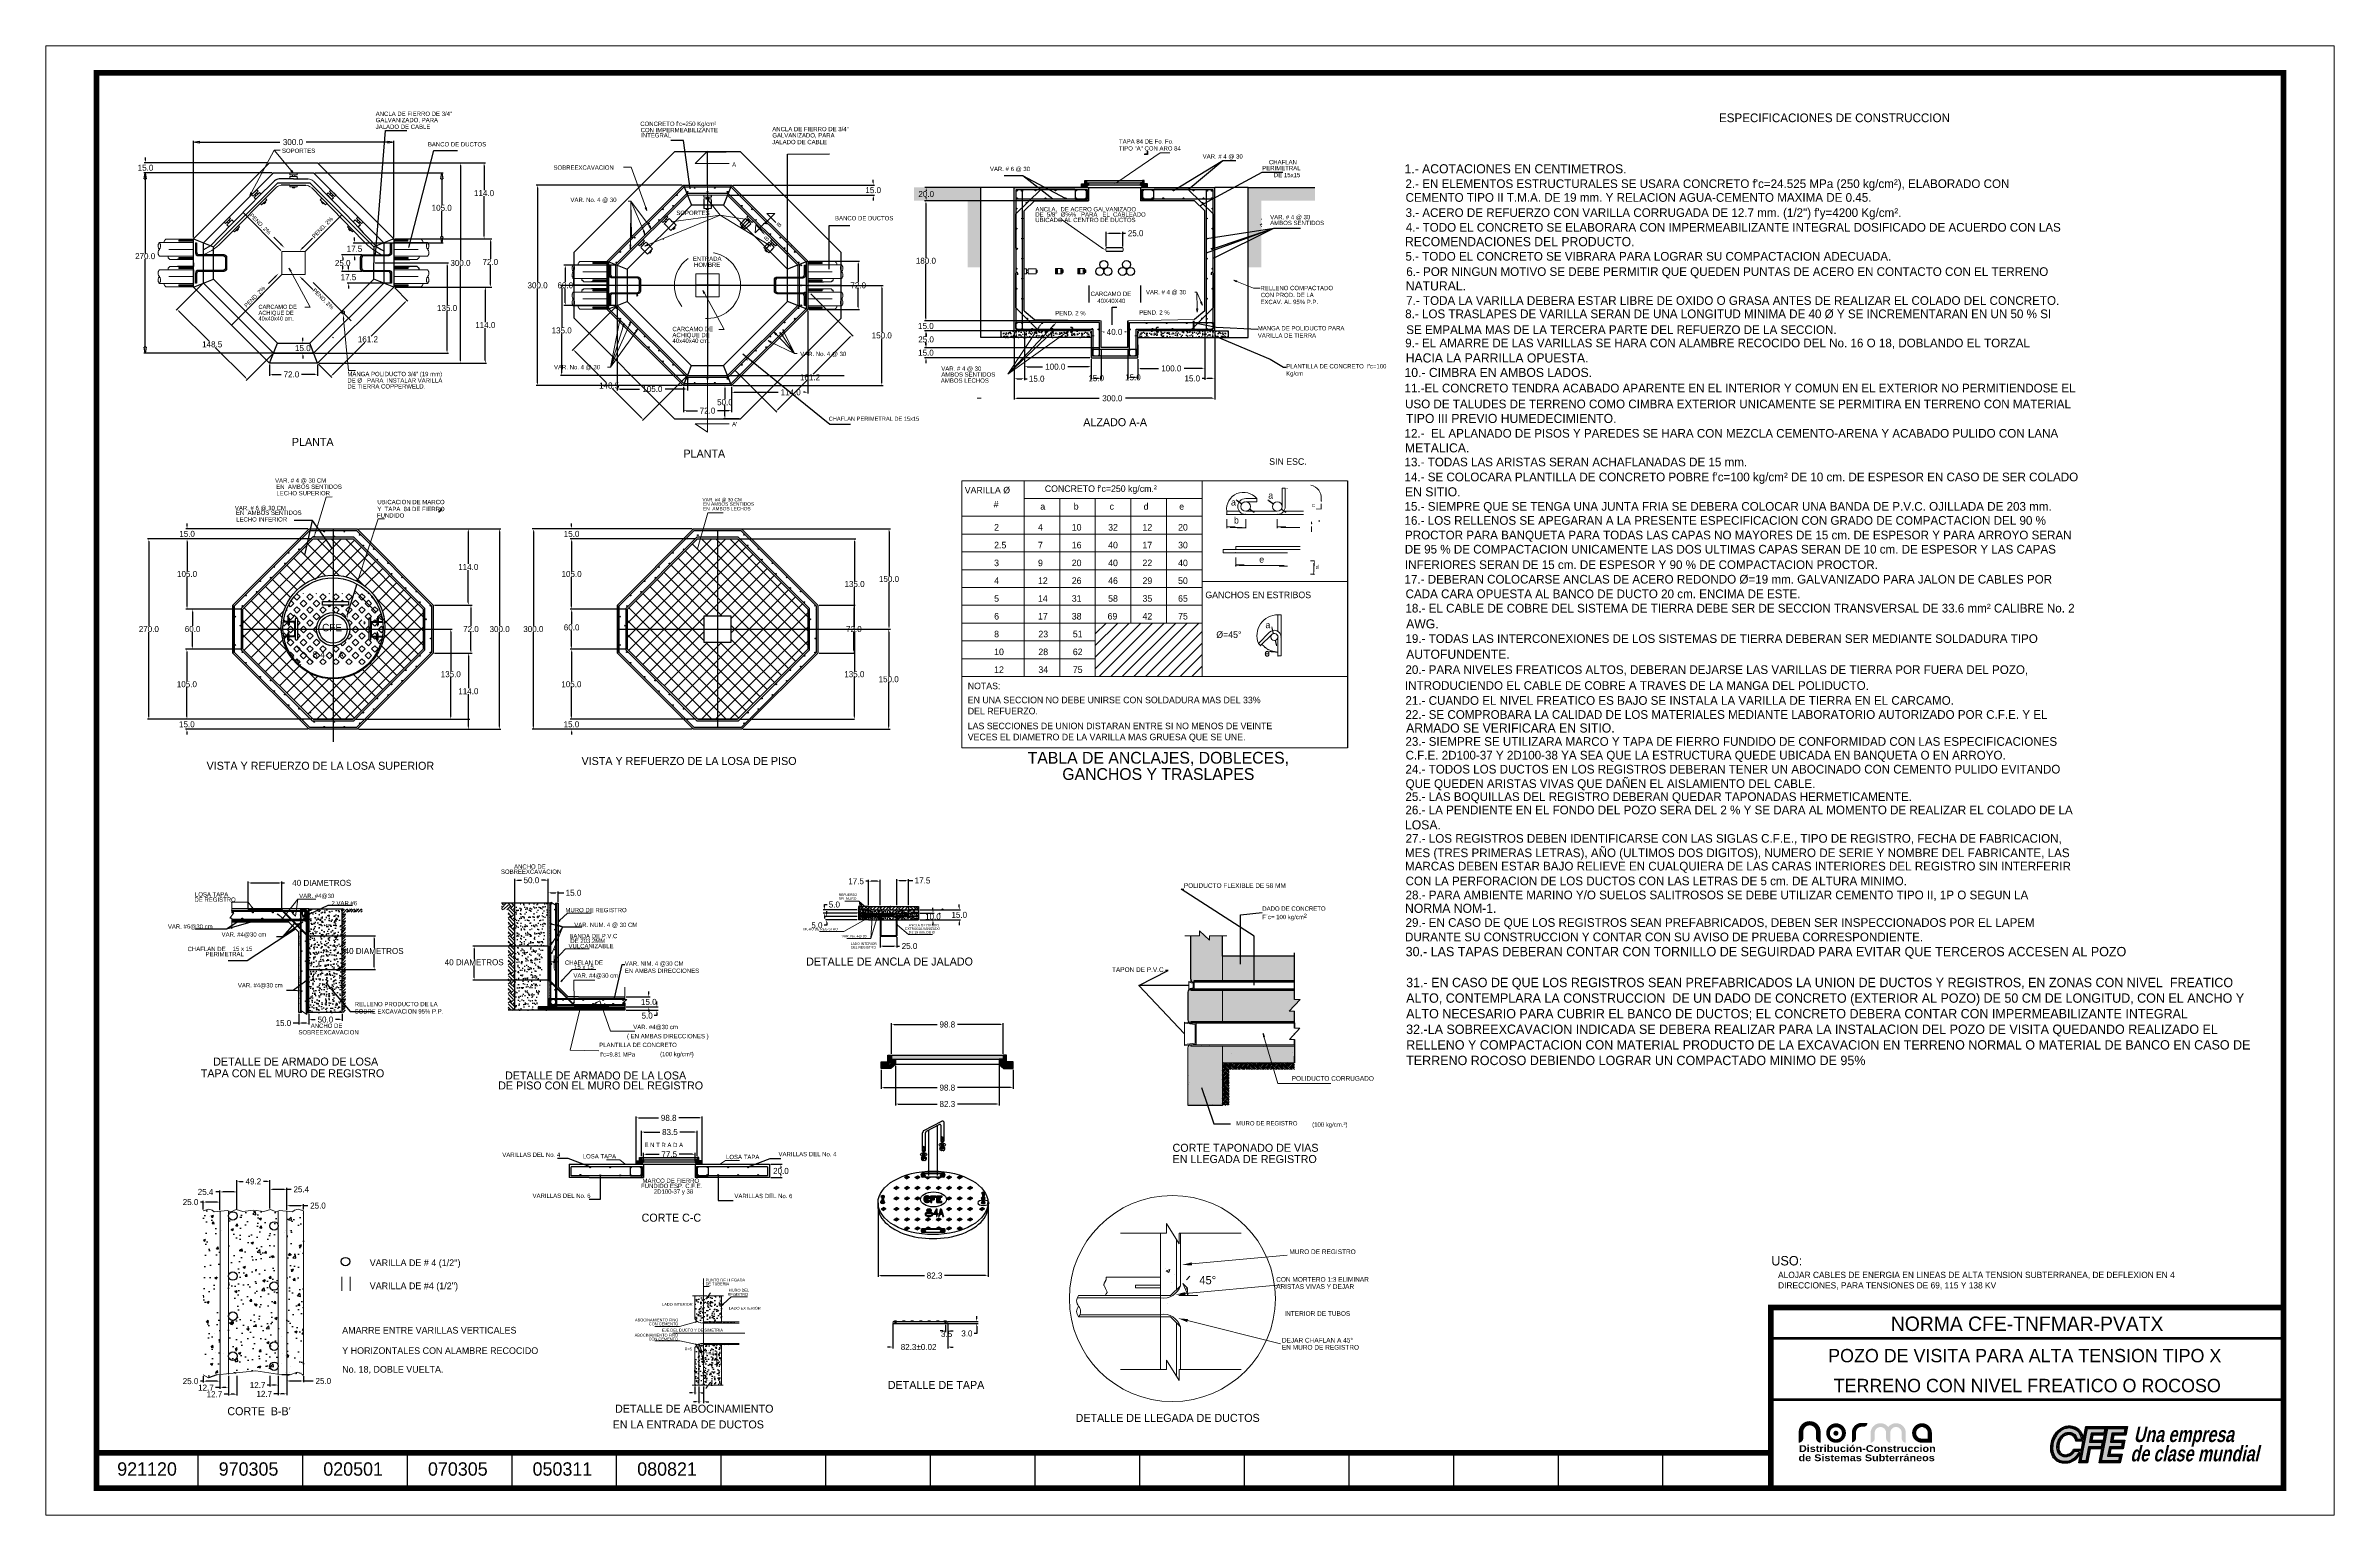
# Paper-space layout 'Layout1' of a CAD drawing. Header units: centimetres. Extents: x 0 to 426, y 0 to 273.
# The model-space entities are those that its viewports show. They can reach past a viewport. Long polylines and large blocks are cut down to what shows.
import ezdxf
from ezdxf.enums import TextEntityAlignment as Align

# ---------------------------------------------------------------- set-up
doc = ezdxf.new("R2010")
doc.units = ezdxf.units.CM
doc.header["$LTSCALE"] = 10
doc.header["$MEASUREMENT"] = 0
for name, pattern in [('DASHDOT', [1, 0.5, -0.25, 0, -0.25]), ('DASHDOT2', [0.5, 0.25, -0.125, 0, -0.125]), ('DASHED', [0.75, 0.5, -0.25]), ('HIDDEN', [0.375, 0.25, -0.125]), ('HIDDEN2', [0.1875, 0.125, -0.0625])]:
    doc.linetypes.add(name, pattern=pattern)
doc.layers.get('0').update_dxf_attribs({"linetype": 'CONTINUOUS'})
doc.layers.get('DEFPOINTS').update_dxf_attribs({"color": 2, "linetype": 'CONTINUOUS'})
for name, color, linetype in [('acero', 7, 'CONTINUOUS'), ('CABLES Y VARILLAS', 7, 'CONTINUOUS'), ('concreto', 7, 'CONTINUOUS'), ('DIM', 7, 'CONTINUOUS'), ('Ductos', 30, 'CONTINUOUS'), ('EJES', 7, 'DASHDOT'), ('HATCH', 7, 'CONTINUOUS'), ('HERRAJE', 13, 'CONTINUOUS'), ('IND', 7, 'CONTINUOUS'), ('LAYER_1', 160, 'CONTINUOUS'), ('MARCO', 7, 'CONTINUOUS'), ('MUROS', 3, 'CONTINUOUS'), ('PUNTEADA', 7, 'DASHED'), ('REGISTRO', 1, 'CONTINUOUS'), ('TAPA', 120, 'CONTINUOUS'), ('TEXTOS', 7, 'CONTINUOUS'), ('TIERRA', 32, 'CONTINUOUS'), ('TUBO', 4, 'CONTINUOUS'), ('VARILLAS', 30, 'CONTINUOUS')]:
    doc.layers.add(name, color=color, linetype=linetype)
doc.layers.add('LOGO', color=7, linetype='CONTINUOUS', true_color=0x00a160)
doc.styles.get("Standard").update_dxf_attribs({"font": ''})
doc.styles.add('Zurich', font='')
doc.styles.get('Standard').set_extended_font_data('Zurich Ex BT')
doc.styles.get('Zurich').set_extended_font_data('Zurich Ex BT')
doc.dimstyles.get("Standard").update_dxf_attribs({"dimtxt": 9, "dimasz": 4, "dimexe": 2, "dimexo": 2, "dimgap": 0.09, "dimtad": 0, "dimtih": 1, "dimtoh": 1, "dimdec": 1, "dimzin": 0, "dimdsep": 46, "dimtxsty": 'Standard', "dimcen": 0.09, "dimadec": 0, "dimazin": 0, "dimtfac": 1, "dimtdec": 1, "dimtofl": 0, "dimtmove": 0, "dimatfit": 3, "dimfxl": 0, "dimtolj": 1, "dimtzin": 0, "dimarcsym": 0})
pattern_1 = [(45, (-4145.018, 114.935), (9e-16, 14.142136), [10, -10]), (45, (-4147.67, 117.586), (9e-16, 14.142136), [10, -10]), (45, (-4150.321, 120.238), (9e-16, 14.142136), [10, -10]), (135, (-4150.321, 122.006), (-14.142136, 2e-15), [10, -10]), (135, (-4147.67, 124.657), (-14.142136, 2e-15), [10, -10]), (135, (-4145.018, 127.309), (-14.142136, 2e-15), [10, -10])]
pattern_2 = [(50, (719.8945, 3585.455), (10.758903, -0.941282), [1.125, -12.375]), (355, (719.895, 3585.455), (-2.08127, 11.28288), [0.9, -9.9]), (100.4514, (720.791, 3585.376), (8.67764, 10.341593), [0.9561, -10.51713]), (46.1842, (719.895, 3588.455), (16.00862, -2.482785), [1.6875, -18.5625]), (96.6356, (721.229, 3588.248), (14.01994, 14.61177), [1.43415, -15.7757]), (351.1842, (719.895, 3588.455), (14.01993, 14.61178), [1.35, -14.85]), (21, (721.3945, 3587.705), (8.953606, -6.039283), [1.125, -12.375]), (326, (721.395, 3587.705), (3.64973, 10.87725), [0.9, -9.9]), (71.4514, (722.141, 3587.202), (12.60334, 4.83796), [0.9561, -10.51713]), (37.5, (719.8945, 3585.455), (0.182398, 4.993408), [0, -9.78, 0, -10.05, 0, -9.9375]), (7.5, (719.8945, 3585.455), (3.946043, 5.916176), [0, -5.73, 0, -9.555, 0, -3.7875]), (327.5, (716.5495, 3585.455), (8.0073365, -0.338323), [0, -3.75, 0, -11.7, 0, -15.525]), (317.5, (715.0495, 3585.455), (8.747793, 1.501575), [0, -4.875, 0, -7.77, 0, -11.025])]
pattern_3 = [(130, (2738.02, 3585.455), (-10.758903, -0.941282), [1.125, -12.375]), (185, (2738.02, 3585.455), (2.08127, 11.28288), [0.9, -9.9]), (79.5486, (2737.124, 3585.376), (-8.67764, 10.341593), [0.9561, -10.51713]), (133.8158, (2738.02, 3588.455), (-16.00862, -2.482785), [1.6875, -18.5625]), (83.3644, (2736.686, 3588.248), (-14.01994, 14.61177), [1.43415, -15.7757]), (188.8158, (2738.02, 3588.455), (-14.01993, 14.61178), [1.35, -14.85]), (159, (2736.52, 3587.705), (-8.953606, -6.039283), [1.125, -12.375]), (214, (2736.52, 3587.705), (-3.64973, 10.87725), [0.9, -9.9]), (108.5486, (2735.774, 3587.202), (-12.60334, 4.83796), [0.9561, -10.51713]), (142.5, (2738.0202, 3585.455), (-0.182398, 4.993408), [0, -9.78, 0, -10.05, 0, -9.9375]), (172.5, (2738.02, 3585.455), (-3.946043, 5.916176), [0, -5.73, 0, -9.555, 0, -3.7875]), (212.5, (2741.3652, 3585.455), (-8.0073365, -0.338323), [0, -3.75, 0, -11.7, 0, -15.525]), (222.5, (2742.865, 3585.455), (-8.747793, 1.501575), [0, -4.875, 0, -7.77, 0, -11.025])]
pattern_4 = [(45, (1002.2745, 1905.0369), (-0.8838835, 0.8838835), []), (45, (1002.2745, 1905.6619), (-0.8838835, 0.8838835), [])]
pattern_5 = [(45, (335.7245, 442.6557), (-0.8838835, 0.8838835), []), (45, (335.7245, 443.2807), (-0.8838835, 0.8838835), [])]
pattern_6 = [(45, (25.2881, 443.8547), (-1.767767, 1.767767), []), (45, (25.2881, 445.1047), (-1.767767, 1.767767), [])]
pattern_7 = [(45, (-311.8795, 390.7644), (-2.65165, 2.65165), []), (45, (-310.9956, 390.7644), (-2.65165, 2.65165), []), (45, (-310.1117, 390.7644), (-2.65165, 2.65165), []), (45, (-309.2278, 390.7644), (-2.65165, 2.65165), [])]
pattern_8 = [(45, (-311.8795, 390.7644), (-1.3258252, 1.3258252), []), (45, (-310.9956, 390.7644), (-1.3258252, 1.3258252), [])]
pattern_9 = [(45, (-291.69, 123.6862), (-1.3258252, 1.3258252), []), (45, (-290.8062, 123.6862), (-1.3258252, 1.3258252), [])]

psp = doc.layouts.get("Layout1")

msp = doc.modelspace()

# ---------------------------------------------------------------- texts
at = {"lineweight": 5, "style": 'Zurich'}
for s, height, p in [('PLANTA', 12, (1083.65, 1642.76)), ('CFE', 11.147, (542.82, 1382.75))]:
    msp.add_text(s, height=height, dxfattribs=at).set_placement(p)
at = {"linetype": 'Continuous', "lineweight": 5, "style": 'Zurich'}
msp.add_text('8 4  -  A', height=10, dxfattribs=at).set_placement((528.6, 1342.75))
at = {"style": 'Zurich'}
for s, p in [('PLANTILLA DE CONCRETO', (957.54, 760.31)), ("f'c=9.81 MPa", (958.97, 745.99)), ('(100 kg/cm²)', (1048.72, 746.59))]:
    msp.add_text(s, height=6.5, dxfattribs=at).set_placement(p)
at = {"lineweight": 5, "style": 'Zurich'}
for s, height, p in [('MURO DE REGISTRO', 7.0354, (1990.78, 453.95)), ('CON MORTERO 1:3 ELIMINAR', 7.0354, (1971.02, 412.53)), ('ARISTAS VIVAS Y DEJAR', 7.0354, (1971.02, 401.92)), ('INTERIOR DE TUBOS', 7.0354, (1983.14, 361.51)), ('DEJAR CHAFLAN A 45°', 7.0354, (1979.53, 321.49)), ('EN MURO DE REGISTRO', 7.0354, (1979.53, 310.88)), ('DETALLE DE LLEGADA DE DUCTOS', 12, (1670.78, 205.25))]:
    msp.add_text(s, height=height, dxfattribs=at).set_placement(p, align=Align.MIDDLE_LEFT)
at = {"layer": 'acero', "insert": (995.94, 888.67), "char_height": 6.5, "width": 185.1845, "attachment_point": 1}
msp.add_mtext('\\A1;VAR. NIM. 4 @30 CM \\PEN AMBAS DIRECCIONES', dxfattribs=at)
at = {"layer": 'DIM', "lineweight": 5, "insert": (1868.54, 411.34), "char_height": 12.481, "attachment_point": 5, "style": 'Zurich'}
msp.add_mtext('\\A1;45°', dxfattribs=at)
at = {"layer": 'REGISTRO', "linetype": 'Continuous', "lineweight": 5, "style": 'Zurich'}
for rotation, p in [(315.45946, (433.73, 2004.6)), (45.45946, (531.4, 1970.65)), (45.45946, (429.86, 1866.89)), (315.45946, (527.91, 1892.44))]:
    msp.add_text('PEND. 2%', height=6.134, rotation=rotation, dxfattribs=at).set_placement(p)
at = {"layer": 'TEXTOS', "lineweight": 5}
for s, p in [('ANCLA DE FIERRO DE 3/4"', (623, 2157.44)), ('JALADO DE CABLE', (623, 2138.04)), ('GALVANIZADO, PARA', (623, 2148.08)), ("CONCRETO f'c=250 Kg/cm²", (1018.98, 2142.41)), ('CON IMPERMEABILIZANTE', (1019.57, 2133.06)), ('INTEGRAL', (1020.3, 2125.27)), ('ANCLA DE FIERRO DE 3/4"', (1216.68, 2134.57)), ('GALVANIZADO, PARA', (1216.68, 2125.21)), ('SOPORTES', (482.67, 2102.11)), ('BANCO DE DUCTOS ', (701.11, 2111.78)), ('JALADO DE CABLE', (1216.68, 2115.17)), ('SOBREEXCAVACION', (889.13, 2076.9)), ('SOPORTES', (1073.03, 2009.09)), ('BANCO DE DUCTOS', (1310.6, 2001.14))]:
    msp.add_text(s, height=6.5, dxfattribs=at).set_placement(p, align=Align.MIDDLE_LEFT)
at = {"layer": 'TEXTOS'}
for s, height, p in [('ESPECIFICACIONES DE CONSTRUCCION', 13, (2633.86, 2144.89)), ('PERIMETRAL', 6.5, (1950.07, 2072.88)), ('CHAFLAN', 6.5, (1960.14, 2081.77)), ('DE 15x15', 6.5, (1967.63, 2062.53)), ('1.- ACOTACIONES EN CENTIMETROS.', 13.6392, (2163.1, 2068.27)), ("2.- EN ELEMENTOS ESTRUCTURALES SE USARA CONCRETO f'c=24.525 MPa (250 kg/cm²), ELABORADO CON ", 13, (2164.5, 2046.28)), ('CEMENTO TIPO II T.M.A. DE 19 mm. Y RELACION AGUA-CEMENTO MAXIMA DE 0.45.', 13, (2164.69, 2025.68)), ('3.- ACERO DE REFUERZO CON VARILLA CORRUGADA DE 12.7 mm. (1/2") f\'y=4200 Kg/cm².', 13, (2164.67, 2002.98)), ('4.- TODO EL CONCRETO SE ELABORARA CON IMPERMEABILIZANTE INTEGRAL DOSIFICADO DE ACUERDO CON LAS ', 13, (2165.07, 1980.99)), ('RECOMENDACIONES DEL PRODUCTO.', 13.6392, (2163.83, 1959.22)), ('5.- TODO EL CONCRETO SE VIBRARA PARA LOGRAR SU COMPACTACION ADECUADA.', 13, (2164.48, 1937.57)), ('6.- POR NINGUN MOTIVO SE DEBE PERMITIR QUE QUEDEN PUNTAS DE ACERO EN CONTACTO CON EL TERRENO ', 13, (2165.74, 1914.67)), (' CARCAMO DE', 6.5, (1690.71, 1884.66)), ('VAR. # 4 @ 30', 6.5, (1776.04, 1887.2)), ('RELLENO COMPACTADO', 6.5, (1947.4, 1893.38)), ('CON PROD. DE LA', 6.5, (1947.89, 1882.93)), ('NATURAL.', 13.639, (2164.92, 1893.01)), ('7.- TODA LA VARILLA DEBERA ESTAR LIBRE DE OXIDO O GRASA ANTES DE REALIZAR EL COLADO DEL CONCRETO.', 13, (2165.62, 1871.37)), ('40X40X40', 6.5, (1703.22, 1874.07)), ('EXCAV. AL 95%%% P.P.', 6.5, (1947.4, 1872.48)), ('8.- LOS TRASLAPES DE VARILLA SERAN DE UNA LONGITUD MINIMA DE 40 Ø Y SE INCREMENTARAN EN UN 50 % SI ', 13, (2164.15, 1851.47)), ('9.- EL AMARRE DE LAS VARILLAS SE HARA CON ALAMBRE RECOCIDO DEL No. 16 O 18, DOBLANDO EL TORZAL ', 13, (2164.15, 1807.83)), ('SE EMPALMA MAS DE LA TERCERA PARTE DEL REFUERZO DE LA SECCION.', 13, (2165.69, 1827.72)), ('HACIA LA PARRILLA OPUESTA.', 13.6392, (2164.88, 1785.12)), ('11.-EL CONCRETO TENDRA ACABADO APARENTE EN EL INTERIOR Y COMUN EN EL EXTERIOR NO PERMITIENDOSE EL ', 13, (2163.1, 1740.32)), ('10.- CIMBRA EN AMBOS LADOS.', 13.6392, (2163.1, 1763.36)), ('USO DE TALUDES DE TERRENO COMO CIMBRA EXTERIOR UNICAMENTE SE PERMITIRA EN TERRENO CON MATERIAL ', 13, (2163.93, 1716.57)), ('12.-  EL APLANADO DE PISOS Y PAREDES SE HARA CON MEZCLA CEMENTO-ARENA Y ACABADO PULIDO CON LANA ', 13, (2163.1, 1672.58)), ('TIPO III PREVIO HUMEDECIMIENTO.', 13.6392, (2165.28, 1694.57)), ('METALICA.', 13.639, (2163.85, 1650.55)), ('13.- TODAS LAS ARISTAS SERAN ACHAFLANADAS DE 15 mm.', 13, (2163.1, 1629.66)), ("14.- SE COLOCARA PLANTILLA DE CONCRETO POBRE f'c=100 kg/cm² DE 10 cm. DE ESPESOR EN CASO DE SER COLADO ", 13, (2163.1, 1607.29)), ("CONCRETO f'c=250 kg/cm.²", 9.8144, (1624.62, 1591.32)), ('15.- SIEMPRE QUE SE TENGA UNA JUNTA FRIA SE DEBERA COLOCAR UNA BANDA DE P.V.C. OJILLADA DE 203 mm.', 13, (2163.1, 1563.22)), ('EN SITIO.', 13.639, (2163.83, 1584.7)), ('16.- LOS RELLENOS SE APEGARAN A LA PRESENTE ESPECIFICACION CON GRADO DE COMPACTACION DEL 90 % ', 13, (2163.1, 1542.17)), ('DE 95 % DE COMPACTACION UNICAMENTE LAS DOS ULTIMAS CAPAS SERAN DE 10 cm. DE ESPESOR Y LAS CAPAS ', 13, (2163.54, 1499.09)), ('PROCTOR PARA BANQUETA PARA TODAS LAS CAPAS NO MAYORES DE 15 cm. DE ESPESOR Y PARA ARROYO SERAN ', 13, (2163.83, 1520.32)), ('INFERIORES SERAN DE 15 cm. DE ESPESOR Y 90 % DE COMPACTACION PROCTOR.', 13, (2163.78, 1475.97)), ('17.- DEBERAN COLOCARSE ANCLAS DE ACERO REDONDO Ø=19 mm. GALVANIZADO PARA JALON DE CABLES POR ', 13, (2163.1, 1454.17)), ('CADA CARA OPUESTA AL BANCO DE DUCTO 20 cm. ENCIMA DE ESTE.', 13, (2164.69, 1432.32)), ('18.- EL CABLE DE COBRE DEL SISTEMA DE TIERRA DEBE SER DE SECCION TRANSVERSAL DE 33.6 mm² CALIBRE No. 2 ', 13, (2164.5, 1410.85)), ('AWG.', 13.639, (2165.54, 1387.1)), ('19.- TODAS LAS INTERCONEXIONES DE LOS SISTEMAS DE TIERRA DEBERAN SER MEDIANTE SOLDADURA TIPO ', 13, (2164.5, 1365.3)), ('AUTOFUNDENTE.', 13.6392, (2165.54, 1341.55)), ('20.- PARA NIVELES FREATICOS ALTOS, DEBERAN DEJARSE LAS VARILLAS DE TIERRA POR FUERA DEL POZO, ', 13, (2164.5, 1318.8)), ('INTRODUCIENDO EL CABLE DE COBRE A TRAVES DE LA MANGA DEL POLIDUCTO.', 13, (2163.78, 1295.05)), ('21.- CUANDO EL NIVEL FREATICO ES BAJO SE INSTALA LA VARILLA DE TIERRA EN EL CARCAMO.', 13, (2164.5, 1272.66)), ('22.- SE COMPROBARA LA CALIDAD DE LOS MATERIALES MEDIANTE LABORATORIO AUTORIZADO POR C.F.E. Y EL ', 13, (2164.5, 1251.68)), ('ARMADO SE VERIFICARA EN SITIO.', 13.6392, (2165.54, 1231.18)), ('23.- SIEMPRE SE UTILIZARA MARCO Y TAPA DE FIERRO FUNDIDO DE CONFORMIDAD CON LAS ESPECIFICACIONES ', 13, (2164.5, 1211.29)), ('C.F.E. 2D100-37 Y 2D100-38 YA SEA QUE LA ESTRUCTURA QUEDE UBICADA EN BANQUETA O EN ARROYO.', 13, (2164.69, 1190.8)), ('24.- TODOS LOS DUCTOS EN LOS REGISTROS DEBERAN TENER UN ABOCINADO CON CEMENTO PULIDO EVITANDO ', 13, (2164.5, 1169.82)), ('QUE QUEDEN ARISTAS VIVAS QUE DAÑEN EL AISLAMIENTO DEL CABLE.', 13, (2164.7, 1148.24)), ('25.- LAS BOQUILLAS DEL REGISTRO DEBERAN QUEDAR TAPONADAS HERMETICAMENTE.', 13, (2164.5, 1128.69)), ('LOSA.', 13.639, (2163.83, 1086.13)), ('26.- LA PENDIENTE EN EL FONDO DEL POZO SERA DEL 2 % Y SE DARA AL MOMENTO DE REALIZAR EL COLADO DE LA ', 13, (2164.5, 1108.79)), ('27.- LOS REGISTROS DEBEN IDENTIFICARSE CON LAS SIGLAS C.F.E., TIPO DE REGISTRO, FECHA DE FABRICACION, ', 13, (2164.67, 1066.23)), ('MES (TRES PRIMERAS LETRAS), AÑO (ULTIMOS DOS DIGITOS), NUMERO DE SERIE Y NOMBRE DEL FABRICANTE, LAS ', 13, (2163.85, 1044.65)), ('MARCAS DEBEN ESTAR BAJO RELIEVE EN CUALQUIERA DE LAS CARAS INTERIORES DEL REGISTRO SIN INTERFERIR ', 13, (2163.85, 1024.68)), ('28.- PARA AMBIENTE MARINO Y/O SUELOS SALITROSOS SE DEBE UTILIZAR CEMENTO TIPO II, 1P O SEGUN LA ', 13, (2164.67, 981.54)), ('CON LA PERFORACION DE LOS DUCTOS CON LAS LETRAS DE 5 cm. DE ALTURA MINIMO.', 13, (2164.69, 1002.52)), ('NORMA NOM-1.', 13.6392, (2163.88, 961.28)), ('DURANTE SU CONSTRUCCION Y CONTAR CON SU AVISO DE PRUEBA CORRESPONDIENTE.', 13, (2163.83, 918.72)), ('29.- EN CASO DE QUE LOS REGISTROS SEAN PREFABRICADOS, DEBEN SER INSPECCIONADOS POR EL LAPEM ', 13, (2164.67, 940.3)), ('(100 kg/cm.²)', 6.5, (2024.84, 641.13))]:
    msp.add_text(s, height=height, dxfattribs=at).set_placement(p)
at = {"layer": 'TEXTOS', "linetype": 'Continuous', "lineweight": 5}
for s, height, p in [('TIPO "A" CON ARO 84', 6.5, (1735.56, 2102.44)), ('TAPA 84 DE Fo. Fo.', 6.5, (1735.72, 2112.79)), ('VAR. # 4 @ 30', 6.5, (1860.95, 2090.45)), ('VAR. # 6 @ 30', 6.5, (1542.52, 2071.61)), ('VAR. No. 4 @ 30', 6.5, (914.53, 2025.35)), ('ANCLA,  DE ACERO GALVANIZADO', 6.5, (1610.65, 2011.3)), ('UBICADO AL CENTRO DE DUCTOS', 6.5, (1610.32, 1995.25)), ('DE  5/8"  %%C%%%%%%   PARA   EL  CABLEADO', 6.5, (1610.41, 2003.46)), ('AMBOS SENTIDOS', 6.5, (1962.01, 1990.82)), ('VAR. # 4 @ 30', 6.5, (1962.01, 1999.54)), ('PEND. 2 %', 6.5, (1640.31, 1855.75)), ('PEND. 2 %', 6.5, (1766.1, 1856.78)), ('ACHIQUE DE', 6.5, (1067.17, 1823.01)), ('40x40x40 cm.', 6.5, (1067.17, 1814.48)), ('CARCAMO DE', 6.5, (1067.17, 1832.01)), ('VAR. No. 4 @ 30', 6.5, (889.91, 1774.9)), ('VAR. No. 4 @ 30', 6.5, (1258.41, 1794.68)), ('MANGA POLIDUCTO 3/4" (19 mm) ', 6.5, (580.59, 1764.65)), ('DE %%C   PARA  INSTALAR VARILLA ', 6.5, (580.59, 1755.03)), ('DE TIERRA COPPERWELD.', 6.5, (580.59, 1746.14)), ('AMBOS LECHOS', 6.5, (1469, 1754.83)), ('AMBOS SENTIDOS', 6.5, (1469.68, 1763.95)), ('VAR. # 4 @ 30', 6.5, (1469.68, 1772.67)), ('CHAFLAN PERIMETRAL DE 15x15', 6.1324, (1301.13, 1697.83)), ('ALZADO A-A', 12, (1682.2, 1689.75)), ('VAR. # 4 @ 30 CM', 6.5, (472.35, 1605.23)), ('EN  AMBOS SENTIDOS', 6.5, (474.01, 1595.94)), ('LECHO SUPERIOR ', 6.5, (474.27, 1586.26)), ('UBICACION DE MARCO ', 6.5, (625.47, 1573.01)), ('VAR. #4 @ 30 CM', 5.1924, (1112.07, 1577.15)), ('EN AMBOS SENTIDOS', 5.1924, (1112.94, 1570.76)), ('VARILLA %%C', 9.8144, (1504.79, 1589.16)), ('#', 9.81, (1548.12, 1568.04)), ('VAR. # 6 @ 30 CM', 6.5, (412.13, 1564.05)), ('EN  AMBOS SENTIDOS', 6.5, (413.79, 1557.02)), ('LECHO INFERIOR', 6.5, (414.06, 1547.07)), ('FUNDIDO', 6.5, (624.89, 1552.92)), ('Y  TAPA  84 DE FIERRO', 6.5, (625.47, 1562.57)), ('EN  AMBOS LECHOS', 5.1924, (1112.94, 1563.78)), ('2', 9.81, (1548.8, 1533.54)), ('4', 9.81, (1614.44, 1533.54)), ('a', 9.81, (1617.9, 1564.76)), ('10', 9.814, (1665, 1533.54)), ('b', 9.81, (1667.93, 1564.76)), ('32', 9.814, (1719.44, 1533.54)), ('c', 9.81, (1721.64, 1564.76)), ('12', 9.814, (1770.87, 1533.54)), ('d', 9.81, (1772.59, 1564.76)), ('20', 9.814, (1824.15, 1533.54)), ('e', 9.81, (1825.87, 1564.76)), ('2.5', 9.814, (1548.8, 1506.9)), ('7', 9.81, (1614.44, 1506.9)), ('16', 9.814, (1665, 1506.9)), ('40', 9.814, (1719.44, 1506.9)), ('17', 9.814, (1770.87, 1506.9)), ('30', 9.814, (1824.15, 1506.9)), ('3', 9.81, (1548.8, 1480.26)), ('9', 9.81, (1614.44, 1480.26)), ('20', 9.814, (1665, 1480.26)), ('40', 9.814, (1719.44, 1480.26)), ('22', 9.814, (1770.87, 1480.26)), ('40', 9.814, (1824.15, 1480.26)), ('4', 9.81, (1548.8, 1453.62)), ('12', 9.814, (1614.44, 1453.62)), ('26', 9.814, (1665, 1453.62)), ('46', 9.814, (1719.44, 1453.62)), ('29', 9.814, (1770.87, 1453.62)), ('50', 9.814, (1824.15, 1453.62)), ('GANCHOS EN ESTRIBOS', 9.8144, (1864.98, 1432.32)), ('5', 9.81, (1548.8, 1426.99)), ('6', 9.81, (1548.8, 1400.35)), ('14', 9.814, (1614.44, 1426.99)), ('17', 9.814, (1614.44, 1400.35)), ('31', 9.814, (1665, 1426.99)), ('38', 9.814, (1665, 1400.35)), ('69', 9.814, (1718.56, 1400.35)), ('58', 9.814, (1719.44, 1426.99)), ('42', 9.814, (1770.87, 1400.35)), ('35', 9.814, (1770.87, 1426.99)), ('65', 9.814, (1824.15, 1426.99)), ('75', 9.814, (1824.15, 1400.35)), ('8', 9.81, (1548.8, 1373.71)), ('23', 9.814, (1615, 1373.71)), ('51', 9.814, (1666.59, 1373.71)), ('10', 9.814, (1548.8, 1347.07)), ('28', 9.814, (1615, 1347.07)), ('62', 9.814, (1666.59, 1347.07)), ('NOTAS:', 9.814, (1509.31, 1296.01)), ('12', 9.814, (1548.8, 1320.43)), ('34', 9.814, (1615, 1320.43)), ('75', 9.814, (1666.59, 1320.43)), ('EN UNA SECCION NO DEBE UNIRSE CON SOLDADURA MAS DEL 33%', 9.8144, (1509.31, 1275.01)), ('DEL REFUERZO.', 9.8144, (1509.31, 1258.48)), ('LAS SECCIONES DE UNION DISTARAN ENTRE SI NO MENOS DE VEINTE', 9.8144, (1509.31, 1236.17)), ('VECES EL DIAMETRO DE LA VARILLA MAS GRUESA QUE SE UNE.', 9.8144, (1509.31, 1219.64))]:
    msp.add_text(s, height=height, dxfattribs=at).set_placement(p)
at = {"layer": 'TEXTOS', "lineweight": 5}
for s, height, p in [('A', 6.5, (1156.56, 2078.16, -41.53)), ("A'", 6.5, (1156.56, 1689.74, -41.53)), ('PLANTA', 12, (497.52, 1660.21)), ('SIN ESC.', 9.814, (1960.52, 1631.95)), ('%%c=45%%d', 9.814, (1881.34, 1372.89)), ('VISTA Y REFUERZO DE LA LOSA SUPERIOR', 12, (369.82, 1175.44)), ('VISTA Y REFUERZO DE LA LOSA DE PISO', 12, (931.1, 1182.63)), ('DE REGISTRO', 6.5, (351.61, 977.82)), ('LOSA TAPA', 6.5, (352.39, 985.65)), ('VAR. #4@30', 6.5, (508.41, 983.37)), ('REFUERZO', 3.631, (1316.06, 986.49)), ('DEL MURO', 3.631, (1316.06, 980.84)), ('VAR. #6@30 cm', 6.5, (311.92, 937.47)), ('VAR. #4@30 cm', 6.5, (392.27, 925.73)), ('MURO DE REGISTRO', 3.6313, (1263.44, 935.15)), ('VAR. No. 4@ 30', 3.6313, (1320.59, 924.51)), ('EXTRAGALVANIZADO', 3.6313, (1415.44, 935.7)), ('ANCLA DE FIERRO ', 3.6313, (1420.89, 940.89)), ('DE 19 mm. DE %%C', 3.6313, (1421.05, 930.31)), ('VAR. #4@30 cm', 6.5, (918.97, 864.17)), ('VAR. #4@30 cm', 6.5, (416.67, 849.55)), ('VAR. #4@30 cm', 6.5, (1008.56, 787.16)), ('( EN AMBAS DIRECCIONES )', 6.5, (999.19, 773.45)), ('DETALLE DE ARMADO DE LA LOSA', 12, (816.63, 711.79)), ('DE PISO CON EL MURO DEL REGISTRO', 12, (806.37, 696.86)), ('E N T R A D A', 6.5, (1025.28, 610.5)), ('MURO DE REGISTRO', 6.5, (1911.11, 643.02)), ('LOSA TAPA', 6.5, (932.96, 593.6)), ('LOSA TAPA', 6.5, (1147.44, 592.55)), ("VARILLA DE # 4 (1/2'')", 10, (614.06, 432.47)), ('PUNTO DE LLEGADA', 4.2507, (1116.89, 409.41)), ("VARILLA DE #4 (1/2'')", 10, (614.06, 397.91)), ('DE TUBERIA', 4.251, (1116.89, 403.74)), ('AMARRE ENTRE VARILLAS VERTICALES', 10, (572.83, 331.45)), ('Y HORIZONTALES CON ALAMBRE RECOCIDO', 10, (572.83, 300.87)), ('EJE DEL DUCTO Y DE SIMETRIA', 4.2507, (1051.81, 334.49)), ('R=5', 4.251, (1085.46, 306.21)), ('No. 18, DOBLE VUELTA.', 10, (572.83, 272.96)), ('R=14', 4.251, (1114.85, 300.45)), ('DETALLE DE ABOCINAMIENTO', 12, (981.23, 212.98)), ('EN LA ENTRADA DE DUCTOS', 12, (977.67, 189.46))]:
    msp.add_text(s, height=height, dxfattribs=at).set_placement(p)
for p in [(1226.98, 1986.93), (1208.11, 1966.28)]:
    msp.add_text('B', height=6.5, rotation=45, dxfattribs=at).set_placement(p)
at = {"layer": 'TEXTOS', "linetype": 'Continuous', "lineweight": 5}
for s, p in [('ENTRADA', (1119.18, 1940.42)), ('HOMBRE', (1119.18, 1931.42))]:
    msp.add_text(s, height=6.5, dxfattribs=at).set_placement(p, align=Align.MIDDLE_CENTER)
at = {"layer": 'TEXTOS', "linetype": 'Continuous', "lineweight": 5, "style": 'Zurich'}
for s, height, p in [('ACHIQUE DE', 6.134, (447.51, 1856.44)), ('40x40x40 cm.', 6.1342, (447.51, 1847.91)), ('CARCAMO DE', 6.134, (447.51, 1865.44))]:
    msp.add_text(s, height=height, dxfattribs=at).set_placement(p)
at = {"layer": 'TEXTOS', "linetype": 'ByBlock', "lineweight": 5}
for s, height, p in [('a', 9.81, (1907, 1575.95)), ('a', 9.81, (1962.82, 1586.25)), ('b', 9.81, (1911.5, 1549)), ('c', 5.87, (2026.64, 1571.72)), ('d', 5.87, (2032.36, 1479.14)), ('a', 9.81, (1958.56, 1392.34))]:
    msp.add_text(s, height=height, dxfattribs=at).set_placement(p, align=Align.MIDDLE_CENTER)
msp.add_text('e', height=9.81, dxfattribs=at).set_placement((1949.28, 1490.34), align=Align.MIDDLE)
at = {"layer": 'TEXTOS', "lineweight": 5}
for s, height, p in [('TABLA DE ANCLAJES, DOBLECES,', 17.6659, (1794.6, 1184.59)), ('GANCHOS Y TRASLAPES', 17.6659, (1794.6, 1160.19)), ('DETALLE DE ANCLA DE JALADO', 12, (1392.19, 882.4)), ('FUNDIDO ESP. C.F.E.', 6.5, (1066.05, 549.28)), ('MARCO DE FIERRO', 6.5, (1064.7, 557.09)), ('2D100-37 y 38', 6.5, (1068.77, 540.79)), ('CORTE C-C', 12, (1065.62, 498.95, -9.89)), ('DETALLE DE TAPA', 12, (1461.85, 248.53)), ("CORTE  B-B'", 12, (448.37, 209.21))]:
    msp.add_text(s, height=height, dxfattribs=at).set_placement(p, align=Align.CENTER)
for s, height, p in [('ANCHO DE ', 6.5, (855.02, 1030.52)), ('            SOBREEXCAVACION           ', 6.5, (854.38, 1022.86)), ('2 VAR #6', 6.5, (575.99, 975.8)), ('MURO DE REGISTRO', 6.5, (952.86, 965.43)), ('            BANDA DE P.V.C           ', 6.5, (947.58, 926.53)), ('VAR. NUM. 4 @ 30 CM', 6.5, (967.41, 943.29)), ('CHAFLAN DE', 6.5, (369.78, 907.18)), ('PERIMETRAL', 6.5, (396.91, 899.6)), ('15 x 15', 6.5, (423.69, 907.57)), ('            VULCANIZABLE      ', 6.5, (937.79, 911.49)), ('DE 203.2MM', 6.5, (940.51, 919.28)), ('LADO INTERIOR', 3.6313, (1353.59, 915.11)), ('DEL REGISTRO', 3.6313, (1353.16, 909.67)), ('CHAFLAN DE', 6.5, (934.71, 886.72)), ('15 x 15', 6.5, (934.71, 880.23)), ('ANCHO DE', 6.5, (549.44, 792.26)), ('SOBREEXCAVACION', 6.5, (552.4, 782.49)), ('TAPA CON EL MURO DE REGISTRO', 12, (498.49, 721.07)), ('DETALLE DE ARMADO DE LOSA', 12, (503.21, 738.61)), ('POLIDUCTO CORRUGADO', 7, (2055.74, 713.38)), (' VARILLAS DEL No. 4', 6.5, (854.66, 599.16)), (' VARILLAS DEL No. 4', 6.5, (1268.12, 600.09)), ('CORTE TAPONADO DE VIAS', 12, (1925.08, 609.55)), ('EN LLEGADA DE REGISTRO', 12, (1923.86, 592.71)), (' VARILLAS DEL No. 6', 6.5, (899.95, 537.78)), (' VARILLAS DEL No. 6', 6.5, (1202.16, 537.4))]:
    msp.add_text(s, height=height, dxfattribs=at).set_placement(p, align=Align.MIDDLE_CENTER)
for s, height, p in [('LADO INTERIOR', 4.2507, (1097.29, 373.13)), ('REGISTRO', 4.251, (1180.48, 387.97)), ('MURO DEL', 4.251, (1182.14, 394.19)), ('ABOCINAMIENTO FINO', 4.2507, (1076.01, 349.7)), ('CON CEMENTO', 4.2507, (1076.01, 343.83)), ('LADO EXTERIOR', 4.2507, (1199.25, 367.2)), ('ABOCINAMIENTO FINO', 4.2507, (1075.58, 326.92)), ('CON CEMENTO', 4.2507, (1075.58, 321.18))]:
    msp.add_text(s, height=height, dxfattribs=at).set_placement(p, align=Align.RIGHT)
at = {"layer": 'TEXTOS'}
for s, height, p in [('NORMA CFE-TNFMAR-PVATX', 21.6203, (3095.14, 335.34)), ('POZO DE VISITA PARA ALTA TENSION TIPO X ', 20, (3095.31, 288.45)), ('TERRENO CON NIVEL FREATICO O ROCOSO', 20, (3095.31, 243.7)), ('080821', 20.019, (1059.13, 118.67))]:
    msp.add_text(s, height=height, dxfattribs=at).set_placement(p, align=Align.CENTER)
for s, insert, char_height, width, attachment_point in [('\\A1;', (1015.24, 2113.01), 9, 1.2, 9), ('\\A1;MANGA DE POLIDUCTO PARA VARILLA DE TIERRA', (1943.44, 1839.68), 6.5, 159.196, 1), ("\\A1;PLANTILLA DE CONCRETO  f'c=100 Kg/cm", (1985.91, 1782.78), 6.5, 157.9167, 1), ('\\A1;POLIDUCTO FLEXIBLE DE 58 MM', (1832.85, 1005.53), 7, 483.8467, 1), ('\\A1;DADO DE CONCRETO \\PF´c= 100 kg/cm{\\A0;\\H1.5385x;²}', (1950.25, 970.88), 6.5, 240.7016, 1), ('30.- LAS TAPAS DEBERAN CONTAR CON TORNILLO DE SEGUIRDAD PARA EVITAR QUE TERCEROS ACCESEN AL POZO ', (2164.79, 910.25), 14, 1278.4334, 1), ('31.- EN CASO DE QUE LOS REGISTROS SEAN PREFABRICADOS LA UNION DE DUCTOS Y REGISTROS, EN ZONAS CON NIVEL  FREATICO ALTO, CONTEMPLARA LA CONSTRUCCION  DE UN DADO DE CONCRETO (EXTERIOR AL POZO) DE 50 CM DE LONGITUD, CON EL ANCHO Y ALTO NECESARIO PARA CUBRIR EL BANCO DE DUCTOS; EL CONCRETO DEBERA CONTAR CON IMPERMEABILIZANTE INTEGRAL \\P32.-LA SOBREEXCAVACION INDICADA SE DEBERA REALIZAR PARA LA INSTALACION DEL POZO DE VISITA QUEDANDO REALIZADO EL RELLENO Y COMPACTACION CON MATERIAL PRODUCTO DE LA EXCAVACION EN TERRENO NORMAL O MATERIAL DE BANCO EN CASO DE TERRENO ROCOSO DEBIENDO LOGRAR UN COMPACTADO MINIMO DE 95%', (2165.56, 864.01), 14, 1278.4334, 1), ('RELLENO PRODUCTO DE LA SOBRE EXCAVACION 95% P.P.', (591.55, 827.9), 6.5, 141.5676, 1), ('\\pl2.776;{\\H1.513x;USO:\\H0.6609x;\\P\\pl12.95;ALOJAR CABLES DE ENERGIA EN LINEAS DE ALTA TENSION SUBTERRANEA, DE DEFLEXION EN 4 DIRECCIONES, PARA TENSIONES DE 69, 115 Y 138 KV}', (2709.36, 447.6), 9.3688, 641.0189, 1)]:
    msp.add_mtext(s, dxfattribs=dict(at, insert=insert, char_height=char_height, width=width, attachment_point=attachment_point))
at = {"layer": 'TEXTOS', "insert": (1805.28, 879.75), "char_height": 7, "attachment_point": 3}
msp.add_mtext('TAPON DE P.V.C.', dxfattribs=at)

# ---------------------------------------------------------------- blocks, each defined once
blk = doc.blocks.new('_ClosedBlank')
at = {"color": 0, "linetype": 'ByBlock', "lineweight": -2}
for p, q in [((-1, 0.17), (0, 0)), ((-1, 0.17), (-1, -0.17)), ((0, 0), (-1, -0.17))]:
    blk.add_line(p, q, dxfattribs=at)
blk = doc.blocks.new('*D4')
at = {"layer": 'DEFPOINTS', "color": 0}
for p in [(650, 2115), (350, 1970.1), (650, 1970.1)]:
    blk.add_point(p, dxfattribs=at)
at = {"layer": 'DIM', "color": 0, "lineweight": -2}
for p, q in [((350, 1972.1), (350, 2117)), ((359, 2115), (479.4, 2115)), ((641, 2115), (518.8, 2115)), ((650, 1972.1), (650, 2117))]:
    blk.add_line(p, q, dxfattribs=at)
at = {"layer": 'DIM', "color": 0, "lineweight": -2, "xscale": 9, "yscale": 9, "zscale": 9, "rotation": 180}
blk.add_blockref('_ClosedBlank', (350, 2115), dxfattribs=at)
at = {"layer": 'DIM', "color": 0, "lineweight": -2, "xscale": 9, "yscale": 9, "zscale": 9}
blk.add_blockref('_ClosedBlank', (650, 2115), dxfattribs=at)
at = {"layer": 'DIM', "color": 0, "insert": (499.1, 2115), "char_height": 9, "attachment_point": 5}
blk.add_mtext('\\A1;300.0', dxfattribs=at)
blk = doc.blocks.new('*D5')
at = {"layer": 'DEFPOINTS', "color": 0}
for p in [(470.1, 2069.1), (277.9, 1799.1), (470, 1799.1)]:
    blk.add_point(p, dxfattribs=at)
at = {"layer": 'DIM', "color": 0, "lineweight": -2}
for p, q in [((468.1, 2069.1), (275.9, 2069.1)), ((277.9, 2060.1), (277.9, 1949)), ((277.9, 1808.1), (277.9, 1939.7)), ((468, 1799.1), (275.9, 1799.1))]:
    blk.add_line(p, q, dxfattribs=at)
at = {"layer": 'DIM', "color": 0, "lineweight": -2, "xscale": 9, "yscale": 9, "zscale": 9}
for p, rotation in [((277.9, 2069.1), 90), ((277.9, 1799.1), 270)]:
    blk.add_blockref('_ClosedBlank', p, dxfattribs=dict(at, rotation=rotation))
at = {"layer": 'DIM', "color": 0, "insert": (277.9, 1944.3), "char_height": 9, "attachment_point": 5}
blk.add_mtext('\\A1;270.0', dxfattribs=at)
blk = doc.blocks.new('*D6')
at = {"layer": 'DEFPOINTS', "color": 0}
for p in [(500, 1814.1), (500, 1799.1), (513.9, 1799.1)]:
    blk.add_point(p, dxfattribs=at)
at = {"layer": 'DIM', "color": 0, "lineweight": -2}
for p, q in [((513.9, 1818.1), (513.8, 1822.1)), ((502, 1814.1), (515.9, 1814.1)), ((502, 1799.1), (515.9, 1799.1)), ((513.9, 1795.1), (514, 1791.1))]:
    blk.add_line(p, q, dxfattribs=at)
at = {"layer": 'DIM', "color": 0}
for points in [[(514.5, 1818.1), (513.2, 1818.1), (513.9, 1814.1)], [(514.6, 1795.1), (513.3, 1795.1), (513.9, 1799.1)]]:
    blk.add_solid(points, dxfattribs=at)
at = {"layer": 'DIM', "color": 0, "insert": (513.9, 1806.6), "char_height": 9, "attachment_point": 5}
blk.add_mtext('\\A1;15.0', dxfattribs=at)
blk = doc.blocks.new('*D7')
at = {"layer": 'DEFPOINTS', "color": 0}
for p in [(916.2, 1521), (1098.8, 1536), (1104.8, 1521)]:
    blk.add_point(p, dxfattribs=at)
at = {"layer": 'DIM', "color": 0, "lineweight": -2}
for p, q in [((916.2, 1540), (916.2, 1544)), ((1096.8, 1536), (914.2, 1536)), ((1102.8, 1521), (914.2, 1521)), ((916.2, 1517), (916.2, 1513))]:
    blk.add_line(p, q, dxfattribs=at)
at = {"layer": 'DIM', "color": 0}
for points in [[(915.5, 1540), (916.8, 1540), (916.2, 1536)], [(915.5, 1517), (916.8, 1517), (916.2, 1521)]]:
    blk.add_solid(points, dxfattribs=at)
at = {"layer": 'DIM', "color": 0, "insert": (916.2, 1528.5), "char_height": 9, "attachment_point": 5}
blk.add_mtext('\\A1;15.0', dxfattribs=at)
blk = doc.blocks.new('*D8')
at = {"layer": 'DEFPOINTS', "color": 0}
for p in [(1104.8, 1521), (916.2, 1416), (999.8, 1416)]:
    blk.add_point(p, dxfattribs=at)
at = {"layer": 'DIM', "color": 0, "lineweight": -2}
for p, q in [((1102.8, 1521), (914.2, 1521)), ((916.2, 1517), (916.2, 1473.2)), ((916.2, 1420), (916.2, 1463.9)), ((997.8, 1416), (914.2, 1416))]:
    blk.add_line(p, q, dxfattribs=at)
at = {"layer": 'DIM', "color": 0}
for points in [[(915.6, 1517), (916.9, 1517), (916.2, 1521)], [(915.6, 1420), (916.9, 1420), (916.2, 1416)]]:
    blk.add_solid(points, dxfattribs=at)
at = {"layer": 'DIM', "color": 0, "insert": (916.2, 1468.5), "char_height": 9, "attachment_point": 5}
blk.add_mtext('\\A1;105.0', dxfattribs=at)
blk = doc.blocks.new('*D9')
at = {"layer": 'DEFPOINTS', "color": 0}
for p in [(999.8, 1356), (915.9, 1251), (1104.8, 1251)]:
    blk.add_point(p, dxfattribs=at)
at = {"layer": 'DIM', "color": 0, "lineweight": -2}
for p, q in [((997.8, 1356), (913.9, 1356)), ((915.9, 1352), (915.9, 1308.2)), ((915.9, 1255), (915.9, 1298.9)), ((1102.8, 1251), (913.9, 1251))]:
    blk.add_line(p, q, dxfattribs=at)
at = {"layer": 'DIM', "color": 0}
for points in [[(915.3, 1352), (916.6, 1352), (915.9, 1356)], [(915.3, 1255), (916.6, 1255), (915.9, 1251)]]:
    blk.add_solid(points, dxfattribs=at)
at = {"layer": 'DIM', "color": 0, "insert": (915.9, 1303.5), "char_height": 9, "attachment_point": 5}
blk.add_mtext('\\A1;105.0', dxfattribs=at)
blk = doc.blocks.new('*D10')
at = {"layer": 'DEFPOINTS', "color": 0}
for p in [(916, 1236), (1098.8, 1236), (1104.8, 1251)]:
    blk.add_point(p, dxfattribs=at)
at = {"layer": 'DIM', "color": 0, "lineweight": -2}
for p, q in [((1102.8, 1251), (914, 1251)), ((1096.8, 1236), (914, 1236)), ((916, 1255), (916, 1259)), ((916, 1232), (916, 1228))]:
    blk.add_line(p, q, dxfattribs=at)
at = {"layer": 'DIM', "color": 0}
for points in [[(915.3, 1255), (916.6, 1255), (916, 1251)], [(915.3, 1232), (916.6, 1232), (916, 1236)]]:
    blk.add_solid(points, dxfattribs=at)
at = {"layer": 'DIM', "color": 0, "insert": (916, 1243.5), "char_height": 9, "attachment_point": 5}
blk.add_mtext('\\A1;15.0', dxfattribs=at)
blk = doc.blocks.new('*D11')
at = {"layer": 'DEFPOINTS', "color": 0}
for p in [(999.8, 1416), (916.3, 1356), (999.8, 1356)]:
    blk.add_point(p, dxfattribs=at)
at = {"layer": 'DIM', "color": 0, "lineweight": -2}
for p, q in [((997.8, 1416), (914.3, 1416)), ((916.3, 1412), (916.3, 1393.2)), ((916.3, 1360), (916.3, 1383.9)), ((997.8, 1356), (914.3, 1356))]:
    blk.add_line(p, q, dxfattribs=at)
at = {"layer": 'DIM', "color": 0}
for points in [[(915.6, 1412), (917, 1412), (916.3, 1416)], [(915.6, 1360), (917, 1360), (916.3, 1356)]]:
    blk.add_solid(points, dxfattribs=at)
at = {"layer": 'DIM', "color": 0, "insert": (916.3, 1388.5), "char_height": 9, "attachment_point": 5}
blk.add_mtext('\\A1;60.0', dxfattribs=at)
blk = doc.blocks.new('*D12')
at = {"layer": 'DEFPOINTS', "color": 0}
for p in [(1360.5, 1008.6), (1360.5, 970.7), (1378, 970.7)]:
    blk.add_point(p, dxfattribs=at)
at = {"layer": 'DIM', "color": 0, "lineweight": -2}
for p, q in [((1360.5, 1008.6), (1356.5, 1008.6)), ((1360.5, 972.7), (1360.5, 1010.6)), ((1374, 1008.6), (1364.5, 1008.6)), ((1378, 972.7), (1378, 1010.6))]:
    blk.add_line(p, q, dxfattribs=at)
at = {"layer": 'DIM', "color": 0}
for points in [[(1364.5, 1009.3), (1364.5, 1008), (1360.5, 1008.6)], [(1374, 1009.3), (1374, 1008), (1378, 1008.6)]]:
    blk.add_solid(points, dxfattribs=at)
at = {"layer": 'DIM', "color": 0, "insert": (1342.1, 1008.6), "char_height": 9, "attachment_point": 5}
blk.add_mtext('\\A1;17.5', dxfattribs=at)
blk = doc.blocks.new('*D13')
at = {"layer": 'DEFPOINTS', "color": 0}
for p in [(1403, 1009.7), (1403, 970.7), (1420.5, 970.7)]:
    blk.add_point(p, dxfattribs=at)
at = {"layer": 'DIM', "color": 0, "lineweight": -2}
for p, q in [((1403, 972.7), (1403, 1011.7)), ((1407, 1009.7), (1416.5, 1009.7)), ((1420.5, 972.7), (1420.5, 1011.7)), ((1420.5, 1009.7), (1427.1, 1009.7))]:
    blk.add_line(p, q, dxfattribs=at)
at = {"layer": 'DIM', "color": 0}
for points in [[(1407, 1010.3), (1407, 1009), (1403, 1009.7)], [(1416.5, 1010.3), (1416.5, 1009), (1420.5, 1009.7)]]:
    blk.add_solid(points, dxfattribs=at)
at = {"layer": 'DIM', "color": 0, "insert": (1441.6, 1009.7), "char_height": 9, "attachment_point": 5}
blk.add_mtext('\\A1;17.5', dxfattribs=at)
blk = doc.blocks.new('*D14')
at = {"layer": 'DEFPOINTS', "color": 0}
for p in [(1435.5, 960.7), (1435.5, 950.7), (1457.2, 950.7)]:
    blk.add_point(p, dxfattribs=at)
at = {"layer": 'DIM', "color": 0, "lineweight": -2}
for p, q in [((1437.5, 960.7), (1459.2, 960.7)), ((1457.2, 964.7), (1457.2, 968.7)), ((1437.5, 950.7), (1459.2, 950.7)), ((1457.2, 946.7), (1457.2, 942.7))]:
    blk.add_line(p, q, dxfattribs=at)
at = {"layer": 'DIM', "color": 0}
for points in [[(1456.5, 964.7), (1457.8, 964.7), (1457.2, 960.7)], [(1456.5, 946.7), (1457.8, 946.7), (1457.2, 950.7)]]:
    blk.add_solid(points, dxfattribs=at)
at = {"layer": 'DIM', "color": 0, "insert": (1457.2, 955.7), "char_height": 9, "attachment_point": 5}
blk.add_mtext('\\A1;10.0', dxfattribs=at)
blk = doc.blocks.new('*D15')
at = {"layer": 'DEFPOINTS', "color": 0}
for p in [(1435.5, 965.7), (1435.5, 950.7), (1496.6, 950.7)]:
    blk.add_point(p, dxfattribs=at)
at = {"layer": 'DIM', "color": 0, "lineweight": -2}
for p, q in [((1437.5, 965.7), (1498.6, 965.7)), ((1496.6, 969.7), (1496.6, 973.7)), ((1437.5, 950.7), (1498.6, 950.7)), ((1496.6, 946.7), (1496.6, 942.7))]:
    blk.add_line(p, q, dxfattribs=at)
at = {"layer": 'DIM', "color": 0}
for points in [[(1496, 969.7), (1497.3, 969.7), (1496.6, 965.7)], [(1496, 946.7), (1497.3, 946.7), (1496.6, 950.7)]]:
    blk.add_solid(points, dxfattribs=at)
at = {"layer": 'DIM', "color": 0, "insert": (1496.6, 958.2), "char_height": 9, "attachment_point": 5}
blk.add_mtext('\\A1;15.0', dxfattribs=at)
blk = doc.blocks.new('*D16')
at = {"layer": 'DEFPOINTS', "color": 0}
for p in [(1295, 965.7), (1345.5, 965.7), (1345.5, 960.7)]:
    blk.add_point(p, dxfattribs=at)
at = {"layer": 'DIM', "color": 0, "lineweight": -2}
for p, q in [((1343.5, 965.7), (1293, 965.7)), ((1343.5, 960.7), (1293, 960.7)), ((1295, 969.7), (1295, 973.7)), ((1295, 973.7), (1299, 973.7)), ((1295, 956.7), (1295, 952.7))]:
    blk.add_line(p, q, dxfattribs=at)
at = {"layer": 'DIM', "color": 0}
for points in [[(1294.3, 969.7), (1295.7, 969.7), (1295, 965.7)], [(1294.3, 956.7), (1295.7, 956.7), (1295, 960.7)]]:
    blk.add_solid(points, dxfattribs=at)
at = {"layer": 'DIM', "color": 0, "insert": (1309.6, 973.7), "char_height": 9, "attachment_point": 5}
blk.add_mtext('\\A1;5.0', dxfattribs=at)
blk = doc.blocks.new('*D17')
at = {"layer": 'DEFPOINTS', "color": 0}
for p in [(1298.1, 950.7), (1345.5, 955.7), (1345.5, 950.7)]:
    blk.add_point(p, dxfattribs=at)
at = {"layer": 'DIM', "color": 0, "lineweight": -2}
for p, q in [((1298.1, 959.7), (1298.1, 963.7)), ((1298.1, 942.7), (1294.1, 942.7)), ((1343.5, 955.7), (1296.1, 955.7)), ((1343.5, 950.7), (1296.1, 950.7)), ((1298.1, 946.7), (1298.1, 942.7))]:
    blk.add_line(p, q, dxfattribs=at)
at = {"layer": 'DIM', "color": 0}
for points in [[(1297.4, 959.7), (1298.8, 959.7), (1298.1, 955.7)], [(1297.4, 946.7), (1298.8, 946.7), (1298.1, 950.7)]]:
    blk.add_solid(points, dxfattribs=at)
at = {"layer": 'DIM', "color": 0, "insert": (1283.5, 942.7), "char_height": 9, "attachment_point": 5}
blk.add_mtext('\\A1;5.0', dxfattribs=at)
blk = doc.blocks.new('*D18')
at = {"layer": 'DEFPOINTS', "color": 0}
for p in [(573.6, 1921.5), (604.2, 1946.5), (604.2, 1921.5)]:
    blk.add_point(p, dxfattribs=at)
at = {"layer": 'DIM', "color": 0, "lineweight": -2}
for p, q in [((602.2, 1946.5), (571.6, 1946.5)), ((602.2, 1921.5), (571.6, 1921.5)), ((573.6, 1942.5), (573.6, 1938.7)), ((573.6, 1925.5), (573.6, 1929.3))]:
    blk.add_line(p, q, dxfattribs=at)
at = {"layer": 'DIM', "color": 0}
for points in [[(572.9, 1942.5), (574.3, 1942.5), (573.6, 1946.5)], [(572.9, 1925.5), (574.3, 1925.5), (573.6, 1921.5)]]:
    blk.add_solid(points, dxfattribs=at)
at = {"layer": 'DIM', "color": 0, "insert": (573.6, 1934), "char_height": 9, "attachment_point": 5}
blk.add_mtext('\\A1;25.0', dxfattribs=at)
blk = doc.blocks.new('*D19')
at = {"layer": 'DEFPOINTS', "color": 0}
for p in [(645.2, 1964), (591.2, 1946.5), (604.2, 1946.5)]:
    blk.add_point(p, dxfattribs=at)
at = {"layer": 'DIM', "color": 0, "lineweight": -2}
for p, q in [((643.2, 1964), (589.2, 1964)), ((591.2, 1968), (591.2, 1972)), ((602.2, 1946.5), (589.2, 1946.5)), ((591.2, 1942.5), (591.2, 1938.5))]:
    blk.add_line(p, q, dxfattribs=at)
at = {"layer": 'DIM', "color": 0}
for points in [[(590.6, 1968), (591.9, 1968), (591.2, 1964)], [(590.6, 1942.5), (591.9, 1942.5), (591.2, 1946.5)]]:
    blk.add_solid(points, dxfattribs=at)
at = {"layer": 'DIM', "color": 0, "insert": (591.2, 1955.3), "char_height": 9, "attachment_point": 5}
blk.add_mtext('\\A1;17.5', dxfattribs=at)
blk = doc.blocks.new('*D20')
at = {"layer": 'DEFPOINTS', "color": 0}
for p in [(582.2, 1921.5), (604.2, 1921.5), (646.7, 1904.1)]:
    blk.add_point(p, dxfattribs=at)
at = {"layer": 'DIM', "color": 0, "lineweight": -2}
for p, q in [((602.2, 1921.5), (580.2, 1921.5)), ((582.2, 1925.5), (582.2, 1929.5)), ((644.7, 1904.1), (580.2, 1904.1)), ((582.2, 1900.1), (582.2, 1896.1))]:
    blk.add_line(p, q, dxfattribs=at)
at = {"layer": 'DIM', "color": 0}
for points in [[(581.5, 1925.5), (582.8, 1925.5), (582.2, 1921.5)], [(581.5, 1900.1), (582.8, 1900.1), (582.2, 1904.1)]]:
    blk.add_solid(points, dxfattribs=at)
at = {"layer": 'DIM', "color": 0, "insert": (582.2, 1912.8), "char_height": 9, "attachment_point": 5}
blk.add_mtext('\\A1;17.5', dxfattribs=at)
blk = doc.blocks.new('*D21')
at = {"layer": 'DEFPOINTS', "color": 0}
for p in [(1378, 926.7), (1403, 926.7), (1403, 911.5)]:
    blk.add_point(p, dxfattribs=at)
at = {"layer": 'DIM', "color": 0, "lineweight": -2}
for p, q in [((1378, 924.7), (1378, 909.5)), ((1382, 911.5), (1399, 911.5)), ((1403, 924.7), (1403, 909.5)), ((1403, 911.5), (1407, 911.5))]:
    blk.add_line(p, q, dxfattribs=at)
at = {"layer": 'DIM', "color": 0}
for points in [[(1382, 912.2), (1382, 910.8), (1378, 911.5)], [(1399, 912.2), (1399, 910.8), (1403, 911.5)]]:
    blk.add_solid(points, dxfattribs=at)
at = {"layer": 'DIM', "color": 0, "insert": (1422.1, 911.5), "char_height": 9, "attachment_point": 5}
blk.add_mtext('\\A1;25.0', dxfattribs=at)
blk = doc.blocks.new('*D22')
at = {"layer": 'DEFPOINTS', "color": 0}
for p in [(1098.8, 1536), (859, 1236), (1098.8, 1236)]:
    blk.add_point(p, dxfattribs=at)
at = {"layer": 'DIM', "color": 0, "lineweight": -2}
for p, q in [((1096.8, 1536), (857, 1536)), ((859, 1532), (859, 1390.7)), ((859, 1240), (859, 1381.4)), ((1096.8, 1236), (857, 1236))]:
    blk.add_line(p, q, dxfattribs=at)
at = {"layer": 'DIM', "color": 0}
for points in [[(858.3, 1532), (859.6, 1532), (859, 1536)], [(858.3, 1240), (859.6, 1240), (859, 1236)]]:
    blk.add_solid(points, dxfattribs=at)
at = {"layer": 'DIM', "color": 0, "insert": (859, 1386), "char_height": 9, "attachment_point": 5}
blk.add_mtext('\\A1;300.0', dxfattribs=at)
blk = doc.blocks.new('*D23')
at = {"layer": 'DEFPOINTS', "color": 0}
for p in [(340.6, 1521), (523.2, 1536), (529.2, 1521)]:
    blk.add_point(p, dxfattribs=at)
at = {"layer": 'DIM', "color": 0, "lineweight": -2}
for p, q in [((340.6, 1540), (340.6, 1544)), ((521.2, 1536), (338.6, 1536)), ((527.2, 1521), (338.6, 1521)), ((340.6, 1517), (340.6, 1513))]:
    blk.add_line(p, q, dxfattribs=at)
at = {"layer": 'DIM', "color": 0}
for points in [[(339.9, 1540), (341.2, 1540), (340.6, 1536)], [(339.9, 1517), (341.2, 1517), (340.6, 1521)]]:
    blk.add_solid(points, dxfattribs=at)
at = {"layer": 'DIM', "color": 0, "insert": (340.6, 1528.5), "char_height": 9, "attachment_point": 5}
blk.add_mtext('\\A1;15.0', dxfattribs=at)
blk = doc.blocks.new('*D24')
at = {"layer": 'DEFPOINTS', "color": 0}
for p in [(529.2, 1521), (340.6, 1416), (424.2, 1416)]:
    blk.add_point(p, dxfattribs=at)
at = {"layer": 'DIM', "color": 0, "lineweight": -2}
for p, q in [((527.2, 1521), (338.6, 1521)), ((340.6, 1517), (340.6, 1473.2)), ((340.6, 1420), (340.6, 1463.9)), ((422.2, 1416), (338.6, 1416))]:
    blk.add_line(p, q, dxfattribs=at)
at = {"layer": 'DIM', "color": 0}
for points in [[(340, 1517), (341.3, 1517), (340.6, 1521)], [(340, 1420), (341.3, 1420), (340.6, 1416)]]:
    blk.add_solid(points, dxfattribs=at)
at = {"layer": 'DIM', "color": 0, "insert": (340.6, 1468.5), "char_height": 9, "attachment_point": 5}
blk.add_mtext('\\A1;105.0', dxfattribs=at)
blk = doc.blocks.new('*D25')
at = {"layer": 'DEFPOINTS', "color": 0}
for p in [(424.2, 1356), (340.3, 1251), (529.2, 1251)]:
    blk.add_point(p, dxfattribs=at)
at = {"layer": 'DIM', "color": 0, "lineweight": -2}
for p, q in [((422.2, 1356), (338.3, 1356)), ((340.3, 1352), (340.3, 1308.2)), ((340.3, 1255), (340.3, 1298.9)), ((527.2, 1251), (338.3, 1251))]:
    blk.add_line(p, q, dxfattribs=at)
at = {"layer": 'DIM', "color": 0}
for points in [[(339.7, 1352), (341, 1352), (340.3, 1356)], [(339.7, 1255), (341, 1255), (340.3, 1251)]]:
    blk.add_solid(points, dxfattribs=at)
at = {"layer": 'DIM', "color": 0, "insert": (340.3, 1303.5), "char_height": 9, "attachment_point": 5}
blk.add_mtext('\\A1;105.0', dxfattribs=at)
blk = doc.blocks.new('*D26')
at = {"layer": 'DEFPOINTS', "color": 0}
for p in [(340.3, 1236), (523.2, 1236), (529.2, 1251)]:
    blk.add_point(p, dxfattribs=at)
at = {"layer": 'DIM', "color": 0, "lineweight": -2}
for p, q in [((527.2, 1251), (338.3, 1251)), ((521.2, 1236), (338.3, 1236)), ((340.3, 1255), (340.3, 1259)), ((340.3, 1232), (340.3, 1228))]:
    blk.add_line(p, q, dxfattribs=at)
at = {"layer": 'DIM', "color": 0}
for points in [[(339.7, 1255), (341, 1255), (340.3, 1251)], [(339.7, 1232), (341, 1232), (340.3, 1236)]]:
    blk.add_solid(points, dxfattribs=at)
at = {"layer": 'DIM', "color": 0, "insert": (340.3, 1243.5), "char_height": 9, "attachment_point": 5}
blk.add_mtext('\\A1;15.0', dxfattribs=at)
blk = doc.blocks.new('*D27')
at = {"layer": 'DEFPOINTS', "color": 0}
for p in [(424.2, 1416), (348.9, 1356), (424.2, 1356)]:
    blk.add_point(p, dxfattribs=at)
at = {"layer": 'DIM', "color": 0, "lineweight": -2}
for p, q in [((422.2, 1416), (346.9, 1416)), ((348.9, 1412), (348.9, 1390.7)), ((348.9, 1360), (348.9, 1381.3)), ((422.2, 1356), (346.9, 1356))]:
    blk.add_line(p, q, dxfattribs=at)
at = {"layer": 'DIM', "color": 0}
for points in [[(348.2, 1412), (349.5, 1412), (348.9, 1416)], [(348.2, 1360), (349.5, 1360), (348.9, 1356)]]:
    blk.add_solid(points, dxfattribs=at)
at = {"layer": 'DIM', "color": 0, "insert": (348.9, 1386), "char_height": 9, "attachment_point": 5}
blk.add_mtext('\\A1;60.0', dxfattribs=at)
blk = doc.blocks.new('*D28')
at = {"layer": 'DEFPOINTS', "color": 0}
for p in [(529.2, 1521), (283.4, 1251), (529.4, 1251)]:
    blk.add_point(p, dxfattribs=at)
at = {"layer": 'DIM', "color": 0, "lineweight": -2}
for p, q in [((527.2, 1521), (281.4, 1521)), ((283.4, 1517), (283.4, 1390.7)), ((283.4, 1255), (283.4, 1381.4)), ((527.4, 1251), (281.4, 1251))]:
    blk.add_line(p, q, dxfattribs=at)
at = {"layer": 'DIM', "color": 0}
for points in [[(282.7, 1517), (284, 1517), (283.4, 1521)], [(282.7, 1255), (284, 1255), (283.4, 1251)]]:
    blk.add_solid(points, dxfattribs=at)
at = {"layer": 'DIM', "color": 0, "insert": (283.4, 1386), "char_height": 9, "attachment_point": 5}
blk.add_mtext('\\A1;270.0', dxfattribs=at)
blk = doc.blocks.new('*D29')
at = {"layer": 'DEFPOINTS', "color": 0}
for p in [(1749, 1830.9), (1709, 1807.3), (1749, 1807.3)]:
    blk.add_point(p, dxfattribs=at)
at = {"layer": 'DIM', "color": 0, "lineweight": -2}
for p, q in [((1709, 1809.3), (1709, 1832.9)), ((1713, 1830.9), (1713.6, 1830.9)), ((1745, 1830.9), (1744.3, 1830.9)), ((1749, 1809.3), (1749, 1832.9))]:
    blk.add_line(p, q, dxfattribs=at)
at = {"layer": 'DIM', "color": 0}
for points in [[(1713, 1831.6), (1713, 1830.3), (1709, 1830.9)], [(1745, 1831.6), (1745, 1830.3), (1749, 1830.9)]]:
    blk.add_solid(points, dxfattribs=at)
at = {"layer": 'DIM', "color": 0, "insert": (1729, 1830.9), "char_height": 9, "attachment_point": 5}
blk.add_mtext('\\A1;40.0', dxfattribs=at)
blk = doc.blocks.new('*D30')
at = {"layer": 'DEFPOINTS', "color": 0}
for p in [(1716.5, 1956.9), (1741.5, 1978.6), (1741.5, 1956.9)]:
    blk.add_point(p, dxfattribs=at)
at = {"layer": 'DIM', "color": 0, "lineweight": -2}
for p, q in [((1716.5, 1958.9), (1716.5, 1980.6)), ((1720.5, 1978.6), (1737.5, 1978.6)), ((1741.5, 1958.9), (1741.5, 1980.6)), ((1741.5, 1978.6), (1745.5, 1978.6))]:
    blk.add_line(p, q, dxfattribs=at)
at = {"layer": 'DIM', "color": 0}
for points in [[(1720.5, 1979.2), (1720.5, 1977.9), (1716.5, 1978.6)], [(1737.5, 1979.2), (1737.5, 1977.9), (1741.5, 1978.6)]]:
    blk.add_solid(points, dxfattribs=at)
at = {"layer": 'DIM', "color": 0, "insert": (1760.6, 1978.6), "char_height": 9, "attachment_point": 5}
blk.add_mtext('\\A1;25.0', dxfattribs=at)
blk = doc.blocks.new('*D31')
at = {"layer": 'DEFPOINTS', "color": 0}
for p in [(1579, 1832.3), (1594, 1832.3), (1594, 1760.8)]:
    blk.add_point(p, dxfattribs=at)
at = {"layer": 'DIM', "color": 0, "lineweight": -2}
for p, q in [((1579, 1830.3), (1579, 1758.8)), ((1594, 1830.3), (1594, 1758.8)), ((1583, 1760.8), (1590, 1760.8)), ((1594, 1760.8), (1598, 1760.8))]:
    blk.add_line(p, q, dxfattribs=at)
at = {"layer": 'DIM', "color": 0}
for points in [[(1583, 1761.5), (1583, 1760.2), (1579, 1760.8)], [(1590, 1761.5), (1590, 1760.2), (1594, 1760.8)]]:
    blk.add_solid(points, dxfattribs=at)
at = {"layer": 'DIM', "color": 0, "insert": (1612.5, 1760.8), "char_height": 9, "attachment_point": 5}
blk.add_mtext('\\A1;15.0', dxfattribs=at)
blk = doc.blocks.new('*D32')
at = {"layer": 'DEFPOINTS', "color": 0}
for p in [(1594, 1832.3), (1694, 1792.3), (1694, 1778.8)]:
    blk.add_point(p, dxfattribs=at)
at = {"layer": 'DIM', "color": 0, "lineweight": -2}
for p, q in [((1594, 1830.3), (1594, 1776.8)), ((1694, 1790.3), (1694, 1776.8)), ((1598, 1778.8), (1621.2, 1778.8)), ((1690, 1778.8), (1659.3, 1778.8))]:
    blk.add_line(p, q, dxfattribs=at)
at = {"layer": 'DIM', "color": 0}
for points in [[(1598, 1779.5), (1598, 1778.1), (1594, 1778.8)], [(1690, 1779.5), (1690, 1778.1), (1694, 1778.8)]]:
    blk.add_solid(points, dxfattribs=at)
at = {"layer": 'DIM', "color": 0, "insert": (1640.3, 1778.8), "char_height": 9, "attachment_point": 5}
blk.add_mtext('\\A1;100.0', dxfattribs=at)
blk = doc.blocks.new('*D33')
at = {"layer": 'DEFPOINTS', "color": 0}
for p in [(1694, 1792.3), (1709, 1807.3), (1709, 1761.6)]:
    blk.add_point(p, dxfattribs=at)
at = {"layer": 'DIM', "color": 0, "lineweight": -2}
for p, q in [((1694, 1790.3), (1694, 1759.6)), ((1709, 1805.3), (1709, 1759.6)), ((1698, 1761.6), (1705, 1761.6))]:
    blk.add_line(p, q, dxfattribs=at)
at = {"layer": 'DIM', "color": 0}
for points in [[(1698, 1762.2), (1698, 1760.9), (1694, 1761.6)], [(1705, 1762.2), (1705, 1760.9), (1709, 1761.6)]]:
    blk.add_solid(points, dxfattribs=at)
at = {"layer": 'DIM', "color": 0, "insert": (1701.5, 1761.6), "char_height": 9, "attachment_point": 5}
blk.add_mtext('\\A1;15.0', dxfattribs=at)
blk = doc.blocks.new('*D34')
at = {"layer": 'DEFPOINTS', "color": 0}
for p in [(1864, 1832.3), (1764, 1792.3), (1764, 1776.2)]:
    blk.add_point(p, dxfattribs=at)
at = {"layer": 'DIM', "color": 0, "lineweight": -2}
for p, q in [((1864, 1830.3), (1864, 1774.2)), ((1764, 1790.3), (1764, 1774.2)), ((1768, 1776.2), (1794.9, 1776.2)), ((1860, 1776.2), (1833, 1776.2))]:
    blk.add_line(p, q, dxfattribs=at)
at = {"layer": 'DIM', "color": 0}
for points in [[(1768, 1776.8), (1768, 1775.5), (1764, 1776.2)], [(1860, 1776.8), (1860, 1775.5), (1864, 1776.2)]]:
    blk.add_solid(points, dxfattribs=at)
at = {"layer": 'DIM', "color": 0, "insert": (1814, 1776.2), "char_height": 9, "attachment_point": 5}
blk.add_mtext('\\A1;100.0', dxfattribs=at)
blk = doc.blocks.new('*D35')
at = {"layer": 'DEFPOINTS', "color": 0}
for p in [(1864, 1832.3), (1879, 1832.3), (1864, 1761.2)]:
    blk.add_point(p, dxfattribs=at)
at = {"layer": 'DIM', "color": 0, "lineweight": -2}
for p, q in [((1864, 1830.3), (1864, 1759.2)), ((1879, 1830.3), (1879, 1759.2)), ((1864, 1761.2), (1860, 1761.2)), ((1875, 1761.2), (1868, 1761.2))]:
    blk.add_line(p, q, dxfattribs=at)
at = {"layer": 'DIM', "color": 0}
for points in [[(1868, 1761.9), (1868, 1760.6), (1864, 1761.2)], [(1875, 1761.9), (1875, 1760.6), (1879, 1761.2)]]:
    blk.add_solid(points, dxfattribs=at)
at = {"layer": 'DIM', "color": 0, "insert": (1845.4, 1761.2), "char_height": 9, "attachment_point": 5}
blk.add_mtext('\\A1;15.0', dxfattribs=at)
blk = doc.blocks.new('*D36')
at = {"layer": 'DEFPOINTS', "color": 0}
for p in [(1579, 1832.3), (1879, 1832.3), (1879, 1731.5)]:
    blk.add_point(p, dxfattribs=at)
at = {"layer": 'DIM', "color": 0, "lineweight": -2}
for p, q in [((1579, 1830.3), (1579, 1729.5)), ((1879, 1830.3), (1879, 1729.5)), ((1583, 1731.5), (1706, 1731.5)), ((1875, 1731.5), (1745.4, 1731.5))]:
    blk.add_line(p, q, dxfattribs=at)
at = {"layer": 'DIM', "color": 0}
for points in [[(1583, 1732.1), (1583, 1730.8), (1579, 1731.5)], [(1875, 1732.1), (1875, 1730.8), (1879, 1731.5)]]:
    blk.add_solid(points, dxfattribs=at)
at = {"layer": 'DIM', "color": 0, "insert": (1725.7, 1731.5), "char_height": 9, "attachment_point": 5}
blk.add_mtext('\\A1;300.0', dxfattribs=at)
blk = doc.blocks.new('*D37')
at = {"layer": 'DEFPOINTS', "color": 0}
for p in [(1559, 1832.3), (1446.9, 1807.3), (1709, 1807.3)]:
    blk.add_point(p, dxfattribs=at)
at = {"layer": 'DIM', "color": 0, "lineweight": -2}
for p, q in [((1557, 1832.3), (1444.9, 1832.3)), ((1446.9, 1828.3), (1446.9, 1824.2)), ((1707, 1807.3), (1444.9, 1807.3)), ((1446.9, 1811.3), (1446.9, 1814.9))]:
    blk.add_line(p, q, dxfattribs=at)
at = {"layer": 'DIM', "color": 0}
for points in [[(1446.2, 1828.3), (1447.5, 1828.3), (1446.9, 1832.3)], [(1446.2, 1811.3), (1447.5, 1811.3), (1446.9, 1807.3)]]:
    blk.add_solid(points, dxfattribs=at)
at = {"layer": 'DIM', "color": 0, "insert": (1446.9, 1819.6), "char_height": 9, "attachment_point": 5}
blk.add_mtext('\\A1;25.0', dxfattribs=at)
blk = doc.blocks.new('*D38')
at = {"layer": 'DEFPOINTS', "color": 0}
for p in [(1446.7, 1792.3), (1694, 1792.3), (1709, 1807.3)]:
    blk.add_point(p, dxfattribs=at)
at = {"layer": 'DIM', "color": 0, "lineweight": -2}
for p, q in [((1707, 1807.3), (1444.7, 1807.3)), ((1692, 1792.3), (1444.7, 1792.3)), ((1446.7, 1811.3), (1446.7, 1815.3)), ((1446.7, 1788.3), (1446.7, 1784.3))]:
    blk.add_line(p, q, dxfattribs=at)
at = {"layer": 'DIM', "color": 0}
for points in [[(1446, 1811.3), (1447.4, 1811.3), (1446.7, 1807.3)], [(1446, 1788.3), (1447.4, 1788.3), (1446.7, 1792.3)]]:
    blk.add_solid(points, dxfattribs=at)
at = {"layer": 'DIM', "color": 0, "insert": (1446.7, 1799.7), "char_height": 9, "attachment_point": 5}
blk.add_mtext('\\A1;15.0', dxfattribs=at)
blk = doc.blocks.new('*D39')
at = {"layer": 'DEFPOINTS', "color": 0}
for p in [(1749, 1807.3), (1764, 1792.3), (1749, 1762.9)]:
    blk.add_point(p, dxfattribs=at)
at = {"layer": 'DIM', "color": 0, "lineweight": -2}
for p, q in [((1749, 1805.3), (1749, 1760.9)), ((1764, 1790.3), (1764, 1760.9)), ((1760, 1762.9), (1753, 1762.9))]:
    blk.add_line(p, q, dxfattribs=at)
at = {"layer": 'DIM', "color": 0}
for points in [[(1753, 1763.6), (1753, 1762.2), (1749, 1762.9)], [(1760, 1763.6), (1760, 1762.2), (1764, 1762.9)]]:
    blk.add_solid(points, dxfattribs=at)
at = {"layer": 'DIM', "color": 0, "insert": (1756.5, 1762.9), "char_height": 9, "attachment_point": 5}
blk.add_mtext('\\A1;15.0', dxfattribs=at)
blk = doc.blocks.new('*D40')
at = {"layer": 'DEFPOINTS', "color": 0}
for p in [(365, 1904.1), (470, 1799.1), (430.7, 1759.8)]:
    blk.add_point(p, dxfattribs=at)
at = {"layer": 'DIM', "color": 0, "lineweight": -2}
for p, q in [((363.6, 1902.7), (324.3, 1863.3)), ((328.5, 1861.9), (373.5, 1816.9)), ((427.9, 1762.6), (382.9, 1807.6)), ((468.6, 1797.7), (429.3, 1758.3))]:
    blk.add_line(p, q, dxfattribs=at)
at = {"layer": 'DIM', "color": 0}
for points in [[(329, 1862.4), (328.1, 1861.5), (325.7, 1864.8)], [(428.3, 1763.1), (427.4, 1762.1), (430.7, 1759.8)]]:
    blk.add_solid(points, dxfattribs=at)
at = {"layer": 'DIM', "color": 0, "insert": (378.2, 1812.3), "char_height": 9, "attachment_point": 5}
blk.add_mtext('\\A1;148.5', dxfattribs=at)
blk = doc.blocks.new('*D41')
at = {"layer": 'DEFPOINTS', "color": 0}
for p in [(464, 1784.1), (536, 1784.1), (536, 1767.2)]:
    blk.add_point(p, dxfattribs=at)
at = {"layer": 'DIM', "color": 0, "lineweight": -2}
for p, q in [((464, 1782.1), (464, 1765.2)), ((536, 1782.1), (536, 1765.2)), ((468, 1767.2), (481.7, 1767.2)), ((532, 1767.2), (511.9, 1767.2))]:
    blk.add_line(p, q, dxfattribs=at)
at = {"layer": 'DIM', "color": 0}
for points in [[(468, 1767.9), (468, 1766.6), (464, 1767.2)], [(532, 1767.9), (532, 1766.6), (536, 1767.2)]]:
    blk.add_solid(points, dxfattribs=at)
at = {"layer": 'DIM', "color": 0, "insert": (496.8, 1767.2), "char_height": 9, "attachment_point": 5}
blk.add_mtext('\\A1;72.0', dxfattribs=at)
blk = doc.blocks.new('*D42')
at = {"layer": 'DEFPOINTS', "color": 0}
for p in [(536, 2084.1), (536, 1784.1), (749.9, 1784.1)]:
    blk.add_point(p, dxfattribs=at)
at = {"layer": 'DIM', "color": 0, "lineweight": -2}
for p, q in [((538, 2084.1), (751.9, 2084.1)), ((749.9, 2080.1), (749.9, 1938.7)), ((749.9, 1788.1), (749.9, 1929.4)), ((538, 1784.1), (751.9, 1784.1))]:
    blk.add_line(p, q, dxfattribs=at)
at = {"layer": 'DIM', "color": 0}
for points in [[(749.3, 2080.1), (750.6, 2080.1), (749.9, 2084.1)], [(749.3, 1788.1), (750.6, 1788.1), (749.9, 1784.1)]]:
    blk.add_solid(points, dxfattribs=at)
at = {"layer": 'DIM', "color": 0, "insert": (749.9, 1934.1), "char_height": 9, "attachment_point": 5}
blk.add_mtext('\\A1;300.0', dxfattribs=at)
blk = doc.blocks.new('*D43')
at = {"layer": 'DEFPOINTS', "color": 0}
for p in [(536, 2084.1), (650, 1970.1), (785.2, 1970.1)]:
    blk.add_point(p, dxfattribs=at)
at = {"layer": 'DIM', "color": 0, "lineweight": -2}
for p, q in [((538, 2084.1), (787.2, 2084.1)), ((785.2, 2080.1), (785.2, 2043.2)), ((785.2, 1974.1), (785.2, 2033.9)), ((652, 1970.1), (787.2, 1970.1))]:
    blk.add_line(p, q, dxfattribs=at)
at = {"layer": 'DIM', "color": 0}
for points in [[(784.6, 2080.1), (785.9, 2080.1), (785.2, 2084.1)], [(784.6, 1974.1), (785.9, 1974.1), (785.2, 1970.1)]]:
    blk.add_solid(points, dxfattribs=at)
at = {"layer": 'DIM', "color": 0, "insert": (785.2, 2038.6), "char_height": 9, "attachment_point": 5}
blk.add_mtext('\\A1;114.0', dxfattribs=at)
blk = doc.blocks.new('*D44')
at = {"layer": 'DEFPOINTS', "color": 0}
for p in [(650, 1970.1), (650, 1898.1), (794.6, 1898.1)]:
    blk.add_point(p, dxfattribs=at)
at = {"layer": 'DIM', "color": 0, "lineweight": -2}
for p, q in [((652, 1970.1), (796.6, 1970.1)), ((794.6, 1966.1), (794.6, 1940.3)), ((794.6, 1902.1), (794.6, 1931)), ((652, 1898.1), (796.6, 1898.1))]:
    blk.add_line(p, q, dxfattribs=at)
at = {"layer": 'DIM', "color": 0}
for points in [[(793.9, 1966.1), (795.3, 1966.1), (794.6, 1970.1)], [(793.9, 1902.1), (795.3, 1902.1), (794.6, 1898.1)]]:
    blk.add_solid(points, dxfattribs=at)
at = {"layer": 'DIM', "color": 0, "insert": (794.6, 1935.6), "char_height": 9, "attachment_point": 5}
blk.add_mtext('\\A1;72.0', dxfattribs=at)
blk = doc.blocks.new('*D45')
at = {"layer": 'DEFPOINTS', "color": 0}
for p in [(650, 1898.1), (536, 1784.1), (787.1, 1784.1)]:
    blk.add_point(p, dxfattribs=at)
at = {"layer": 'DIM', "color": 0, "lineweight": -2}
for p, q in [((652, 1898.1), (789.1, 1898.1)), ((787.1, 1894.1), (787.1, 1845.7)), ((787.1, 1788.1), (787.1, 1836.4)), ((538, 1784.1), (789.1, 1784.1))]:
    blk.add_line(p, q, dxfattribs=at)
at = {"layer": 'DIM', "color": 0}
for points in [[(786.4, 1894.1), (787.8, 1894.1), (787.1, 1898.1)], [(786.4, 1788.1), (787.8, 1788.1), (787.1, 1784.1)]]:
    blk.add_solid(points, dxfattribs=at)
at = {"layer": 'DIM', "color": 0, "insert": (787.1, 1841.1), "char_height": 9, "attachment_point": 5}
blk.add_mtext('\\A1;114.0', dxfattribs=at)
blk = doc.blocks.new('*D46')
at = {"layer": 'DEFPOINTS', "color": 0}
for p in [(650, 1898.1), (536, 1784.1), (555.8, 1764.3)]:
    blk.add_point(p, dxfattribs=at)
at = {"layer": 'DIM', "color": 0, "lineweight": -2}
for p, q in [((651.4, 1896.7), (671.2, 1876.9)), ((666.9, 1875.5), (616, 1824.5)), ((537.4, 1782.7), (557.2, 1762.9)), ((558.6, 1767.2), (606.6, 1815.2))]:
    blk.add_line(p, q, dxfattribs=at)
at = {"layer": 'DIM', "color": 0}
for points in [[(666.5, 1876), (667.4, 1875), (669.8, 1878.3)], [(558.1, 1767.6), (559.1, 1766.7), (555.8, 1764.3)]]:
    blk.add_solid(points, dxfattribs=at)
at = {"layer": 'DIM', "color": 0, "insert": (611.3, 1819.9), "char_height": 9, "attachment_point": 5}
blk.add_mtext('\\A1;161.2', dxfattribs=at)
blk = doc.blocks.new('*D47')
at = {"layer": 'DEFPOINTS', "color": 0}
for p in [(529.9, 2069.1), (721.8, 2069.1), (634.9, 1964.1)]:
    blk.add_point(p, dxfattribs=at)
at = {"layer": 'DIM', "color": 0, "lineweight": -2}
for p, q in [((531.9, 2069.1), (723.8, 2069.1)), ((721.8, 2060.1), (721.8, 2021.2)), ((721.8, 1973.1), (721.8, 2011.9)), ((636.9, 1964.1), (723.8, 1964.1))]:
    blk.add_line(p, q, dxfattribs=at)
at = {"layer": 'DIM', "color": 0, "lineweight": -2, "xscale": 9, "yscale": 9, "zscale": 9}
for p, rotation in [((721.8, 2069.1), 90), ((721.8, 1964.1), 270)]:
    blk.add_blockref('_ClosedBlank', p, dxfattribs=dict(at, rotation=rotation))
at = {"layer": 'DIM', "color": 0, "insert": (721.8, 2016.6), "char_height": 9, "attachment_point": 5}
blk.add_mtext('\\A1;105.0', dxfattribs=at)
blk = doc.blocks.new('*D48')
at = {"layer": 'DEFPOINTS', "color": 0}
for p in [(278.4, 2069.1), (464, 2084.1), (470.1, 2069.1)]:
    blk.add_point(p, dxfattribs=at)
at = {"layer": 'DIM', "color": 0, "lineweight": -2}
for p, q in [((278.4, 2088.1), (278.4, 2092.1)), ((462, 2084.1), (276.4, 2084.1)), ((468.1, 2069.1), (276.4, 2069.1)), ((278.4, 2065.1), (278.4, 2061.1))]:
    blk.add_line(p, q, dxfattribs=at)
at = {"layer": 'DIM', "color": 0}
for points in [[(277.7, 2088.1), (279.1, 2088.1), (278.4, 2084.1)], [(277.7, 2065.1), (279.1, 2065.1), (278.4, 2069.1)]]:
    blk.add_solid(points, dxfattribs=at)
at = {"layer": 'DIM', "color": 0, "insert": (278.4, 2076.6), "char_height": 9, "attachment_point": 5}
blk.add_mtext('\\A1;15.0', dxfattribs=at)
blk = doc.blocks.new('*D49')
at = {"layer": 'DEFPOINTS', "color": 0}
for p in [(1149.7, 2035.6), (1155.7, 2050.6), (1367.8, 2035.6)]:
    blk.add_point(p, dxfattribs=at)
at = {"layer": 'DIM', "color": 0, "lineweight": -2}
for p, q in [((1367.8, 2054.6), (1367.8, 2058.6)), ((1151.7, 2035.6), (1369.8, 2035.6)), ((1157.7, 2050.6), (1369.8, 2050.6)), ((1367.8, 2031.6), (1367.8, 2027.6))]:
    blk.add_line(p, q, dxfattribs=at)
at = {"layer": 'DIM', "color": 0}
for points in [[(1367.1, 2054.6), (1368.4, 2054.6), (1367.8, 2050.6)], [(1367.1, 2031.6), (1368.4, 2031.6), (1367.8, 2035.6)]]:
    blk.add_solid(points, dxfattribs=at)
at = {"layer": 'DIM', "color": 0, "insert": (1367.8, 2043.1), "char_height": 9, "attachment_point": 5}
blk.add_mtext('\\A1;15.0', dxfattribs=at)
blk = doc.blocks.new('*D50')
at = {"layer": 'DEFPOINTS', "color": 0}
for p in [(1083.7, 2050.6), (865.3, 1750.6), (1083.7, 1750.6)]:
    blk.add_point(p, dxfattribs=at)
at = {"layer": 'DIM', "color": 0, "lineweight": -2}
for p, q in [((1081.7, 2050.6), (863.3, 2050.6)), ((865.3, 2046.6), (865.3, 1905.3)), ((865.3, 1754.6), (865.3, 1896)), ((1081.7, 1750.6), (863.3, 1750.6))]:
    blk.add_line(p, q, dxfattribs=at)
at = {"layer": 'DIM', "color": 0}
for points in [[(864.6, 2046.6), (866, 2046.6), (865.3, 2050.6)], [(864.6, 1754.6), (866, 1754.6), (865.3, 1750.6)]]:
    blk.add_solid(points, dxfattribs=at)
at = {"layer": 'DIM', "color": 0, "insert": (865.3, 1900.6), "char_height": 9, "attachment_point": 5}
blk.add_mtext('\\A1;300.0', dxfattribs=at)
blk = doc.blocks.new('*D51')
at = {"layer": 'DEFPOINTS', "color": 0}
for p in [(984.7, 1930.6), (906.8, 1870.6), (984.7, 1870.6)]:
    blk.add_point(p, dxfattribs=at)
at = {"layer": 'DIM', "color": 0, "lineweight": -2}
for p, q in [((982.7, 1930.6), (904.8, 1930.6)), ((906.8, 1926.6), (906.8, 1905.3)), ((906.8, 1874.6), (906.8, 1896)), ((982.7, 1870.6), (904.8, 1870.6))]:
    blk.add_line(p, q, dxfattribs=at)
at = {"layer": 'DIM', "color": 0}
for points in [[(906.1, 1926.6), (907.4, 1926.6), (906.8, 1930.6)], [(906.1, 1874.6), (907.4, 1874.6), (906.8, 1870.6)]]:
    blk.add_solid(points, dxfattribs=at)
at = {"layer": 'DIM', "color": 0, "insert": (906.8, 1900.6), "char_height": 9, "attachment_point": 5}
blk.add_mtext('\\A1;60.0', dxfattribs=at)
blk = doc.blocks.new('*D52')
at = {"layer": 'DEFPOINTS', "color": 0}
for p in [(1269.7, 1936.6), (1269.7, 1864.6), (1345.3, 1864.6)]:
    blk.add_point(p, dxfattribs=at)
at = {"layer": 'DIM', "color": 0, "lineweight": -2}
for p, q in [((1271.7, 1936.6), (1347.3, 1936.6)), ((1345.3, 1932.6), (1345.3, 1905.3)), ((1345.3, 1868.6), (1345.3, 1896)), ((1271.7, 1864.6), (1347.3, 1864.6))]:
    blk.add_line(p, q, dxfattribs=at)
at = {"layer": 'DIM', "color": 0}
for points in [[(1344.6, 1932.6), (1346, 1932.6), (1345.3, 1936.6)], [(1344.6, 1868.6), (1346, 1868.6), (1345.3, 1864.6)]]:
    blk.add_solid(points, dxfattribs=at)
at = {"layer": 'DIM', "color": 0, "insert": (1345.3, 1900.6), "char_height": 9, "attachment_point": 5}
blk.add_mtext('\\A1;72.0', dxfattribs=at)
blk = doc.blocks.new('*D53')
at = {"layer": 'DEFPOINTS', "color": 0}
for p in [(984.7, 1870.6), (1089.7, 1765.6), (1023.6, 1699.5)]:
    blk.add_point(p, dxfattribs=at)
at = {"layer": 'DIM', "color": 0, "lineweight": -2}
for p, q in [((983.3, 1869.2), (917.2, 1803.1)), ((921.4, 1801.7), (967.8, 1755.3)), ((1088.3, 1764.2), (1022.2, 1698.1)), ((1020.8, 1702.4), (977.2, 1746))]:
    blk.add_line(p, q, dxfattribs=at)
at = {"layer": 'DIM', "color": 0}
for points in [[(921.9, 1802.2), (920.9, 1801.2), (918.6, 1804.5)], [(1021.2, 1702.8), (1020.3, 1701.9), (1023.6, 1699.5)]]:
    blk.add_solid(points, dxfattribs=at)
at = {"layer": 'DIM', "color": 0, "insert": (972.5, 1750.6), "char_height": 9, "attachment_point": 5}
blk.add_mtext('\\A1;148.5', dxfattribs=at)
blk = doc.blocks.new('*D54')
at = {"layer": 'DEFPOINTS', "color": 0}
for p in [(1273.1, 1889.2), (1159.1, 1775.2), (1222.2, 1712.1)]:
    blk.add_point(p, dxfattribs=at)
at = {"layer": 'DIM', "color": 0, "lineweight": -2}
for p, q in [((1274.5, 1887.8), (1337.6, 1824.7)), ((1333.4, 1823.3), (1277.8, 1767.7)), ((1160.5, 1773.8), (1223.6, 1710.7)), ((1225, 1714.9), (1268.4, 1758.3))]:
    blk.add_line(p, q, dxfattribs=at)
at = {"layer": 'DIM', "color": 0}
for points in [[(1332.9, 1823.7), (1333.8, 1822.8), (1336.2, 1826.1)], [(1224.5, 1715.4), (1225.5, 1714.5), (1222.2, 1712.1)]]:
    blk.add_solid(points, dxfattribs=at)
at = {"layer": 'DIM', "color": 0, "insert": (1273.1, 1763), "char_height": 9, "attachment_point": 5}
blk.add_mtext('\\A1;161.2', dxfattribs=at)
blk = doc.blocks.new('*D55')
at = {"layer": 'DEFPOINTS', "color": 0}
for p in [(984.7, 1870.6), (1089.7, 1765.6), (1089.7, 1745.4)]:
    blk.add_point(p, dxfattribs=at)
at = {"layer": 'DIM', "color": 0, "lineweight": -2}
for p, q in [((984.7, 1868.6), (984.7, 1743.4)), ((1089.7, 1763.6), (1089.7, 1743.4)), ((988.7, 1745.4), (1018.1, 1745.4)), ((1085.7, 1745.4), (1056.2, 1745.4))]:
    blk.add_line(p, q, dxfattribs=at)
at = {"layer": 'DIM', "color": 0}
for points in [[(988.7, 1746.1), (988.7, 1744.7), (984.7, 1745.4)], [(1085.7, 1746.1), (1085.7, 1744.7), (1089.7, 1745.4)]]:
    blk.add_solid(points, dxfattribs=at)
at = {"layer": 'DIM', "color": 0, "insert": (1037.2, 1745.4), "char_height": 9, "attachment_point": 5}
blk.add_mtext('\\A1;105.0', dxfattribs=at)
blk = doc.blocks.new('*D56')
at = {"layer": 'DEFPOINTS', "color": 0}
for p in [(1269.7, 1864.6), (1155.7, 1750.6), (1155.7, 1740.5)]:
    blk.add_point(p, dxfattribs=at)
at = {"layer": 'DIM', "color": 0, "lineweight": -2}
for p, q in [((1269.7, 1862.6), (1269.7, 1738.5)), ((1155.7, 1748.6), (1155.7, 1738.5)), ((1159.7, 1740.5), (1225.3, 1740.5)), ((1265.7, 1740.5), (1263.4, 1740.5))]:
    blk.add_line(p, q, dxfattribs=at)
at = {"layer": 'DIM', "color": 0}
for points in [[(1159.7, 1741.1), (1159.7, 1739.8), (1155.7, 1740.5)], [(1265.7, 1741.1), (1265.7, 1739.8), (1269.7, 1740.5)]]:
    blk.add_solid(points, dxfattribs=at)
at = {"layer": 'DIM', "color": 0, "insert": (1244.3, 1740.5), "char_height": 9, "attachment_point": 5}
blk.add_mtext('\\A1;114.0', dxfattribs=at)
blk = doc.blocks.new('*D57')
at = {"layer": 'DEFPOINTS', "color": 0}
for p in [(1155.7, 1750.6), (1145.8, 1700.6), (1169, 1700.6)]:
    blk.add_point(p, dxfattribs=at)
at = {"layer": 'DIM', "color": 0, "lineweight": -2}
for p, q in [((1153.7, 1750.6), (1143.8, 1750.6)), ((1145.8, 1746.6), (1145.8, 1730.3)), ((1145.8, 1704.6), (1145.8, 1721)), ((1167, 1700.6), (1143.8, 1700.6))]:
    blk.add_line(p, q, dxfattribs=at)
at = {"layer": 'DIM', "color": 0}
for points in [[(1145.1, 1746.6), (1146.5, 1746.6), (1145.8, 1750.6)], [(1145.1, 1704.6), (1146.5, 1704.6), (1145.8, 1700.6)]]:
    blk.add_solid(points, dxfattribs=at)
at = {"layer": 'DIM', "color": 0, "insert": (1145.8, 1725.6), "char_height": 9, "attachment_point": 5}
blk.add_mtext('\\A1;50.0', dxfattribs=at)
blk = doc.blocks.new('*D58')
at = {"layer": 'DEFPOINTS', "color": 0}
for p in [(1083.7, 1750.6), (1155.7, 1750.6), (1155.7, 1713)]:
    blk.add_point(p, dxfattribs=at)
at = {"layer": 'DIM', "color": 0, "lineweight": -2}
for p, q in [((1083.7, 1748.6), (1083.7, 1711)), ((1155.7, 1748.6), (1155.7, 1711)), ((1087.7, 1713), (1104.6, 1713)), ((1151.7, 1713), (1134.7, 1713))]:
    blk.add_line(p, q, dxfattribs=at)
at = {"layer": 'DIM', "color": 0}
for points in [[(1087.7, 1713.7), (1087.7, 1712.3), (1083.7, 1713)], [(1151.7, 1713.7), (1151.7, 1712.3), (1155.7, 1713)]]:
    blk.add_solid(points, dxfattribs=at)
at = {"layer": 'DIM', "color": 0, "insert": (1119.7, 1713), "char_height": 9, "attachment_point": 5}
blk.add_mtext('\\A1;72.0', dxfattribs=at)
blk = doc.blocks.new('*D59')
at = {"layer": 'DEFPOINTS', "color": 0}
for p in [(1266.7, 1900.6), (1155.7, 1750.6), (1380.6, 1750.6)]:
    blk.add_point(p, dxfattribs=at)
at = {"layer": 'DIM', "color": 0, "lineweight": -2}
for p, q in [((1268.7, 1900.6), (1382.6, 1900.6)), ((1380.6, 1896.6), (1380.6, 1830.3)), ((1380.6, 1754.6), (1380.6, 1821)), ((1157.7, 1750.6), (1382.6, 1750.6))]:
    blk.add_line(p, q, dxfattribs=at)
at = {"layer": 'DIM', "color": 0}
for points in [[(1380, 1896.6), (1381.3, 1896.6), (1380.6, 1900.6)], [(1380, 1754.6), (1381.3, 1754.6), (1380.6, 1750.6)]]:
    blk.add_solid(points, dxfattribs=at)
at = {"layer": 'DIM', "color": 0, "insert": (1380.6, 1825.6), "char_height": 9, "attachment_point": 5}
blk.add_mtext('\\A1;150.0', dxfattribs=at)
blk = doc.blocks.new('*D60')
at = {"layer": 'DEFPOINTS', "color": 0}
for p in [(972.7, 1900.6), (901.4, 1765.6), (1089.7, 1765.6)]:
    blk.add_point(p, dxfattribs=at)
at = {"layer": 'DIM', "color": 0, "lineweight": -2}
for p, q in [((970.7, 1900.6), (899.4, 1900.6)), ((901.4, 1896.6), (901.4, 1837.8)), ((901.4, 1769.6), (901.4, 1828.5)), ((1087.7, 1765.6), (899.4, 1765.6))]:
    blk.add_line(p, q, dxfattribs=at)
at = {"layer": 'DIM', "color": 0}
for points in [[(900.8, 1896.6), (902.1, 1896.6), (901.4, 1900.6)], [(900.8, 1769.6), (902.1, 1769.6), (901.4, 1765.6)]]:
    blk.add_solid(points, dxfattribs=at)
at = {"layer": 'DIM', "color": 0, "insert": (901.4, 1833.1), "char_height": 9, "attachment_point": 5}
blk.add_mtext('\\A1;135.0', dxfattribs=at)
blk = doc.blocks.new('*D62')
at = {"layer": 'DEFPOINTS', "color": 0}
for p in [(709.2, 1386), (589.2, 1251), (735.4, 1251)]:
    blk.add_point(p, dxfattribs=at)
at = {"layer": 'DIM', "color": 0, "lineweight": -2}
for p, q in [((711.2, 1386), (737.4, 1386)), ((735.4, 1382), (735.4, 1323.2)), ((735.4, 1255), (735.4, 1313.9)), ((591.2, 1251), (737.4, 1251))]:
    blk.add_line(p, q, dxfattribs=at)
at = {"layer": 'DIM', "color": 0}
for points in [[(734.7, 1382), (736.1, 1382), (735.4, 1386)], [(734.7, 1255), (736.1, 1255), (735.4, 1251)]]:
    blk.add_solid(points, dxfattribs=at)
at = {"layer": 'DIM', "color": 0, "insert": (735.4, 1318.5), "char_height": 9, "attachment_point": 5}
blk.add_mtext('\\A1;135.0', dxfattribs=at)
blk = doc.blocks.new('*D63')
at = {"layer": 'DEFPOINTS', "color": 0}
for p in [(595.2, 1536), (709.2, 1422), (761.6, 1422)]:
    blk.add_point(p, dxfattribs=at)
at = {"layer": 'DIM', "color": 0, "lineweight": -2}
for p, q in [((597.2, 1536), (763.6, 1536)), ((761.6, 1532), (761.6, 1483.7)), ((761.6, 1426), (761.6, 1474.4)), ((711.2, 1422), (763.6, 1422))]:
    blk.add_line(p, q, dxfattribs=at)
at = {"layer": 'DIM', "color": 0}
for points in [[(760.9, 1532), (762.3, 1532), (761.6, 1536)], [(760.9, 1426), (762.3, 1426), (761.6, 1422)]]:
    blk.add_solid(points, dxfattribs=at)
at = {"layer": 'DIM', "color": 0, "insert": (761.6, 1479), "char_height": 9, "attachment_point": 5}
blk.add_mtext('\\A1;114.0', dxfattribs=at)
blk = doc.blocks.new('*D64')
at = {"layer": 'DEFPOINTS', "color": 0}
for p in [(709.2, 1350), (595.2, 1236), (761.7, 1236)]:
    blk.add_point(p, dxfattribs=at)
at = {"layer": 'DIM', "color": 0, "lineweight": -2}
for p, q in [((711.2, 1350), (763.7, 1350)), ((761.7, 1346), (761.7, 1297.7)), ((761.7, 1240), (761.7, 1288.4)), ((597.2, 1236), (763.7, 1236))]:
    blk.add_line(p, q, dxfattribs=at)
at = {"layer": 'DIM', "color": 0}
for points in [[(761, 1346), (762.4, 1346), (761.7, 1350)], [(761, 1240), (762.4, 1240), (761.7, 1236)]]:
    blk.add_solid(points, dxfattribs=at)
at = {"layer": 'DIM', "color": 0, "insert": (761.7, 1293), "char_height": 9, "attachment_point": 5}
blk.add_mtext('\\A1;114.0', dxfattribs=at)
blk = doc.blocks.new('*D65')
at = {"layer": 'DEFPOINTS', "color": 0}
for p in [(711.2, 1422), (711.2, 1350), (765.6, 1350)]:
    blk.add_point(p, dxfattribs=at)
at = {"layer": 'DIM', "color": 0, "lineweight": -2}
for p, q in [((713.2, 1422), (767.6, 1422)), ((765.6, 1418), (765.6, 1390.7)), ((765.6, 1354), (765.6, 1381.4)), ((713.2, 1350), (767.6, 1350))]:
    blk.add_line(p, q, dxfattribs=at)
at = {"layer": 'DIM', "color": 0}
for points in [[(765, 1418), (766.3, 1418), (765.6, 1422)], [(765, 1354), (766.3, 1354), (765.6, 1350)]]:
    blk.add_solid(points, dxfattribs=at)
at = {"layer": 'DIM', "color": 0, "insert": (765.6, 1386), "char_height": 9, "attachment_point": 5}
blk.add_mtext('\\A1;72.0', dxfattribs=at)
blk = doc.blocks.new('*D66')
at = {"layer": 'DEFPOINTS', "color": 0}
for p in [(595.2, 1536), (595.2, 1236), (808.5, 1236)]:
    blk.add_point(p, dxfattribs=at)
at = {"layer": 'DIM', "color": 0, "lineweight": -2}
for p, q in [((597.2, 1536), (810.5, 1536)), ((808.5, 1532), (808.5, 1390.7)), ((808.5, 1240), (808.5, 1381.4)), ((597.2, 1236), (810.5, 1236))]:
    blk.add_line(p, q, dxfattribs=at)
at = {"layer": 'DIM', "color": 0}
for points in [[(807.8, 1532), (809.2, 1532), (808.5, 1536)], [(807.8, 1240), (809.2, 1240), (808.5, 1236)]]:
    blk.add_solid(points, dxfattribs=at)
at = {"layer": 'DIM', "color": 0, "insert": (808.5, 1386), "char_height": 9, "attachment_point": 5}
blk.add_mtext('\\A1;300.0', dxfattribs=at)
blk = doc.blocks.new('*D79')
at = {"layer": 'DEFPOINTS', "color": 0}
for p in [(1690.2, 2027.3), (1446.6, 1847.3), (1707, 1847.3)]:
    blk.add_point(p, dxfattribs=at)
at = {"layer": 'DIM', "color": 0, "lineweight": -2}
for p, q in [((1688.2, 2027.3), (1444.6, 2027.3)), ((1446.6, 2023.3), (1446.6, 1942)), ((1446.6, 1851.3), (1446.6, 1932.7)), ((1705, 1847.3), (1444.6, 1847.3))]:
    blk.add_line(p, q, dxfattribs=at)
at = {"layer": 'DIM', "color": 0}
for points in [[(1445.9, 2023.3), (1447.3, 2023.3), (1446.6, 2027.3)], [(1445.9, 1851.3), (1447.3, 1851.3), (1446.6, 1847.3)]]:
    blk.add_solid(points, dxfattribs=at)
at = {"layer": 'DIM', "color": 0, "insert": (1446.6, 1937.3), "char_height": 9, "attachment_point": 5}
blk.add_mtext('\\A1;180.0', dxfattribs=at)
blk = doc.blocks.new('*D80')
at = {"layer": 'DEFPOINTS', "color": 0}
for p in [(620, 1934.1), (530, 1799.1), (729.9, 1799.1)]:
    blk.add_point(p, dxfattribs=at)
at = {"layer": 'DIM', "color": 0, "lineweight": -2}
for p, q in [((622, 1934.1), (731.9, 1934.1)), ((729.9, 1930.1), (729.9, 1871.2)), ((729.9, 1803.1), (729.9, 1861.9)), ((532, 1799.1), (731.9, 1799.1))]:
    blk.add_line(p, q, dxfattribs=at)
at = {"layer": 'DIM', "color": 0}
for points in [[(729.2, 1930.1), (730.5, 1930.1), (729.9, 1934.1)], [(729.2, 1803.1), (730.5, 1803.1), (729.9, 1799.1)]]:
    blk.add_solid(points, dxfattribs=at)
at = {"layer": 'DIM', "color": 0, "insert": (729.9, 1866.6), "char_height": 9, "attachment_point": 5}
blk.add_mtext('\\A1;135.0', dxfattribs=at)
blk = doc.blocks.new('*D81')
at = {"layer": 'DEFPOINTS', "color": 0}
for p in [(1284.8, 1386), (1339.5, 1251), (1339.5, 1251)]:
    blk.add_point(p, dxfattribs=at)
at = {"layer": 'DIM', "color": 0, "lineweight": -2}
for p, q in [((1286.8, 1386), (1341.5, 1386)), ((1339.5, 1382), (1339.5, 1323.2)), ((1339.5, 1255), (1339.5, 1313.9))]:
    blk.add_line(p, q, dxfattribs=at)
at = {"layer": 'DIM', "color": 0}
for points in [[(1338.8, 1382), (1340.2, 1382), (1339.5, 1386)], [(1338.8, 1255), (1340.2, 1255), (1339.5, 1251)]]:
    blk.add_solid(points, dxfattribs=at)
at = {"layer": 'DIM', "color": 0, "insert": (1339.5, 1318.5), "char_height": 9, "attachment_point": 5}
blk.add_mtext('\\A1;135.0', dxfattribs=at)
blk = doc.blocks.new('*D82')
at = {"layer": 'DEFPOINTS', "color": 0}
for p in [(1286.8, 1386), (1170.8, 1236), (1390.9, 1236)]:
    blk.add_point(p, dxfattribs=at)
at = {"layer": 'DIM', "color": 0, "lineweight": -2}
for p, q in [((1288.8, 1386), (1392.9, 1386)), ((1390.9, 1382), (1390.9, 1315.7)), ((1390.9, 1240), (1390.9, 1306.4)), ((1172.8, 1236), (1392.9, 1236))]:
    blk.add_line(p, q, dxfattribs=at)
at = {"layer": 'DIM', "color": 0}
for points in [[(1390.2, 1382), (1391.5, 1382), (1390.9, 1386)], [(1390.2, 1240), (1391.5, 1240), (1390.9, 1236)]]:
    blk.add_solid(points, dxfattribs=at)
at = {"layer": 'DIM', "color": 0, "insert": (1390.9, 1311), "char_height": 9, "attachment_point": 5}
blk.add_mtext('\\A1;150.0', dxfattribs=at)
blk = doc.blocks.new('*D83')
at = {"layer": 'DEFPOINTS', "color": 0}
for p in [(1134.8, 1536), (1134.8, 1386), (1391.4, 1386)]:
    blk.add_point(p, dxfattribs=at)
at = {"layer": 'DIM', "color": 0, "lineweight": -2}
for p, q in [((1136.8, 1536), (1393.4, 1536)), ((1391.4, 1532), (1391.4, 1465.7)), ((1391.4, 1390), (1391.4, 1456.4)), ((1136.8, 1386), (1393.4, 1386))]:
    blk.add_line(p, q, dxfattribs=at)
at = {"layer": 'DIM', "color": 0}
for points in [[(1390.7, 1532), (1392, 1532), (1391.4, 1536)], [(1390.7, 1390), (1392, 1390), (1391.4, 1386)]]:
    blk.add_solid(points, dxfattribs=at)
at = {"layer": 'DIM', "color": 0, "insert": (1391.4, 1461), "char_height": 9, "attachment_point": 5}
blk.add_mtext('\\A1;150.0', dxfattribs=at)
blk = doc.blocks.new('*D84')
at = {"layer": 'DEFPOINTS', "color": 0}
for p in [(1164.8, 1521), (1134.8, 1386), (1339.8, 1386)]:
    blk.add_point(p, dxfattribs=at)
at = {"layer": 'DIM', "color": 0, "lineweight": -2}
for p, q in [((1166.8, 1521), (1341.8, 1521)), ((1339.8, 1517), (1339.8, 1458.2)), ((1339.8, 1390), (1339.8, 1448.9)), ((1136.8, 1386), (1341.8, 1386))]:
    blk.add_line(p, q, dxfattribs=at)
at = {"layer": 'DIM', "color": 0}
for points in [[(1339.1, 1517), (1340.4, 1517), (1339.8, 1521)], [(1339.1, 1390), (1340.4, 1390), (1339.8, 1386)]]:
    blk.add_solid(points, dxfattribs=at)
at = {"layer": 'DIM', "color": 0, "insert": (1339.8, 1453.5), "char_height": 9, "attachment_point": 5}
blk.add_mtext('\\A1;135.0', dxfattribs=at)
blk = doc.blocks.new('*D85')
at = {"layer": 'DEFPOINTS', "color": 0}
for p in [(1284.8, 1422), (1284.8, 1350), (1338.8, 1350)]:
    blk.add_point(p, dxfattribs=at)
at = {"layer": 'DIM', "color": 0, "lineweight": -2}
for p, q in [((1286.8, 1422), (1340.8, 1422)), ((1338.8, 1418), (1338.8, 1390.7)), ((1338.8, 1354), (1338.8, 1381.4)), ((1286.8, 1350), (1340.8, 1350))]:
    blk.add_line(p, q, dxfattribs=at)
at = {"layer": 'DIM', "color": 0}
for points in [[(1338.2, 1418), (1339.5, 1418), (1338.8, 1422)], [(1338.2, 1354), (1339.5, 1354), (1338.8, 1350)]]:
    blk.add_solid(points, dxfattribs=at)
at = {"layer": 'DIM', "color": 0, "insert": (1338.8, 1386), "char_height": 9, "attachment_point": 5}
blk.add_mtext('\\A1;72.0', dxfattribs=at)
blk = doc.blocks.new('*D102')
at = {"layer": 'DEFPOINTS', "color": 0}
for p in [(364.9, 528.2), (364.9, 515.4), (389.9, 514.4)]:
    blk.add_point(p, dxfattribs=at)
at = {"layer": 'DIM', "color": 0, "lineweight": -2}
for p, q in [((364.9, 528.2), (360.9, 528.2)), ((364.9, 517.4), (364.9, 530.2)), ((385.9, 528.2), (368.9, 528.2)), ((389.9, 516.4), (389.9, 530.2))]:
    blk.add_line(p, q, dxfattribs=at)
at = {"layer": 'DIM', "color": 0}
for points in [[(368.9, 528.9), (368.9, 527.6), (364.9, 528.2)], [(385.9, 528.9), (385.9, 527.6), (389.9, 528.2)]]:
    blk.add_solid(points, dxfattribs=at)
at = {"layer": 'DIM', "color": 0, "insert": (345.8, 528.2), "char_height": 9, "attachment_point": 5}
blk.add_mtext('\\A1;25.0', dxfattribs=at)
blk = doc.blocks.new('*D103')
at = {"layer": 'DEFPOINTS', "color": 0}
for p in [(489.9, 523), (489.9, 515.4), (514.9, 515.4)]:
    blk.add_point(p, dxfattribs=at)
at = {"layer": 'DIM', "color": 0, "lineweight": -2}
for p, q in [((489.9, 517.4), (489.9, 525)), ((493.9, 523), (510.9, 523)), ((514.9, 517.4), (514.9, 525)), ((514.9, 523), (521.4, 523))]:
    blk.add_line(p, q, dxfattribs=at)
at = {"layer": 'DIM', "color": 0}
for points in [[(493.9, 523.7), (493.9, 522.3), (489.9, 523)], [(510.9, 523.7), (510.9, 522.3), (514.9, 523)]]:
    blk.add_solid(points, dxfattribs=at)
at = {"layer": 'DIM', "color": 0, "insert": (536.6, 523), "char_height": 9, "attachment_point": 5}
blk.add_mtext('\\A1;25.0', dxfattribs=at)
blk = doc.blocks.new('*D104')
at = {"layer": 'DEFPOINTS', "color": 0}
for p in [(364.9, 269.5), (364.9, 260.2), (389.9, 270)]:
    blk.add_point(p, dxfattribs=at)
at = {"layer": 'DIM', "color": 0, "lineweight": -2}
for p, q in [((364.9, 260.2), (360.9, 260.2)), ((364.9, 267.5), (364.9, 258.2)), ((385.9, 260.2), (368.9, 260.2)), ((389.9, 268), (389.9, 258.2))]:
    blk.add_line(p, q, dxfattribs=at)
at = {"layer": 'DIM', "color": 0}
for points in [[(368.9, 260.8), (368.9, 259.5), (364.9, 260.2)], [(385.9, 260.8), (385.9, 259.5), (389.9, 260.2)]]:
    blk.add_solid(points, dxfattribs=at)
at = {"layer": 'DIM', "color": 0, "insert": (345.8, 260.2), "char_height": 9, "attachment_point": 5}
blk.add_mtext('\\A1;25.0', dxfattribs=at)
blk = doc.blocks.new('*D105')
at = {"layer": 'DEFPOINTS', "color": 0}
for p in [(389.9, 271.4), (389.9, 250.6), (402.6, 270.3)]:
    blk.add_point(p, dxfattribs=at)
at = {"layer": 'DIM', "color": 0, "lineweight": -2}
for p, q in [((389.9, 250.6), (383.3, 250.6)), ((389.9, 269.4), (389.9, 248.6)), ((398.6, 250.6), (393.9, 250.6)), ((402.6, 268.3), (402.6, 248.6))]:
    blk.add_line(p, q, dxfattribs=at)
at = {"layer": 'DIM', "color": 0}
for points in [[(393.9, 251.3), (393.9, 250), (389.9, 250.6)], [(398.6, 251.3), (398.6, 250), (402.6, 250.6)]]:
    blk.add_solid(points, dxfattribs=at)
at = {"layer": 'DIM', "color": 0, "insert": (368.9, 250.6), "char_height": 9, "attachment_point": 5}
blk.add_mtext('\\A1;12.7', dxfattribs=at)
blk = doc.blocks.new('*D106')
at = {"layer": 'DEFPOINTS', "color": 0}
for p in [(489.9, 270), (489.9, 260.5), (514.9, 269.5)]:
    blk.add_point(p, dxfattribs=at)
at = {"layer": 'DIM', "color": 0, "lineweight": -2}
for p, q in [((489.9, 268), (489.9, 258.5)), ((493.9, 260.5), (510.9, 260.5)), ((514.9, 267.5), (514.9, 258.5)), ((514.9, 260.5), (529.5, 260.5))]:
    blk.add_line(p, q, dxfattribs=at)
at = {"layer": 'DIM', "color": 0}
for points in [[(493.9, 261.1), (493.9, 259.8), (489.9, 260.5)], [(510.9, 261.1), (510.9, 259.8), (514.9, 260.5)]]:
    blk.add_solid(points, dxfattribs=at)
at = {"layer": 'DIM', "color": 0, "insert": (544.6, 260.5), "char_height": 9, "attachment_point": 5}
blk.add_mtext('\\A1;25.0', dxfattribs=at)
blk = doc.blocks.new('*D107')
at = {"layer": 'DEFPOINTS', "color": 0}
for p in [(477.2, 270.3), (477.2, 241.2), (489.9, 270.6)]:
    blk.add_point(p, dxfattribs=at)
at = {"layer": 'DIM', "color": 0, "lineweight": -2}
for p, q in [((477.2, 241.2), (470.5, 241.2)), ((477.2, 268.3), (477.2, 239.2)), ((485.9, 241.2), (481.2, 241.2)), ((489.9, 268.6), (489.9, 239.2))]:
    blk.add_line(p, q, dxfattribs=at)
at = {"layer": 'DIM', "color": 0}
for points in [[(481.2, 241.8), (481.2, 240.5), (477.2, 241.2)], [(485.9, 241.8), (485.9, 240.5), (489.9, 241.2)]]:
    blk.add_solid(points, dxfattribs=at)
at = {"layer": 'DIM', "color": 0, "insert": (456.2, 241.2), "char_height": 9, "attachment_point": 5}
blk.add_mtext('\\A1;12.7', dxfattribs=at)
blk = doc.blocks.new('*D108')
at = {"layer": 'DEFPOINTS', "color": 0}
for p in [(389.9, 514.4), (415.3, 543.5), (415.3, 514.7)]:
    blk.add_point(p, dxfattribs=at)
at = {"layer": 'DIM', "color": 0, "lineweight": -2}
for p, q in [((389.9, 543.5), (383.6, 543.5)), ((389.9, 516.4), (389.9, 545.5)), ((411.3, 543.5), (393.9, 543.5)), ((415.3, 516.7), (415.3, 545.5))]:
    blk.add_line(p, q, dxfattribs=at)
at = {"layer": 'DIM', "color": 0}
for points in [[(393.9, 544.1), (393.9, 542.8), (389.9, 543.5)], [(411.3, 544.1), (411.3, 542.8), (415.3, 543.5)]]:
    blk.add_solid(points, dxfattribs=at)
at = {"layer": 'DIM', "color": 0, "insert": (368.3, 543.5), "char_height": 9, "attachment_point": 5}
blk.add_mtext('\\A1;25.4', dxfattribs=at)
blk = doc.blocks.new('*D109')
at = {"layer": 'DEFPOINTS', "color": 0}
for p in [(464.5, 547.4), (464.5, 516.8), (489.9, 514.4)]:
    blk.add_point(p, dxfattribs=at)
at = {"layer": 'DIM', "color": 0, "lineweight": -2}
for p, q in [((464.5, 518.8), (464.5, 549.4)), ((489.9, 516.4), (489.9, 549.4)), ((468.5, 547.4), (485.9, 547.4)), ((489.9, 547.4), (496.3, 547.4))]:
    blk.add_line(p, q, dxfattribs=at)
at = {"layer": 'DIM', "color": 0}
for points in [[(468.5, 548.1), (468.5, 546.8), (464.5, 547.4)], [(485.9, 548.1), (485.9, 546.8), (489.9, 547.4)]]:
    blk.add_solid(points, dxfattribs=at)
at = {"layer": 'DIM', "color": 0, "insert": (511.6, 547.4), "char_height": 9, "attachment_point": 5}
blk.add_mtext('\\A1;25.4', dxfattribs=at)
blk = doc.blocks.new('*D110')
at = {"layer": 'DEFPOINTS', "color": 0}
for p in [(464.5, 559.2), (415.3, 514.7), (464.5, 516.8)]:
    blk.add_point(p, dxfattribs=at)
at = {"layer": 'DIM', "color": 0, "lineweight": -2}
for p, q in [((415.3, 516.7), (415.3, 561.2)), ((419.3, 559.2), (424.7, 559.2)), ((460.5, 559.2), (455.2, 559.2)), ((464.5, 518.8), (464.5, 561.2))]:
    blk.add_line(p, q, dxfattribs=at)
at = {"layer": 'DIM', "color": 0}
for points in [[(419.3, 559.9), (419.3, 558.5), (415.3, 559.2)], [(460.5, 559.9), (460.5, 558.5), (464.5, 559.2)]]:
    blk.add_solid(points, dxfattribs=at)
at = {"layer": 'DIM', "color": 0, "insert": (439.9, 559.2), "char_height": 9, "attachment_point": 5}
blk.add_mtext('\\A1;49.2', dxfattribs=at)
blk = doc.blocks.new('*D111')
at = {"layer": 'DEFPOINTS', "color": 0}
for p in [(402.6, 270.3), (415.3, 270.3), (415.3, 240.7)]:
    blk.add_point(p, dxfattribs=at)
at = {"layer": 'DIM', "color": 0, "lineweight": -2}
for p, q in [((402.6, 240.7), (395.9, 240.7)), ((402.6, 268.3), (402.6, 238.7)), ((411.3, 240.7), (406.6, 240.7)), ((415.3, 268.3), (415.3, 238.7))]:
    blk.add_line(p, q, dxfattribs=at)
at = {"layer": 'DIM', "color": 0}
for points in [[(406.6, 241.3), (406.6, 240), (402.6, 240.7)], [(411.3, 241.3), (411.3, 240), (415.3, 240.7)]]:
    blk.add_solid(points, dxfattribs=at)
at = {"layer": 'DIM', "color": 0, "insert": (381.6, 240.7), "char_height": 9, "attachment_point": 5}
blk.add_mtext('\\A1;12.7', dxfattribs=at)
blk = doc.blocks.new('*D112')
at = {"layer": 'DEFPOINTS', "color": 0}
for p in [(464.5, 270.3), (464.5, 254.4), (477.2, 270.3)]:
    blk.add_point(p, dxfattribs=at)
at = {"layer": 'DIM', "color": 0, "lineweight": -2}
for p, q in [((464.5, 254.4), (460.5, 254.4)), ((464.5, 268.3), (464.5, 252.4)), ((473.2, 254.4), (468.5, 254.4)), ((477.2, 268.3), (477.2, 252.4))]:
    blk.add_line(p, q, dxfattribs=at)
at = {"layer": 'DIM', "color": 0}
for points in [[(468.5, 255.1), (468.5, 253.7), (464.5, 254.4)], [(473.2, 255.1), (473.2, 253.7), (477.2, 254.4)]]:
    blk.add_solid(points, dxfattribs=at)
at = {"layer": 'DIM', "color": 0, "insert": (446.2, 254.4), "char_height": 9, "attachment_point": 5}
blk.add_mtext('\\A1;12.7', dxfattribs=at)
blk = doc.blocks.new('*D113')
at = {"layer": 'DEFPOINTS', "color": 0}
for p in [(1100.6, 254), (1106.6, 254), (1106.6, 242.7)]:
    blk.add_point(p, dxfattribs=at)
at = {"layer": 'DIM', "color": 0, "lineweight": -2}
for p, q in [((1096.6, 242.7), (1092.6, 242.7)), ((1100.6, 252), (1100.6, 240.7)), ((1106.6, 252), (1106.6, 240.7)), ((1110.6, 242.7), (1114.6, 242.7))]:
    blk.add_line(p, q, dxfattribs=at)
at = {"layer": 'DIM', "color": 0}
for points in [[(1096.6, 243.4), (1096.6, 242.1), (1100.6, 242.7)], [(1110.6, 243.4), (1110.6, 242.1), (1106.6, 242.7)]]:
    blk.add_solid(points, dxfattribs=at)
at = {"layer": 'DIM', "color": 0, "insert": (1103.6, 242.7), "char_height": 1, "attachment_point": 5}
blk.add_mtext('\\A1;3', dxfattribs=at)
blk = doc.blocks.new('*D114')
at = {"layer": 'DEFPOINTS', "color": 0}
for p in [(1106.6, 254), (1113.6, 254), (1106.6, 229.3)]:
    blk.add_point(p, dxfattribs=at)
at = {"layer": 'DIM', "color": 0, "lineweight": -2}
for p, q in [((1106.6, 252), (1106.6, 227.3)), ((1113.6, 252), (1113.6, 227.3)), ((1102.6, 229.3), (1098.6, 229.3)), ((1117.6, 229.3), (1121.6, 229.3))]:
    blk.add_line(p, q, dxfattribs=at)
at = {"layer": 'DIM', "color": 0}
for points in [[(1102.6, 230), (1102.6, 228.7), (1106.6, 229.3)], [(1117.6, 230), (1117.6, 228.7), (1113.6, 229.3)]]:
    blk.add_solid(points, dxfattribs=at)
at = {"layer": 'DIM', "color": 0, "insert": (1110.1, 229.3), "char_height": 1, "attachment_point": 5}
blk.add_mtext('\\A1;3.5', dxfattribs=at)
blk = doc.blocks.new('*D115')
at = {"layer": 'DEFPOINTS', "color": 0}
for p in [(1212.4, 584.9), (1212.4, 564.9), (1229.6, 564.9)]:
    blk.add_point(p, dxfattribs=at)
at = {"layer": 'DIM', "color": 0, "lineweight": -2}
for p, q in [((1214.4, 584.9), (1231.6, 584.9)), ((1214.4, 564.9), (1231.6, 564.9)), ((1229.6, 580.9), (1229.6, 579.6)), ((1229.6, 568.9), (1229.6, 570.3))]:
    blk.add_line(p, q, dxfattribs=at)
at = {"layer": 'DIM', "color": 0}
for points in [[(1228.9, 580.9), (1230.2, 580.9), (1229.6, 584.9)], [(1228.9, 568.9), (1230.2, 568.9), (1229.6, 564.9)]]:
    blk.add_solid(points, dxfattribs=at)
at = {"layer": 'DIM', "color": 0, "insert": (1229.6, 574.9), "char_height": 9, "attachment_point": 5}
blk.add_mtext('\\A1;20.0', dxfattribs=at)
blk = doc.blocks.new('*D116')
at = {"layer": 'DEFPOINTS', "color": 0}
for p in [(1023.7, 587.9), (1101.2, 599.9), (1101.2, 587.9)]:
    blk.add_point(p, dxfattribs=at)
at = {"layer": 'DIM', "color": 0, "lineweight": -2}
for p, q in [((1023.7, 589.9), (1023.7, 601.9)), ((1027.7, 599.9), (1047.4, 599.9)), ((1097.2, 599.9), (1077.4, 599.9)), ((1101.2, 589.9), (1101.2, 601.9))]:
    blk.add_line(p, q, dxfattribs=at)
at = {"layer": 'DIM', "color": 0}
for points in [[(1027.7, 600.6), (1027.7, 599.2), (1023.7, 599.9)], [(1097.2, 600.6), (1097.2, 599.2), (1101.2, 599.9)]]:
    blk.add_solid(points, dxfattribs=at)
at = {"layer": 'DIM', "color": 0, "insert": (1062.4, 599.9), "char_height": 9, "attachment_point": 5}
blk.add_mtext('\\A1;77.5', dxfattribs=at)
blk = doc.blocks.new('*D117')
at = {"layer": 'DEFPOINTS', "color": 0}
for p in [(1104.2, 633.1), (1020.7, 594.9), (1104.2, 594.9)]:
    blk.add_point(p, dxfattribs=at)
at = {"layer": 'DIM', "color": 0, "lineweight": -2}
for p, q in [((1020.7, 596.9), (1020.7, 635.1)), ((1024.7, 633.1), (1048.3, 633.1)), ((1100.2, 633.1), (1078.5, 633.1)), ((1104.2, 596.9), (1104.2, 635.1))]:
    blk.add_line(p, q, dxfattribs=at)
at = {"layer": 'DIM', "color": 0}
for points in [[(1024.7, 633.8), (1024.7, 632.5), (1020.7, 633.1)], [(1100.2, 633.8), (1100.2, 632.5), (1104.2, 633.1)]]:
    blk.add_solid(points, dxfattribs=at)
at = {"layer": 'DIM', "color": 0, "insert": (1063.4, 633.1), "char_height": 9, "attachment_point": 5}
blk.add_mtext('\\A1;83.5', dxfattribs=at)
blk = doc.blocks.new('*D118')
at = {"layer": 'DEFPOINTS', "color": 0}
for p in [(1111.8, 654.3), (1013, 584.9), (1111.8, 584.9)]:
    blk.add_point(p, dxfattribs=at)
at = {"layer": 'DIM', "color": 0, "lineweight": -2}
for p, q in [((1013, 586.9), (1013, 656.3)), ((1017, 654.3), (1046.5, 654.3)), ((1107.8, 654.3), (1076.8, 654.3)), ((1111.8, 586.9), (1111.8, 656.3))]:
    blk.add_line(p, q, dxfattribs=at)
at = {"layer": 'DIM', "color": 0}
for points in [[(1017, 655), (1017, 653.7), (1013, 654.3)], [(1107.8, 655), (1107.8, 653.7), (1111.8, 654.3)]]:
    blk.add_solid(points, dxfattribs=at)
at = {"layer": 'DIM', "color": 0, "insert": (1061.6, 654.3), "char_height": 9, "attachment_point": 5}
blk.add_mtext('\\A1;98.8', dxfattribs=at)
blk = doc.blocks.new('*D87')
at = {"layer": 'DEFPOINTS', "color": 0}
for p in [(1375, 527.1), (1539.6, 527.1), (1539.6, 418.3)]:
    blk.add_point(p, dxfattribs=at)
at = {"layer": 'DIM', "color": 0, "lineweight": -2}
for p, q in [((1375, 525.1), (1375, 416.3)), ((1539.6, 525.1), (1539.6, 416.3)), ((1379, 418.3), (1444.5, 418.3)), ((1535.6, 418.3), (1474.6, 418.3))]:
    blk.add_line(p, q, dxfattribs=at)
at = {"layer": 'DIM', "color": 0}
for points in [[(1379, 419), (1379, 417.6), (1375, 418.3)], [(1535.6, 419), (1535.6, 417.6), (1539.6, 418.3)]]:
    blk.add_solid(points, dxfattribs=at)
at = {"layer": 'DIM', "color": 0, "insert": (1459.6, 418.3), "char_height": 9, "attachment_point": 5}
blk.add_mtext('\\A1;82.3', dxfattribs=at)
blk = doc.blocks.new('*D88')
at = {"layer": 'DEFPOINTS', "color": 0}
for p in [(1475.9, 346.6), (1479.4, 347.1), (1475.9, 335.4)]:
    blk.add_point(p, dxfattribs=at)
at = {"layer": 'DIM', "color": 0, "lineweight": -2}
for p, q in [((1475.9, 344.6), (1475.9, 333.4)), ((1479.4, 345.1), (1479.4, 333.4)), ((1471.9, 335.4), (1467.9, 335.4)), ((1483.4, 335.4), (1487.4, 335.4))]:
    blk.add_line(p, q, dxfattribs=at)
at = {"layer": 'DIM', "color": 0}
for points in [[(1471.9, 336.1), (1471.9, 334.7), (1475.9, 335.4)], [(1483.4, 336.1), (1483.4, 334.7), (1479.4, 335.4)]]:
    blk.add_solid(points, dxfattribs=at)
at = {"layer": 'DIM', "color": 0, "insert": (1477.7, 330.7), "char_height": 9, "attachment_point": 5}
blk.add_mtext('\\A1;3.5', dxfattribs=at)
blk = doc.blocks.new('*D89')
at = {"layer": 'DEFPOINTS', "color": 0}
for p in [(1397.1, 348.4), (1479.4, 348.4), (1479.4, 311.3)]:
    blk.add_point(p, dxfattribs=at)
at = {"layer": 'DIM', "color": 0, "lineweight": -2}
for p, q in [((1397.1, 346.4), (1397.1, 309.3)), ((1479.4, 346.4), (1479.4, 309.3)), ((1393.1, 311.3), (1389.1, 311.3)), ((1483.4, 311.3), (1487.4, 311.3))]:
    blk.add_line(p, q, dxfattribs=at)
at = {"layer": 'DIM', "color": 0}
for points in [[(1393.1, 312), (1393.1, 310.6), (1397.1, 311.3)], [(1483.4, 312), (1483.4, 310.6), (1479.4, 311.3)]]:
    blk.add_solid(points, dxfattribs=at)
at = {"layer": 'DIM', "color": 0, "insert": (1435.7, 311.3), "char_height": 9, "attachment_point": 5}
blk.add_mtext('\\A1;82.3±0.02', dxfattribs=at)
blk = doc.blocks.new('*D90')
at = {"layer": 'DEFPOINTS', "color": 0}
for p in [(1478.2, 349.6), (1478.2, 346.6), (1522.7, 346.6)]:
    blk.add_point(p, dxfattribs=at)
at = {"layer": 'DIM', "color": 0, "lineweight": -2}
for p, q in [((1480.2, 349.6), (1524.7, 349.6)), ((1480.2, 346.6), (1524.7, 346.6)), ((1522.7, 353.6), (1522.7, 357.6)), ((1522.7, 331.6), (1518.7, 331.6)), ((1522.7, 342.6), (1522.7, 331.6))]:
    blk.add_line(p, q, dxfattribs=at)
at = {"layer": 'DIM', "color": 0}
for points in [[(1522, 353.6), (1523.3, 353.6), (1522.7, 349.6)], [(1522, 342.6), (1523.3, 342.6), (1522.7, 346.6)]]:
    blk.add_solid(points, dxfattribs=at)
at = {"layer": 'DIM', "color": 0, "insert": (1508, 331.6), "char_height": 9, "attachment_point": 5}
blk.add_mtext('\\A1;3.0', dxfattribs=at)
blk = doc.blocks.new('*D91')
at = {"layer": 'DEFPOINTS', "color": 0}
for p in [(1379.9, 728.4), (1577.5, 728.4), (1577.5, 699.6)]:
    blk.add_point(p, dxfattribs=at)
at = {"layer": 'DIM', "color": 0, "lineweight": -2}
for p, q in [((1379.9, 726.4), (1379.9, 697.6)), ((1577.5, 726.4), (1577.5, 697.6)), ((1383.9, 699.6), (1463.5, 699.6)), ((1573.5, 699.6), (1493.8, 699.6))]:
    blk.add_line(p, q, dxfattribs=at)
at = {"layer": 'DIM', "color": 0}
for points in [[(1383.9, 700.2), (1383.9, 698.9), (1379.9, 699.6)], [(1573.5, 700.2), (1573.5, 698.9), (1577.5, 699.6)]]:
    blk.add_solid(points, dxfattribs=at)
at = {"layer": 'DIM', "color": 0, "insert": (1478.7, 699.6), "char_height": 9, "attachment_point": 5}
blk.add_mtext('\\A1;98.8', dxfattribs=at)
blk = doc.blocks.new('*D92')
at = {"layer": 'DEFPOINTS', "color": 0}
for p in [(1401.2, 734.4), (1556.2, 738.2), (1556.2, 675.1)]:
    blk.add_point(p, dxfattribs=at)
at = {"layer": 'DIM', "color": 0, "lineweight": -2}
for p, q in [((1401.2, 732.4), (1401.2, 673.1)), ((1556.2, 736.2), (1556.2, 673.1)), ((1405.2, 675.1), (1463.6, 675.1)), ((1552.2, 675.1), (1493.7, 675.1))]:
    blk.add_line(p, q, dxfattribs=at)
at = {"layer": 'DIM', "color": 0}
for points in [[(1405.2, 675.7), (1405.2, 674.4), (1401.2, 675.1)], [(1552.2, 675.7), (1552.2, 674.4), (1556.2, 675.1)]]:
    blk.add_solid(points, dxfattribs=at)
at = {"layer": 'DIM', "color": 0, "insert": (1478.7, 675.1), "char_height": 9, "attachment_point": 5}
blk.add_mtext('\\A1;82.3', dxfattribs=at)
blk = doc.blocks.new('*D93')
at = {"layer": 'DEFPOINTS', "color": 0}
for p in [(1562.2, 794.1), (1395.2, 748.4), (1562.2, 748.4)]:
    blk.add_point(p, dxfattribs=at)
at = {"layer": 'DIM', "color": 0, "lineweight": -2}
for p, q in [((1395.2, 750.4), (1395.2, 796.1)), ((1399.2, 794.1), (1463.5, 794.1)), ((1558.2, 794.1), (1493.8, 794.1)), ((1562.2, 750.4), (1562.2, 796.1))]:
    blk.add_line(p, q, dxfattribs=at)
at = {"layer": 'DIM', "color": 0}
for points in [[(1399.2, 794.8), (1399.2, 793.4), (1395.2, 794.1)], [(1558.2, 794.8), (1558.2, 793.4), (1562.2, 794.1)]]:
    blk.add_solid(points, dxfattribs=at)
at = {"layer": 'DIM', "color": 0, "insert": (1478.7, 794.1), "char_height": 9, "attachment_point": 5}
blk.add_mtext('\\A1;98.8', dxfattribs=at)
blk = doc.blocks.new('*D94')
at = {"layer": 'DEFPOINTS', "color": 0}
for p in [(507.7, 811.9), (522.7, 811.9), (522.7, 796.2)]:
    blk.add_point(p, dxfattribs=at)
at = {"layer": 'DIM', "color": 0, "lineweight": -2}
for p, q in [((507.7, 796.2), (499.3, 796.2)), ((507.7, 809.9), (507.7, 794.2)), ((518.7, 796.2), (511.7, 796.2)), ((522.7, 809.9), (522.7, 794.2))]:
    blk.add_line(p, q, dxfattribs=at)
at = {"layer": 'DIM', "color": 0}
for points in [[(511.7, 796.9), (511.7, 795.6), (507.7, 796.2)], [(518.7, 796.9), (518.7, 795.6), (522.7, 796.2)]]:
    blk.add_solid(points, dxfattribs=at)
at = {"layer": 'DIM', "color": 0, "insert": (484.8, 796.2), "char_height": 9, "attachment_point": 5}
blk.add_mtext('\\A1;15.0', dxfattribs=at)
blk = doc.blocks.new('*D95')
at = {"layer": 'DEFPOINTS', "color": 0}
for p in [(522.7, 811.9), (572.7, 811.9), (572.7, 801.5)]:
    blk.add_point(p, dxfattribs=at)
at = {"layer": 'DIM', "color": 0, "lineweight": -2}
for p, q in [((522.7, 809.9), (522.7, 799.5)), ((526.7, 801.5), (532.6, 801.5)), ((568.7, 801.5), (562.8, 801.5)), ((572.7, 809.9), (572.7, 799.5))]:
    blk.add_line(p, q, dxfattribs=at)
at = {"layer": 'DIM', "color": 0}
for points in [[(526.7, 802.1), (526.7, 800.8), (522.7, 801.5)], [(568.7, 802.1), (568.7, 800.8), (572.7, 801.5)]]:
    blk.add_solid(points, dxfattribs=at)
at = {"layer": 'DIM', "color": 0, "insert": (547.7, 801.5), "char_height": 9, "attachment_point": 5}
blk.add_mtext('\\A1;50.0', dxfattribs=at)
blk = doc.blocks.new('*D96')
at = {"layer": 'DEFPOINTS', "color": 0}
for p in [(431.9, 1006.1), (431.9, 966.4), (482.7, 966.4)]:
    blk.add_point(p, dxfattribs=at)
at = {"layer": 'TEXTOS', "color": 0, "lineweight": -2}
for p, q in [((431.9, 968.4), (431.9, 1008.1)), ((435.9, 1006.1), (478.7, 1006.1)), ((482.7, 968.4), (482.7, 1008.1)), ((482.7, 1006.1), (486.7, 1006.1))]:
    blk.add_line(p, q, dxfattribs=at)
at = {"layer": 'TEXTOS', "color": 0}
for points in [[(435.9, 1006.7), (435.9, 1005.4), (431.9, 1006.1)], [(478.7, 1006.7), (478.7, 1005.4), (482.7, 1006.1)]]:
    blk.add_solid(points, dxfattribs=at)
at = {"layer": 'TEXTOS', "color": 0, "insert": (542.2, 1006.1), "char_height": 9, "attachment_point": 5}
blk.add_mtext('\\A1;40 DIAMETROS', dxfattribs=at)
blk = doc.blocks.new('*D97')
at = {"layer": 'DEFPOINTS', "color": 0}
for p in [(881.1, 991.2), (881.1, 975.5), (896.1, 975.5)]:
    blk.add_point(p, dxfattribs=at)
at = {"layer": 'DIM', "color": 0, "lineweight": -2}
for p, q in [((881.1, 977.5), (881.1, 993.2)), ((885.1, 991.2), (892.1, 991.2)), ((896.1, 977.5), (896.1, 993.2)), ((896.1, 991.2), (904.5, 991.2))]:
    blk.add_line(p, q, dxfattribs=at)
at = {"layer": 'DIM', "color": 0}
for points in [[(885.1, 991.9), (885.1, 990.6), (881.1, 991.2)], [(892.1, 991.9), (892.1, 990.6), (896.1, 991.2)]]:
    blk.add_solid(points, dxfattribs=at)
at = {"layer": 'DIM', "color": 0, "insert": (919.1, 991.2), "char_height": 9, "attachment_point": 5}
blk.add_mtext('\\A1;15.0', dxfattribs=at)
blk = doc.blocks.new('*D98')
at = {"layer": 'DEFPOINTS', "color": 0}
for p in [(881.1, 1010.1), (831.1, 975.5), (881.1, 975.5)]:
    blk.add_point(p, dxfattribs=at)
at = {"layer": 'DIM', "color": 0, "lineweight": -2}
for p, q in [((831.1, 977.5), (831.1, 1012.1)), ((835.1, 1010.1), (841, 1010.1)), ((877.1, 1010.1), (871.2, 1010.1)), ((881.1, 977.5), (881.1, 1012.1))]:
    blk.add_line(p, q, dxfattribs=at)
at = {"layer": 'DIM', "color": 0}
for points in [[(835.1, 1010.7), (835.1, 1009.4), (831.1, 1010.1)], [(877.1, 1010.7), (877.1, 1009.4), (881.1, 1010.1)]]:
    blk.add_solid(points, dxfattribs=at)
at = {"layer": 'DIM', "color": 0, "insert": (856.1, 1010.1), "char_height": 9, "attachment_point": 5}
blk.add_mtext('\\A1;50.0', dxfattribs=at)
blk = doc.blocks.new('*D99')
at = {"color": 0, "lineweight": -2}
for p, q in [((1043.9, 824.4), (1043.9, 828.4)), ((998.1, 820.4), (1045.9, 820.4)), ((998.1, 815.4), (1045.9, 815.4)), ((1043.9, 807.4), (1039.9, 807.4)), ((1043.9, 811.4), (1043.9, 807.4))]:
    blk.add_line(p, q, dxfattribs=at)
at = {"color": 0}
for points in [[(1043.2, 824.4), (1044.6, 824.4), (1043.9, 820.4)], [(1043.2, 811.4), (1044.6, 811.4), (1043.9, 815.4)]]:
    blk.add_solid(points, dxfattribs=at)
at = {"layer": 'DEFPOINTS', "color": 0}
for p in [(996.1, 820.4), (996.1, 815.4), (1043.9, 815.4)]:
    blk.add_point(p, dxfattribs=at)
at = {"color": 0, "insert": (1029.3, 807.4), "char_height": 9, "attachment_point": 5}
blk.add_mtext('\\A1;5.0', dxfattribs=at)
blk = doc.blocks.new('*D100')
at = {"color": 0, "lineweight": -2}
for p, q in [((998.1, 835.4), (1033.8, 835.4)), ((1031.8, 839.4), (1031.8, 843.4)), ((998.1, 820.4), (1033.8, 820.4)), ((1031.8, 816.4), (1031.8, 812.4))]:
    blk.add_line(p, q, dxfattribs=at)
at = {"color": 0}
for points in [[(1031.1, 839.4), (1032.4, 839.4), (1031.8, 835.4)], [(1031.1, 816.4), (1032.4, 816.4), (1031.8, 820.4)]]:
    blk.add_solid(points, dxfattribs=at)
at = {"layer": 'DEFPOINTS', "color": 0}
for p in [(996.1, 835.4), (996.1, 820.4), (1031.8, 820.4)]:
    blk.add_point(p, dxfattribs=at)
at = {"color": 0, "insert": (1031.8, 827.9), "char_height": 9, "attachment_point": 5}
blk.add_mtext('\\A1;15.0', dxfattribs=at)
blk = doc.blocks.new('*D101')
at = {"layer": 'DEFPOINTS', "color": 0}
for p in [(881.8, 911.5), (770.4, 860.7), (881.8, 860.7)]:
    blk.add_point(p, dxfattribs=at)
at = {"layer": 'DIM', "color": 0, "lineweight": -2}
for p, q in [((879.8, 911.5), (768.4, 911.5)), ((770.4, 907.5), (770.4, 892)), ((879.8, 860.7), (768.4, 860.7)), ((770.4, 864.7), (770.4, 882.5))]:
    blk.add_line(p, q, dxfattribs=at)
at = {"layer": 'DIM', "color": 0}
for points in [[(769.7, 907.5), (771.1, 907.5), (770.4, 911.5)], [(769.7, 864.7), (771.1, 864.7), (770.4, 860.7)]]:
    blk.add_solid(points, dxfattribs=at)
at = {"layer": 'DIM', "color": 0, "insert": (770.4, 887.3), "char_height": 9, "attachment_point": 5}
blk.add_mtext('\\A1;40 DIAMETROS', dxfattribs=at)
blk = doc.blocks.new('*D86')
at = {"layer": 'DEFPOINTS', "color": 0}
for p in [(522, 927.1), (522, 876.3), (620.6, 876.3)]:
    blk.add_point(p, dxfattribs=at)
at = {"layer": 'DIM', "color": 0, "lineweight": -2}
for p, q in [((524, 927.1), (622.6, 927.1)), ((620.6, 923.1), (620.6, 908.8)), ((620.6, 880.3), (620.6, 899.3)), ((524, 876.3), (622.6, 876.3))]:
    blk.add_line(p, q, dxfattribs=at)
at = {"layer": 'DIM', "color": 0}
for points in [[(620, 923.1), (621.3, 923.1), (620.6, 927.1)], [(620, 880.3), (621.3, 880.3), (620.6, 876.3)]]:
    blk.add_solid(points, dxfattribs=at)
at = {"layer": 'DIM', "color": 0, "insert": (620.6, 904.1), "char_height": 9, "attachment_point": 5}
blk.add_mtext('\\A1;40 DIAMETROS ', dxfattribs=at)
blk = doc.blocks.new('*D119')
at = {"layer": 'DEFPOINTS', "color": 0}
for p in [(1446.6, 1832.3), (1694, 1832.3), (1709, 1847.3)]:
    blk.add_point(p, dxfattribs=at)
at = {"layer": 'DIM', "color": 0, "lineweight": -2}
for p, q in [((1446.6, 1851.3), (1446.6, 1855.3)), ((1707, 1847.3), (1444.6, 1847.3)), ((1692, 1832.3), (1444.6, 1832.3)), ((1446.6, 1828.3), (1446.6, 1824.3))]:
    blk.add_line(p, q, dxfattribs=at)
at = {"layer": 'DIM', "color": 0}
for points in [[(1445.9, 1851.3), (1447.3, 1851.3), (1446.6, 1847.3)], [(1445.9, 1828.3), (1447.3, 1828.3), (1446.6, 1832.3)]]:
    blk.add_solid(points, dxfattribs=at)
at = {"layer": 'DIM', "color": 0, "insert": (1446.6, 1839.8), "char_height": 9, "attachment_point": 5}
blk.add_mtext('\\A1;15.0', dxfattribs=at)
blk = doc.blocks.new('*D120')
at = {"layer": 'DEFPOINTS', "color": 0}
for p in [(1447.1, 2027.3), (1690.2, 2047.3), (1690.2, 2027.3)]:
    blk.add_point(p, dxfattribs=at)
at = {"layer": 'DIM', "color": 0, "lineweight": -2}
for p, q in [((1688.2, 2047.3), (1445.1, 2047.3)), ((1688.2, 2027.3), (1445.1, 2027.3)), ((1447.1, 2043.3), (1447.1, 2042)), ((1447.1, 2031.3), (1447.1, 2032.7))]:
    blk.add_line(p, q, dxfattribs=at)
at = {"layer": 'DIM', "color": 0}
for points in [[(1446.4, 2043.3), (1447.7, 2043.3), (1447.1, 2047.3)], [(1446.4, 2031.3), (1447.7, 2031.3), (1447.1, 2027.3)]]:
    blk.add_solid(points, dxfattribs=at)
at = {"layer": 'DIM', "color": 0, "insert": (1447.1, 2037.3), "char_height": 9, "attachment_point": 5}
blk.add_mtext('\\A1;20.0', dxfattribs=at)
blk = doc.blocks.new('CFE-logo')
at = {"layer": 'LOGO'}
h = blk.add_hatch(color=256, dxfattribs=at)
h.paths.add_polyline_path([(-6.3, 34.5, 0.054617), (-9, 35.7, 0.06951), (-12.9, 36.5, 0.073461), (-17.1, 36.1, 0.070228), (-21.5, 34.3, 0.043722), (-24.2, 32.4, 0.039641), (-26.5, 30.2, 0.06765), (-29.7, 25.4, 0.070931), (-31.8, 18.5, 0.0834), (-31.9, 11.6, 0.093808), (-29.9, 5.9, 0.073538), (-27.5, 3, 0.039243), (-26, 1.8, 0.037048), (-24.5, 0.9, 0.041823), (-22.6, 0.2, 0.027251), (-21.2, -0.1, 0.022948), (-19.7, -0.3, 0.027241), (-17.5, -0.3, 0.028062), (-15.4, -0.2, 0.05489), (-12.1, 0.7, 0.050165), (-9.6, 1.9, 0.040744), (-7.1, 3.8, 0.04453), (-4.7, 6.4, 0.033821), (-3, 8.8, 0.010858), (-2.5, 9.7), (-4.3, 0), (4.3, 0), (7, 13.8), (18.4, 13.8), (15.7, 0), (36.6, 0), (38.3, 8.7), (26.4, 8.7), (27.4, 13.8), (39.3, 13.8), (41, 22.5), (29.2, 22.5), (30.1, 27.3), (42, 27.3), (43.7, 35.8), (2.4, 35.8), (0.2, 24.2, 0.027909), (-0.3, 26.4, 0.001464), (-0.4, 26.5, 0.000578), (-0.4, 26.5, -0.009497), (-0.4, 26.6, 0.003356), (-0.5, 26.8, 0.00254), (-0.5, 27, 0.005278), (-0.7, 27.4, 0.013504), (-1.1, 28.3, 0.004307), (-1.2, 28.5, 0.020786), (-1.8, 29.8, 0.016409), (-2.3, 30.6, 0.062618), (-4.5, 33.2, 0.047115)])
h.paths.add_polyline_path([(-4.7, 32, -0.026011), (-3.9, 31.1, -0.040955), (-2.6, 29.3, -0.045009), (-1.4, 26.6, -0.057125), (-0.4, 22.3), (-6.7, 22.3, 0.022798), (-6.9, 23.1, 0.022795), (-7.2, 23.9, 0.024572), (-7.5, 24.8, 0.029388), (-8.1, 25.7, 0.040701), (-9, 26.9, 0.087795), (-10.9, 28.2, 0.095835), (-13.3, 28.9, 0.056908), (-15.3, 28.8, 0.065301), (-17.8, 28.2, 0.095363), (-20.4, 26.5, 0.047439), (-22.4, 24.2, 0.028256), (-23.2, 23, 0.036079), (-23.9, 21.4, 0.040811), (-24.6, 19.1, 0.046813), (-25, 15.1, 0.065799), (-24.7, 12.5, 0.052928), (-24.1, 10.9, 0.055589), (-23.1, 9.5, 0.05296), (-22.1, 8.4, 0.068472), (-20.5, 7.5, 0.054253), (-19.3, 7.1, 0.012802), (-19, 7.1, 0.023993), (-18.4, 7.1, 0.025361), (-17.6, 7, 0.044931), (-16.3, 7.1, 0.044413), (-14.9, 7.5, 0.015165), (-13.8, 7.9, 0.0426), (-12.7, 8.5, 0.075058), (-10.6, 10.3, 0.044541), (-9.1, 12.4), (-2.2, 12.4, -0.021359), (-2.8, 11, -0.041863), (-4.6, 8, -0.048068), (-7.1, 5.1, -0.055524), (-10.1, 2.7, -0.033283), (-11.8, 1.9, -0.068103), (-15.6, 0.8, -0.069073), (-20.8, 0.9, -0.1917), (-28.1, 5.1, -0.108971), (-30.7, 10.2, -0.082267), (-31.2, 16, -0.03328), (-30.7, 19.6, -0.042896), (-29.5, 23.6, -0.06382), (-26.9, 28.3, -0.07848), (-22.6, 32.4, -0.056136), (-19.2, 34.3, -0.088161), (-14.2, 35.5, -0.078803), (-9.9, 35, -0.073198), (-6.6, 33.5, -0.054439)], flags=16)
h.paths.add_polyline_path([(-4.7, 30.5, -0.03804), (-3.7, 29.2, -0.032128), (-2.9, 27.7, -0.038622), (-2, 25.2, -0.030376), (-1.6, 23.5), (-6, 23.5, 0.025236), (-6.4, 24.7, 0.032471), (-7, 26.1, 0.08989), (-8.4, 27.9, 0.088015), (-10.5, 29.4, 0.114172), (-14.2, 30.1, 0.083553), (-17.5, 29.6, 0.092963), (-20.5, 27.8, 0.048188), (-22.9, 25.2, 0.064471), (-24.8, 21.9, 0.045389), (-25.7, 18.9, 0.053705), (-26, 15.1, 0.073942), (-25.5, 11.8, 0.077371), (-24.4, 9.4, 0.041784), (-23.5, 8.3, 0.036743), (-22.6, 7.5, 0.042496), (-21.3, 6.8, 0.042242), (-20, 6.2, 0.086788), (-18, 5.9, 0.048583), (-16.2, 6.1, 0.040014), (-14.6, 6.5, 0.025514), (-13.2, 7, 0.040124), (-12.2, 7.6, 0.027411), (-11.2, 8.4, 0.020598), (-10.1, 9.5, 0.013421), (-9.3, 10.4, 0.014222), (-8.6, 11.2), (-3.9, 11.2, -0.022184), (-4.4, 10.2, -0.021686), (-5.2, 8.8, -0.022236), (-6.2, 7.5, -0.023532), (-7.3, 6.2, -0.027026), (-8.5, 5.1, -0.046201), (-10.9, 3.5, -0.064778), (-13.9, 2.1, -0.048948), (-16.5, 1.7, -0.031415), (-18.9, 1.6, -0.03984), (-21.3, 1.9, -0.038066), (-22.8, 2.4, -0.040694), (-24.2, 3.1, -0.034971), (-25.4, 3.8, -0.031583), (-26.5, 4.8, -0.056818), (-28.1, 6.8, -0.040977), (-29.1, 8.6, -0.03107), (-29.7, 10.3, -0.030121), (-30.1, 12.2, -0.031633), (-30.3, 14.2, -0.033552), (-30.2, 16.6, -0.022587), (-29.9, 18.6, -0.025884), (-29.3, 21, -0.026393), (-28.5, 23.3, -0.026115), (-27.5, 25.3, -0.025986), (-26.5, 27, -0.02835), (-24.8, 29.2, -0.041606), (-22.6, 31.3, -0.031298), (-21.1, 32.4, -0.044143), (-19, 33.5, -0.036293), (-17, 34.1, -0.036108), (-15.3, 34.4, -0.044382), (-13, 34.4, -0.036616), (-11, 34.1, -0.038057), (-9, 33.4, -0.027852), (-7.6, 32.8, -0.028929), (-6.4, 32, -0.064438)], flags=0)
h.paths.add_polyline_path([(3.3, 34.8), (22.6, 34.8), (21.3, 28.3), (8.7, 28.3), (7.4, 21.5), (19.9, 21.5), (18.6, 14.8), (6.1, 14.8), (3.5, 1), (-3.1, 1)], flags=16)
h.paths.add_polyline_path([(-9.8, 26.3, -0.042079), (-9.1, 25.5, -0.024939), (-8.6, 24.8, -0.029066), (-8.2, 24, -0.030353), (-7.8, 23, -0.022503), (-7.6, 22.3, -0.046365), (-7.4, 21.3), (-0.3, 21.3), (-1.8, 13.4), (-9.5, 13.4, -0.032068), (-10.5, 11.9, -0.024919), (-11.4, 10.8, -0.03743), (-12.4, 9.8, -0.076551), (-13.9, 9, -0.017064), (-15.2, 8.5, -0.045383), (-16.4, 8.1, -0.050825), (-18.2, 8.1, -0.092177), (-20.1, 8.4, -0.068823), (-21.5, 9.2, -0.049798), (-22.4, 10.1, -0.061273), (-23.3, 11.4, -0.062952), (-24, 13.2, -0.048503), (-24.2, 14.8, -0.036912), (-24, 17.6, -0.056115), (-23.2, 20.9, -0.060826), (-22.1, 23.1, -0.025948), (-21.1, 24.4, -0.047646), (-19.6, 26, -0.083921), (-17.6, 27.2, -0.03878), (-16.3, 27.6, -0.031858), (-14.7, 27.9, -0.064861), (-13, 27.8, -0.078405), (-11.2, 27.3, -0.037228), (-10.5, 26.8, -0.03675)], flags=16)
h.paths.add_polyline_path([(4.1, 33.8), (21.4, 33.8), (20.5, 29.3), (7.9, 29.3), (6.2, 20.5), (18.7, 20.5), (17.8, 15.8), (5.3, 15.8), (2.7, 2), (-1.9, 2)], flags=0)
h.paths.add_polyline_path([(9.5, 27.3), (21.1, 27.3), (20.1, 22.5), (8.6, 22.5)], flags=0)
h.paths.add_polyline_path([(23.6, 34.8), (42.4, 34.8), (41.2, 28.3), (29.3, 28.3), (27.9, 21.5), (39.8, 21.5), (38.5, 14.8), (26.6, 14.8), (25.2, 7.7), (37.1, 7.7), (35.7, 1), (16.9, 1)], flags=16)
h.paths.add_polyline_path([(24.4, 33.8), (41.2, 33.8), (40.3, 29.3), (28.4, 29.3), (26.8, 20.5), (38.6, 20.5), (37.7, 15.8), (25.9, 15.8), (24.1, 6.7), (35.8, 6.7), (34.9, 2), (18.1, 2)], flags=0)
for points in [[(-2.5, 9.7, -0.010858), (-3, 8.8, -0.033821), (-4.7, 6.4, -0.04453), (-7.1, 3.8, -0.040744), (-9.6, 1.9, -0.050165), (-12.1, 0.7, -0.05489), (-15.4, -0.2, -0.028062), (-17.5, -0.3, -0.027241), (-19.7, -0.3, -0.022948), (-21.2, -0.1, -0.027251), (-22.6, 0.2, -0.041823), (-24.5, 0.9, -0.037048), (-26, 1.8, -0.039243), (-27.5, 3, -0.073538), (-29.9, 5.9, -0.093808), (-31.9, 11.6, -0.0834), (-31.8, 18.5, -0.070931), (-29.7, 25.4, -0.06765), (-26.5, 30.2, -0.039641), (-24.2, 32.4, -0.043722), (-21.5, 34.3, -0.070228), (-17.1, 36.1, -0.073461), (-12.9, 36.5, -0.06951), (-9, 35.7, -0.054617), (-6.3, 34.5, -0.047115), (-4.5, 33.2, -0.062618), (-2.3, 30.6, -0.016409), (-1.8, 29.8, -0.020786), (-1.2, 28.5, -0.004307), (-1.1, 28.3, -0.013504), (-0.7, 27.4, -0.005278), (-0.5, 27, -0.00254), (-0.5, 26.8, -0.003356), (-0.4, 26.6, 0.009497), (-0.4, 26.5, -0.000578), (-0.4, 26.5, -0.001464), (-0.3, 26.4, -0.027909), (0.2, 24.2), (2.4, 35.8), (43.7, 35.8), (42, 27.3), (30.1, 27.3), (29.2, 22.5), (41, 22.5), (39.3, 13.8), (27.4, 13.8), (26.4, 8.7), (38.3, 8.7), (36.6, 0), (15.7, 0), (18.4, 13.8), (7, 13.8), (4.3, 0), (-4.3, 0)], [(-6.7, 22.3, 0.022798), (-6.9, 23.1, 0.022795), (-7.2, 23.9, 0.024572), (-7.5, 24.8, 0.029388), (-8.1, 25.7, 0.040701), (-9, 26.9, 0.087795), (-10.9, 28.2, 0.097282), (-13.4, 28.9, 0.055766), (-15.3, 28.8, 0.065301), (-17.8, 28.2, 0.095363), (-20.4, 26.5, 0.047439), (-22.4, 24.2, 0.028256), (-23.2, 23, 0.036079), (-23.9, 21.4, 0.040811), (-24.6, 19.1, 0.046813), (-25, 15.1, 0.065799), (-24.7, 12.5, 0.052928), (-24.1, 10.9, 0.055589), (-23.1, 9.5, 0.05296), (-22.1, 8.4, 0.068472), (-20.5, 7.5, 0.054253), (-19.3, 7.1, 0.012802), (-19, 7.1, 0.023993), (-18.4, 7.1, 0.025361), (-17.6, 7, 0.044931), (-16.3, 7.1, 0.044413), (-14.9, 7.5, 0.015165), (-13.8, 7.9, 0.0426), (-12.7, 8.5, 0.075058), (-10.6, 10.3, 0.044541), (-9.1, 12.4), (-2.2, 12.4, -0.021359), (-2.8, 11, -0.041863), (-4.6, 8, -0.048068), (-7.1, 5.1, -0.055524), (-10.1, 2.7, -0.033283), (-11.8, 1.9, -0.068103), (-15.6, 0.8, -0.069073), (-20.8, 0.9, -0.1917), (-28.1, 5.1, -0.108971), (-30.7, 10.2, -0.082267), (-31.2, 16, -0.03328), (-30.7, 19.6, -0.042896), (-29.5, 23.6, -0.06382), (-26.9, 28.3, -0.07848), (-22.6, 32.4, -0.056136), (-19.2, 34.3, -0.088161), (-14.2, 35.5, -0.078803), (-9.9, 35, -0.073198), (-6.6, 33.5, -0.054439), (-4.7, 32, -0.026011), (-3.9, 31.1, -0.040955), (-2.6, 29.3, -0.045009), (-1.4, 26.6, -0.057125), (-0.4, 22.3)], [(-2.9, 27.7, 0.033314), (-3.8, 29.3, 0.037857), (-4.7, 30.6, 0.062841), (-6.4, 32, 0.028929), (-7.6, 32.8, 0.027852), (-9, 33.4, 0.038057), (-11, 34.1, 0.036616), (-13, 34.4, 0.044382), (-15.3, 34.4, 0.036108), (-17, 34.1, 0.036293), (-19, 33.5, 0.044143), (-21.1, 32.4, 0.031298), (-22.6, 31.3, 0.041004), (-24.8, 29.2, 0.028794), (-26.5, 27, 0.025986), (-27.5, 25.3, 0.026115), (-28.5, 23.3, 0.026393), (-29.3, 21, 0.025884), (-29.9, 18.6, 0.022587), (-30.2, 16.6, 0.033552), (-30.3, 14.2, 0.031633), (-30.1, 12.2, 0.030121), (-29.7, 10.3, 0.03107), (-29.1, 8.6, 0.040977), (-28.1, 6.8, 0.056818), (-26.5, 4.8, 0.031583), (-25.4, 3.8, 0.034971), (-24.2, 3.1, 0.040694), (-22.8, 2.4, 0.038066), (-21.3, 1.9, 0.03984), (-18.9, 1.6, 0.031563), (-16.5, 1.7, 0.048744), (-13.9, 2.1, 0.064778), (-10.9, 3.5, 0.046201), (-8.5, 5.1, 0.027026), (-7.3, 6.2, 0.022945), (-6.2, 7.4, 0.022786), (-5.2, 8.8, 0.021686), (-4.4, 10.2, 0.022184), (-3.9, 11.2), (-8.6, 11.2, -0.014222), (-9.3, 10.4, -0.013421), (-10.1, 9.5, -0.019817), (-11.1, 8.5, -0.028593), (-12.2, 7.6, -0.040124), (-13.2, 7, -0.025514), (-14.6, 6.5, -0.040014), (-16.2, 6.1, -0.048583), (-18, 5.9, -0.086788), (-20, 6.2, -0.042242), (-21.3, 6.8, -0.042496), (-22.6, 7.5, -0.036743), (-23.5, 8.3, -0.041784), (-24.4, 9.4, -0.077371), (-25.5, 11.8, -0.073942), (-26, 15.1, -0.053705), (-25.7, 18.9, -0.045389), (-24.8, 21.9, -0.064471), (-22.9, 25.2, -0.048188), (-20.5, 27.8, -0.092963), (-17.5, 29.6, -0.083553), (-14.2, 30.1, -0.114172), (-10.5, 29.4, -0.088015), (-8.4, 27.9, -0.08989), (-7, 26.1, -0.032471), (-6.4, 24.7, -0.025236), (-6, 23.5), (-1.6, 23.5, 0.030376), (-2, 25.2, 0.038622)]]:
    blk.add_lwpolyline(points, format="xyb", close=True, dxfattribs=at)
blk.add_lwpolyline([(-0.3, 21.3), (-7.4, 21.3, 0.046365), (-7.6, 22.3, 0.022503), (-7.8, 23, 0.030353), (-8.2, 24, 0.029066), (-8.6, 24.8, 0.024939), (-9.1, 25.5, 0.042079), (-9.8, 26.3, 0.03675), (-10.5, 26.8, 0.037228), (-11.2, 27.3, 0.078405), (-13, 27.8, 0.064861), (-14.7, 27.9, 0.031858), (-16.3, 27.6, 0.03878), (-17.6, 27.2, 0.083921), (-19.6, 26, 0.047646), (-21.1, 24.4, 0.025948), (-22.1, 23.1, 0.060826), (-23.2, 20.9, 0.056115), (-24, 17.6, 0.036912), (-24.2, 14.8, 0.048503), (-24, 13.2, 0.062952), (-23.3, 11.4, 0.062364), (-22.4, 10, 0.048606), (-21.5, 9.2, 0.068823), (-20.1, 8.4, 0.092177), (-18.2, 8.1, 0.050825), (-16.4, 8.1, 0.045383), (-15.2, 8.5, 0.017064), (-13.9, 9, 0.076551), (-12.4, 9.8, 0.03743), (-11.4, 10.8, 0.024919), (-10.5, 11.9, 0.032068), (-9.5, 13.4), (-1.8, 13.4)], format="xyb", dxfattribs=at)
for points in [[(19.9, 21.5), (18.6, 14.8), (6.1, 14.8), (3.5, 1), (-3.1, 1), (3.3, 34.8), (22.6, 34.8), (21.3, 28.3), (8.7, 28.3), (7.4, 21.5), (19.9, 21.5)], [(20.5, 29.3), (7.9, 29.3), (6.2, 20.5), (18.7, 20.5), (17.8, 15.8), (5.3, 15.8), (2.7, 2), (-1.9, 2), (4.1, 33.8), (21.4, 33.8)], [(20.1, 22.5), (21.1, 27.3), (9.5, 27.3), (8.6, 22.5)], [(23.6, 34.8), (42.4, 34.8), (41.2, 28.3), (29.3, 28.3), (27.9, 21.5), (39.8, 21.5), (38.5, 14.8), (26.6, 14.8), (25.2, 7.7), (37.1, 7.7), (35.7, 1), (16.9, 1)], [(24.4, 33.8), (41.2, 33.8), (40.3, 29.3), (28.4, 29.3), (26.8, 20.5), (38.6, 20.5), (37.7, 15.8), (25.9, 15.8), (24.1, 6.7), (35.8, 6.7), (34.9, 2), (18.1, 2)]]:
    blk.add_lwpolyline(points, close=True, dxfattribs=at)
blk.add_lwpolyline([(-1.8, 13.4), (-0.3, 21.3)], dxfattribs=at)
blk = doc.blocks.new('CFE-empresa')
at = {"layer": 'LOGO'}
blk.add_blockref('CFE-logo', (-46.5, 0), dxfattribs=at)
at = {"layer": 'LOGO', "char_height": 15.279, "attachment_point": 4, "line_spacing_factor": 0.75}
for s, insert, width in [('\\pi3.3868;{\\fHelvetica Narrow|b1|i0|c0|p34;\\Q13;\\W0.9;Una empresa}', (0, 25.9), 107.282), ('{\\fHelvetica Narrow|b1|i0|c0|p34;\\Q13;\\W0.9;de clase mundial}', (0, 9), 135.303)]:
    blk.add_mtext(s, dxfattribs=dict(at, insert=insert, width=width))
blk = doc.blocks.new('logo_norma')
at = {"linetype": 'Continuous', "lineweight": 0}
blk.add_hatch(color=2, dxfattribs=at).paths.add_polyline_path([(33.6, 163, 1), (38.8, 163, 1)])
at = {"layer": 'LAYER_1', "lineweight": 0}
h = blk.add_hatch(color=7, dxfattribs=at)
h.dxf.hatch_style = 2
edge = h.paths.add_edge_path()
edge.add_spline(control_points=[(15.7, 164.4), (15.7, 166.2), (15.1, 167.8), (13.8, 169.1), (12.5, 170.4), (11, 171.1), (9.1, 171.1), (7.3, 171.1), (5.7, 170.4), (4.5, 169.1), (3.2, 167.8), (2.5, 166.2), (2.5, 164.4), (2.5, 164.4), (2.5, 158), (2.5, 158), (2.5, 156.7), (2.1, 155.6), (1.2, 154.7), (0.2, 153.7), (-0.9, 153.3), (-2.2, 153.3), (-2.2, 153.3), (-2.2, 164.4), (-2.2, 164.4), (-2.2, 167.5), (-1, 170.1), (1.2, 172.3), (3.4, 174.5), (6, 175.5), (9.1, 175.5), (12.2, 175.5), (14.9, 174.5), (17.1, 172.3), (19.3, 170.1), (20.4, 167.5), (20.4, 164.4), (20.4, 164.4), (20.4, 153.3), (20.4, 153.3), (19.1, 153.3), (18, 153.7), (17.1, 154.7), (16.2, 155.6), (15.7, 156.7), (15.7, 158), (15.7, 158), (15.7, 164.4), (15.7, 164.4)], knot_values=[0, 0, 0, 0, 1, 1, 1, 2, 2, 2, 3, 3, 3, 4, 4, 4, 5, 5, 5, 6, 6, 6, 7, 7, 7, 8, 8, 8, 9, 9, 9, 10, 10, 10, 11, 11, 11, 12, 12, 12, 13, 13, 13, 14, 14, 14, 15, 15, 15, 16, 16, 16, 16], degree=3, periodic=0)
h = blk.add_hatch(color=1, dxfattribs=at)
h.dxf.hatch_style = 2
edge = h.paths.add_edge_path()
edge.add_arc((36.2, 163), 6.29, 0, 360)
h.paths.add_polyline_path([(36.3, 173.2), (36.6, 173.2), (36.8, 173.2), (37.1, 173.2), (37.4, 173.2), (37.6, 173.1), (37.9, 173.1), (38.1, 173.1), (38.3, 173), (38.6, 173), (38.8, 172.9), (39.1, 172.9), (39.3, 172.8), (39.5, 172.7), (39.8, 172.7), (40, 172.6), (40.2, 172.5), (40.4, 172.4), (40.6, 172.3), (40.9, 172.2), (41.1, 172.1), (41.3, 171.9), (41.5, 171.8), (41.7, 171.7), (41.9, 171.6), (42.1, 171.4), (42.3, 171.3), (42.5, 171.1), (42.7, 171), (42.9, 170.8), (43.1, 170.6), (43.3, 170.5), (43.5, 170.3), (43.7, 170.1), (43.9, 169.9), (44, 169.7), (44.2, 169.5), (44.4, 169.3), (44.5, 169.1), (44.7, 168.9), (44.8, 168.7), (44.9, 168.5), (45.1, 168.3), (45.2, 168.1), (45.3, 167.9), (45.4, 167.7), (45.5, 167.5), (45.6, 167.3), (45.7, 167), (45.8, 166.8), (45.9, 166.6), (46, 166.4), (46.1, 166.1), (46.1, 165.9), (46.2, 165.7), (46.3, 165.4), (46.3, 165.2), (46.3, 164.9), (46.4, 164.7), (46.4, 164.4), (46.4, 164.2), (46.5, 163.9), (46.5, 163.7), (46.5, 163.4), (46.5, 163.2), (46.5, 162.9), (46.5, 162.7), (46.5, 162.4), (46.4, 162.2), (46.4, 161.9), (46.4, 161.7), (46.3, 161.4), (46.3, 161.2), (46.3, 160.9), (46.2, 160.7), (46.1, 160.5), (46.1, 160.2), (46, 160), (45.9, 159.8), (45.8, 159.6), (45.7, 159.3), (45.6, 159.1), (45.5, 158.9), (45.4, 158.7), (45.3, 158.5), (45.2, 158.3), (45.1, 158.1), (44.9, 157.8), (44.8, 157.6), (44.7, 157.4), (44.5, 157.2), (44.4, 157.1), (44.2, 156.9), (44, 156.7), (43.9, 156.5), (43.7, 156.3), (43.5, 156.1), (43.3, 155.9), (43.1, 155.8), (42.9, 155.6), (42.7, 155.4), (42.5, 155.3), (42.3, 155.1), (42.1, 155), (41.9, 154.8), (41.7, 154.7), (41.5, 154.6), (41.3, 154.4), (41.1, 154.3), (40.9, 154.2), (40.6, 154.1), (40.4, 154), (40.2, 153.9), (40, 153.8), (39.8, 153.8), (39.5, 153.7), (39.3, 153.6), (39.1, 153.5), (38.8, 153.5), (38.6, 153.4), (38.3, 153.4), (38.1, 153.3), (37.9, 153.3), (37.6, 153.3), (37.4, 153.2), (37.1, 153.2), (36.8, 153.2), (36.6, 153.2), (36.3, 153.2), (36.1, 153.2), (35.8, 153.2), (35.6, 153.2), (35.3, 153.2), (35.1, 153.3), (34.8, 153.3), (34.6, 153.3), (34.3, 153.4), (34.1, 153.4), (33.8, 153.5), (33.6, 153.5), (33.4, 153.6), (33.1, 153.7), (32.9, 153.8), (32.7, 153.8), (32.5, 153.9), (32.2, 154), (32, 154.1), (31.8, 154.2), (31.6, 154.3), (31.4, 154.4), (31.2, 154.6), (31, 154.7), (30.8, 154.8), (30.5, 155), (30.3, 155.1), (30.1, 155.3), (30, 155.4), (29.8, 155.6), (29.6, 155.8), (29.4, 155.9), (29.2, 156.1), (29, 156.3), (28.8, 156.5), (28.7, 156.7), (28.5, 156.9), (28.3, 157.1), (28.2, 157.2), (28, 157.4), (27.9, 157.6), (27.7, 157.8), (27.6, 158.1), (27.5, 158.3), (27.4, 158.5), (27.3, 158.7), (27.1, 158.9), (27, 159.1), (26.9, 159.3), (26.9, 159.6), (26.8, 159.8), (26.7, 160), (26.6, 160.2), (26.6, 160.5), (26.5, 160.7), (26.4, 160.9), (26.4, 161.2), (26.3, 161.4), (26.3, 161.7), (26.3, 161.9), (26.2, 162.2), (26.2, 162.4), (26.2, 162.7), (26.2, 162.9), (26.2, 163.2), (26.2, 163.4), (26.2, 163.7), (26.2, 163.9), (26.2, 164.2), (26.3, 164.4), (26.3, 164.7), (26.3, 164.9), (26.4, 165.2), (26.4, 165.4), (26.5, 165.7), (26.6, 165.9), (26.6, 166.1), (26.7, 166.4), (26.8, 166.6), (26.9, 166.8), (26.9, 167), (27, 167.3), (27.1, 167.5), (27.3, 167.7), (27.4, 167.9), (27.5, 168.1), (27.6, 168.3), (27.7, 168.5), (27.9, 168.7), (28, 168.9), (28.2, 169.1), (28.3, 169.3), (28.5, 169.5), (28.7, 169.7), (28.8, 169.9), (29, 170.1), (29.2, 170.3), (29.4, 170.5), (29.6, 170.6), (29.8, 170.8), (30, 171), (30.1, 171.1), (30.3, 171.3), (30.5, 171.4), (30.8, 171.6), (31, 171.7), (31.2, 171.8), (31.4, 171.9), (31.6, 172.1), (31.8, 172.2), (32, 172.3), (32.2, 172.4), (32.5, 172.5), (32.7, 172.6), (32.9, 172.7), (33.1, 172.7), (33.4, 172.8), (33.6, 172.9), (33.8, 172.9), (34.1, 173), (34.3, 173), (34.6, 173.1), (34.8, 173.1), (35.1, 173.1), (35.3, 173.2), (35.6, 173.2), (35.8, 173.2), (36.1, 173.2)])
h = blk.add_hatch(color=7, dxfattribs=at)
h.dxf.hatch_style = 2
edge = h.paths.add_edge_path()
edge.add_spline(control_points=[(56.9, 157.8), (56.9, 156.7), (56.5, 155.7), (55.6, 154.9), (54.8, 154), (53.8, 153.6), (52.7, 153.6), (52.7, 153.6), (52.7, 163.7), (52.7, 163.7), (52.7, 166.4), (53.6, 168.8), (55.6, 170.7), (57.6, 172.7), (60, 173.7), (62.8, 173.7), (62.8, 173.7), (68.7, 173.6), (68.7, 173.6), (68.7, 172.5), (68.3, 171.6), (67.6, 170.8), (66.8, 170.1), (65.8, 169.7), (64.7, 169.7), (64.7, 169.7), (62.8, 169.7), (62.8, 169.7), (61.2, 169.7), (59.7, 169.1), (58.6, 167.9), (57.4, 166.7), (56.9, 165.3), (56.9, 163.7), (56.9, 163.7), (56.9, 157.8), (56.9, 157.8)], knot_values=[0, 0, 0, 0, 1, 1, 1, 2, 2, 2, 3, 3, 3, 4, 4, 4, 5, 5, 5, 6, 6, 6, 7, 7, 7, 8, 8, 8, 9, 9, 9, 10, 10, 10, 11, 11, 11, 12, 12, 12, 12], degree=3, periodic=0)
h = blk.add_hatch(color=7, dxfattribs=at)
h.dxf.hatch_style = 2
edge = h.paths.add_edge_path()
edge.add_spline(control_points=[(92.3, 163.3), (92.3, 163.3), (92.3, 153.3), (92.3, 153.3), (91.1, 153.3), (90.1, 153.7), (89.3, 154.6), (88.5, 155.4), (88, 156.4), (88, 157.5), (88, 157.5), (88, 163.3), (88, 163.3), (88, 165), (87.5, 166.4), (86.3, 167.6), (85.2, 168.8), (83.8, 169.4), (82.1, 169.4), (80.5, 169.4), (79.1, 168.8), (77.9, 167.6), (76.8, 166.4), (76.2, 165), (76.2, 163.3), (76.2, 163.3), (76.2, 157.5), (76.2, 157.5), (76.2, 156.4), (75.8, 155.4), (75, 154.6), (74.1, 153.7), (73.1, 153.3), (72, 153.3), (72, 153.3), (72, 163.3), (72, 163.3), (72, 166.1), (73, 168.4), (75, 170.4), (77, 172.4), (79.3, 173.3), (82.1, 173.3), (83.7, 173.3), (85.2, 173), (86.6, 172.3), (88, 171.6), (89.2, 170.7), (90.2, 169.4), (91.1, 170.6), (92.3, 171.6), (93.7, 172.3), (95.2, 173), (96.6, 173.3), (98.2, 173.3), (101, 173.3), (103.4, 172.4), (105.3, 170.4), (107.3, 168.4), (108.3, 166.1), (108.3, 163.3), (108.3, 163.3), (108.3, 153.3), (108.3, 153.3), (107.2, 153.3), (106.2, 153.7), (105.4, 154.6), (104.5, 155.4), (104.1, 156.4), (104.1, 157.5), (104.1, 157.5), (104.1, 163.3), (104.1, 163.3), (104.1, 165), (103.5, 166.4), (102.4, 167.6), (101.2, 168.8), (99.8, 169.4), (98.2, 169.4), (96.5, 169.4), (95.1, 168.8), (94, 167.6), (92.8, 166.4), (92.3, 165), (92.3, 163.3)], knot_values=[0, 0, 0, 0, 1, 1, 1, 2, 2, 2, 3, 3, 3, 4, 4, 4, 5, 5, 5, 6, 6, 6, 7, 7, 7, 8, 8, 8, 9, 9, 9, 10, 10, 10, 11, 11, 11, 12, 12, 12, 13, 13, 13, 14, 14, 14, 15, 15, 15, 16, 16, 16, 17, 17, 17, 18, 18, 18, 19, 19, 19, 20, 20, 20, 21, 21, 21, 22, 22, 22, 23, 23, 23, 24, 24, 24, 25, 25, 25, 26, 26, 26, 27, 27, 27, 28, 28, 28, 28], degree=3, periodic=0)
h = blk.add_hatch(color=7, dxfattribs=at)
h.dxf.hatch_style = 2
h.paths.add_polyline_path([(135.2, 163.3), (135.2, 153.3), (125, 153.3), (124.7, 153.3), (124.5, 153.3), (124.2, 153.3), (123.9, 153.3), (123.7, 153.4), (123.5, 153.4), (123.2, 153.4), (123, 153.5), (122.7, 153.5), (122.5, 153.6), (122.2, 153.6), (122, 153.7), (121.8, 153.8), (121.6, 153.8), (121.3, 153.9), (121.1, 154), (120.9, 154.1), (120.7, 154.2), (120.4, 154.3), (120.2, 154.4), (120, 154.5), (119.8, 154.7), (119.6, 154.8), (119.4, 154.9), (119.2, 155.1), (119, 155.2), (118.8, 155.4), (118.6, 155.5), (118.4, 155.7), (118.2, 155.8), (118, 156), (117.8, 156.2), (117.6, 156.4), (117.4, 156.6), (117.3, 156.8), (117.1, 157), (116.9, 157.1), (116.8, 157.3), (116.6, 157.5), (116.5, 157.7), (116.4, 157.9), (116.2, 158.1), (116.1, 158.4), (116, 158.6), (115.9, 158.8), (115.8, 159), (115.7, 159.2), (115.6, 159.4), (115.5, 159.6), (115.4, 159.9), (115.3, 160.1), (115.2, 160.3), (115.2, 160.6), (115.1, 160.8), (115, 161), (115, 161.3), (115, 161.5), (114.9, 161.8), (114.9, 162), (114.9, 162.3), (114.8, 162.5), (114.8, 162.8), (114.8, 163), (114.8, 163.3), (114.8, 163.5), (114.8, 163.8), (114.8, 164), (114.9, 164.3), (114.9, 164.5), (114.9, 164.8), (115, 165), (115, 165.3), (115, 165.5), (115.1, 165.7), (115.2, 166), (115.2, 166.2), (115.3, 166.4), (115.4, 166.7), (115.5, 166.9), (115.6, 167.1), (115.7, 167.3), (115.8, 167.6), (115.9, 167.8), (116, 168), (116.1, 168.2), (116.2, 168.4), (116.4, 168.6), (116.5, 168.8), (116.6, 169), (116.8, 169.2), (116.9, 169.4), (117.1, 169.6), (117.3, 169.8), (117.4, 170), (117.6, 170.2), (117.8, 170.4), (118, 170.5), (118.2, 170.7), (118.4, 170.9), (118.6, 171.1), (118.8, 171.2), (119, 171.4), (119.2, 171.5), (119.4, 171.7), (119.6, 171.8), (119.8, 171.9), (120, 172), (120.2, 172.2), (120.4, 172.3), (120.7, 172.4), (120.9, 172.5), (121.1, 172.6), (121.3, 172.7), (121.6, 172.7), (121.8, 172.8), (122, 172.9), (122.2, 173), (122.5, 173), (122.7, 173.1), (123, 173.1), (123.2, 173.2), (123.5, 173.2), (123.7, 173.2), (123.9, 173.3), (124.2, 173.3), (124.5, 173.3), (124.7, 173.3), (125, 173.3), (125.2, 173.3), (125.5, 173.3), (125.7, 173.3), (126, 173.3), (126.2, 173.2), (126.5, 173.2), (126.7, 173.2), (127, 173.1), (127.2, 173.1), (127.5, 173), (127.7, 173), (127.9, 172.9), (128.2, 172.8), (128.4, 172.7), (128.6, 172.7), (128.9, 172.6), (129.1, 172.5), (129.3, 172.4), (129.5, 172.3), (129.7, 172.2), (129.9, 172), (130.2, 171.9), (130.4, 171.8), (130.6, 171.7), (130.8, 171.5), (131, 171.4), (131.2, 171.2), (131.4, 171.1), (131.6, 170.9), (131.8, 170.7), (132, 170.5), (132.2, 170.4), (132.3, 170.2), (132.5, 170), (132.7, 169.8), (132.9, 169.6), (133, 169.4), (133.2, 169.2), (133.3, 169), (133.5, 168.8), (133.6, 168.6), (133.7, 168.4), (133.9, 168.2), (134, 168), (134.1, 167.8), (134.2, 167.6), (134.3, 167.3), (134.4, 167.1), (134.5, 166.9), (134.6, 166.7), (134.7, 166.4), (134.7, 166.2), (134.8, 166), (134.9, 165.7), (134.9, 165.5), (135, 165.3), (135, 165), (135.1, 164.8), (135.1, 164.5), (135.1, 164.3), (135.1, 164), (135.2, 163.8), (135.2, 163.5)])
edge = h.paths.add_edge_path()
edge.add_line((130.8, 157.4), (124.8, 157.4))
edge.add_arc((124.8, 163.3), 5.91, 0, 270, ccw=False)
edge.add_line((130.8, 163.3), (130.8, 157.4))
edge = h.paths.add_edge_path()
edge.add_arc((124.8, 163.3), 5.91, 227.4587, 270)
edge.add_line((124.8, 157.4), (130.8, 157.4))
edge.add_line((130.8, 157.4), (130.8, 163.3))
edge.add_arc((124.8, 163.3), 5.91, 360, 490.3588)
edge.add_line((121, 167.8), (121.1, 167.9))
edge.add_line((121.1, 167.9), (121.2, 168))
edge.add_line((121.2, 168), (121.3, 168))
edge.add_line((121.3, 168), (121.4, 168.1))
edge.add_line((121.4, 168.1), (121.5, 168.2))
edge.add_line((121.5, 168.2), (121.7, 168.3))
edge.add_line((121.7, 168.3), (121.8, 168.4))
edge.add_line((121.8, 168.4), (121.9, 168.5))
edge.add_line((121.9, 168.5), (122, 168.5))
edge.add_line((122, 168.5), (122.1, 168.6))
edge.add_line((122.1, 168.6), (122.3, 168.7))
edge.add_line((122.3, 168.7), (122.4, 168.8))
edge.add_line((122.4, 168.8), (122.5, 168.8))
edge.add_line((122.5, 168.8), (122.7, 168.9))
edge.add_line((122.7, 168.9), (122.8, 168.9))
edge.add_line((122.8, 168.9), (122.9, 169))
edge.add_line((122.9, 169), (123.1, 169))
edge.add_line((123.1, 169), (123.2, 169.1))
edge.add_line((123.2, 169.1), (123.3, 169.1))
edge.add_line((123.3, 169.1), (123.5, 169.1))
edge.add_line((123.5, 169.1), (123.6, 169.2))
edge.add_line((123.6, 169.2), (123.8, 169.2))
edge.add_line((123.8, 169.2), (123.9, 169.2))
edge.add_line((123.9, 169.2), (124.1, 169.3))
edge.add_line((124.1, 169.3), (124.2, 169.3))
edge.add_line((124.2, 169.3), (124.4, 169.3))
edge.add_line((124.4, 169.3), (124.5, 169.3))
edge.add_line((124.5, 169.3), (124.7, 169.3))
edge.add_line((124.7, 169.3), (124.8, 169.3))
edge.add_line((124.8, 169.3), (125, 169.3))
edge.add_line((125, 169.3), (125.1, 169.3))
edge.add_line((125.1, 169.3), (125.3, 169.3))
edge.add_line((125.3, 169.3), (125.4, 169.3))
edge.add_line((125.4, 169.3), (125.6, 169.3))
edge.add_line((125.6, 169.3), (125.7, 169.3))
edge.add_line((125.7, 169.3), (125.9, 169.3))
edge.add_line((125.9, 169.3), (126, 169.2))
edge.add_line((126, 169.2), (126.2, 169.2))
edge.add_line((126.2, 169.2), (126.3, 169.2))
edge.add_line((126.3, 169.2), (126.5, 169.1))
edge.add_line((126.5, 169.1), (126.6, 169.1))
edge.add_line((126.6, 169.1), (126.7, 169.1))
edge.add_line((126.7, 169.1), (126.9, 169))
edge.add_line((126.9, 169), (127, 169))
edge.add_line((127, 169), (127.1, 168.9))
edge.add_line((127.1, 168.9), (127.3, 168.9))
edge.add_line((127.3, 168.9), (127.4, 168.8))
edge.add_line((127.4, 168.8), (127.5, 168.8))
edge.add_line((127.5, 168.8), (127.7, 168.7))
edge.add_line((127.7, 168.7), (127.8, 168.6))
edge.add_line((127.8, 168.6), (127.9, 168.5))
edge.add_line((127.9, 168.5), (128, 168.5))
edge.add_line((128, 168.5), (128.2, 168.4))
edge.add_line((128.2, 168.4), (128.3, 168.3))
edge.add_line((128.3, 168.3), (128.4, 168.2))
edge.add_line((128.4, 168.2), (128.5, 168.1))
edge.add_line((128.5, 168.1), (128.6, 168))
edge.add_line((128.6, 168), (128.7, 168))
edge.add_line((128.7, 168), (128.9, 167.9))
edge.add_line((128.9, 167.9), (129, 167.7))
edge.add_line((129, 167.7), (129.1, 167.6))
edge.add_line((129.1, 167.6), (129.2, 167.5))
edge.add_line((129.2, 167.5), (129.3, 167.4))
edge.add_line((129.3, 167.4), (129.4, 167.3))
edge.add_line((129.4, 167.3), (129.5, 167.2))
edge.add_line((129.5, 167.2), (129.6, 167.1))
edge.add_line((129.6, 167.1), (129.7, 167))
edge.add_line((129.7, 167), (129.8, 166.8))
edge.add_line((129.8, 166.8), (129.9, 166.7))
edge.add_line((129.9, 166.7), (129.9, 166.6))
edge.add_line((129.9, 166.6), (130, 166.5))
edge.add_line((130, 166.5), (130.1, 166.3))
edge.add_line((130.1, 166.3), (130.2, 166.2))
edge.add_line((130.2, 166.2), (130.2, 166.1))
edge.add_line((130.2, 166.1), (130.3, 166))
edge.add_line((130.3, 166), (130.4, 165.8))
edge.add_line((130.4, 165.8), (130.4, 165.7))
edge.add_line((130.4, 165.7), (130.5, 165.6))
edge.add_line((130.5, 165.6), (130.5, 165.4))
edge.add_line((130.5, 165.4), (130.6, 165.3))
edge.add_line((130.6, 165.3), (130.6, 165.2))
edge.add_line((130.6, 165.2), (130.7, 165))
edge.add_line((130.7, 165), (130.7, 164.9))
edge.add_line((130.7, 164.9), (130.7, 164.8))
edge.add_line((130.7, 164.8), (130.8, 164.6))
edge.add_line((130.8, 164.6), (130.8, 164.5))
edge.add_line((130.8, 164.5), (130.8, 164.3))
edge.add_line((130.8, 164.3), (130.9, 164.2))
edge.add_line((130.9, 164.2), (130.9, 164))
edge.add_line((130.9, 164), (130.9, 163.9))
edge.add_line((130.9, 163.9), (130.9, 163.7))
edge.add_line((130.9, 163.7), (130.9, 163.6))
edge.add_line((130.9, 163.6), (130.9, 163.4))
edge.add_line((130.9, 163.4), (130.9, 163.3))
edge.add_line((130.9, 163.3), (130.9, 157.3))
edge.add_line((130.9, 157.3), (125, 157.3))
edge.add_line((125, 157.3), (124.8, 157.3))
edge.add_line((124.8, 157.3), (124.7, 157.3))
edge.add_line((124.7, 157.3), (124.5, 157.3))
edge.add_line((124.5, 157.3), (124.4, 157.3))
edge.add_line((124.4, 157.3), (124.2, 157.3))
edge.add_line((124.2, 157.3), (124.1, 157.3))
edge.add_line((124.1, 157.3), (123.9, 157.4))
edge.add_line((123.9, 157.4), (123.8, 157.4))
edge.add_line((123.8, 157.4), (123.6, 157.4))
edge.add_line((123.6, 157.4), (123.5, 157.4))
edge.add_line((123.5, 157.4), (123.3, 157.5))
edge.add_line((123.3, 157.5), (123.2, 157.5))
edge.add_line((123.2, 157.5), (123.1, 157.6))
edge.add_line((123.1, 157.6), (122.9, 157.6))
edge.add_line((122.9, 157.6), (122.8, 157.7))
edge.add_line((122.8, 157.7), (122.7, 157.7))
edge.add_line((122.7, 157.7), (122.5, 157.8))
edge.add_line((122.5, 157.8), (122.4, 157.8))
edge.add_line((122.4, 157.8), (122.3, 157.9))
edge.add_line((122.3, 157.9), (122.1, 158))
edge.add_line((122.1, 158), (122, 158))
edge.add_line((122, 158), (121.9, 158.1))
edge.add_line((121.9, 158.1), (121.8, 158.2))
edge.add_line((121.8, 158.2), (121.7, 158.3))
edge.add_line((121.7, 158.3), (121.5, 158.3))
edge.add_line((121.5, 158.3), (121.4, 158.4))
edge.add_line((121.4, 158.4), (121.3, 158.5))
edge.add_line((121.3, 158.5), (121.2, 158.6))
edge.add_line((121.2, 158.6), (121.1, 158.7))
edge.add_line((121.1, 158.7), (121, 158.8))
edge.add_line((121, 158.8), (120.9, 158.9))
edge.add_line((120.9, 158.9), (120.8, 158.9))
at = {"linetype": 'Continuous', "lineweight": 0, "char_height": 7, "width": 540.679, "attachment_point": 1}
for s, insert in [('{\\fArial Black|b0|i0|c0|p34;de Sistemas Subterráneos}', (-2.4, 141.2)), ('{\\fArial Black|b0|i0|c0|p34;Distribución-Construccion}', (-2, 150.7))]:
    blk.add_mtext(s, dxfattribs=dict(at, insert=insert))
blk = doc.blocks.new('Marco-Reg')
at = {"layer": 'MARCO', "linetype": 'Continuous'}
for p, q in [((356.7, 152.9), (356.7, 100)), ((513.3, 152.9), (513.3, 100)), ((669.9, 152.9), (669.9, 100)), ((826.6, 152.9), (826.6, 100)), ((983.2, 152.9), (983.2, 100)), ((1139.8, 152.9), (1139.8, 100)), ((1296.5, 152.9), (1296.5, 100)), ((1453.1, 152.9), (1453.1, 100)), ((1609.7, 152.9), (1609.7, 100)), ((1766.4, 152.9), (1766.4, 100)), ((1923, 152.9), (1923, 100)), ((2079.6, 152.9), (2079.6, 100)), ((2236.3, 152.9), (2236.3, 100)), ((2392.9, 152.9), (2392.9, 100)), ((2549.5, 152.9), (2549.5, 100))]:
    blk.add_line(p, q, dxfattribs=at)
at = {"layer": 'MARCO', "linetype": 'Continuous', "const_width": 8.49}
for points in [[(3479.1, 100), (3479.1, 2218.7), (204.8, 2218.7), (204.8, 100)], [(2711.6, 100), (3479.1, 100), (3479.1, 370.3), (2711.6, 370.3)]]:
    blk.add_lwpolyline(points, close=True, dxfattribs=at)
at = {"layer": 'MARCO', "linetype": 'Continuous'}
for points, const_width in [([(2711.6, 324.3), (3479.1, 324.3)], 4.25), ([(2711.6, 232.4), (3479.1, 232.4)], 4.25), ([(2711.6, 152.9), (204.8, 152.9)], 8.49)]:
    blk.add_lwpolyline(points, dxfattribs=dict(at, const_width=const_width))
at = {"linetype": 'Continuous', "lineweight": 0, "xscale": 1.4511529593251, "yscale": 1.451152959329889, "zscale": 1.451152959329733}
blk.add_blockref('logo_norma', (2756.4, -54.3), dxfattribs=at)
at = {"layer": 'LOGO', "xscale": 1.515159574467816, "yscale": 1.515159574467987, "zscale": 1.515159574467998}
blk.add_blockref('CFE-empresa', (3249.6, 137.9), dxfattribs=at)
at = {"layer": 'TEXTOS'}
for s, p in [('921120', (280.7, 118.7)), ('970305', (432.6, 118.7)), ('020501', (589.2, 118.7)), ('070305', (745.9, 118.7)), ('050311', (902.5, 118.7))]:
    blk.add_text(s, height=20.02, dxfattribs=at).set_placement(p, align=Align.CENTER)

# ---------------------------------------------------------------- dimensions: what is measured, and where the dimension line sits
for base, p1, p2, picture, middle in [((1031.77, 820.37), (996.12, 835.37), (996.12, 820.37), '*D100', (1031.77, 827.87)), ((1043.91, 815.37), (996.12, 820.37), (996.12, 815.37), '*D99', (1029.3, 807.37))]:
    dim = msp.add_linear_dim(base=base, p1=p1, p2=p2, angle=90, dimstyle='Standard')
    dim.commit()
    dim.dimension.update_dxf_attribs({"geometry": picture, "text_midpoint": middle, "dimtype": 160})
at = {"layer": 'DIM'}
for base, p1, p2, picture, middle in [((278.41, 2069.07), (464.02, 2084.07), (470.13, 2069.07), '*D48', (278.41, 2076.57)), ((749.93, 1784.07), (536.02, 2084.07), (536.02, 1784.07), '*D42', (749.93, 1934.07)), ((1367.78, 2035.64), (1155.67, 2050.64), (1149.67, 2035.64), '*D49', (1367.78, 2043.14)), ((865.31, 1750.64), (1083.67, 2050.64), (1083.67, 1750.64), '*D50', (865.31, 1900.64)), ((1446.61, 1847.33), (1690.19, 2027.33), (1706.96, 1847.33), '*D79', (1446.61, 1937.33)), ((1447.08, 2027.33), (1690.19, 2047.33), (1690.19, 2027.33), '*D120', (1447.08, 2037.33)), ((591.23, 1946.51), (645.25, 1964.01), (604.25, 1946.51), '*D19', (591.23, 1955.26)), ((729.85, 1799.07), (620.02, 1934.07), (530.02, 1799.07), '*D80', (729.85, 1866.57)), ((573.6, 1921.51), (604.25, 1946.51), (604.25, 1921.51), '*D18', (573.6, 1934.01)), ((582.18264377, 1921.51332475), (646.74508839, 1904.06332475), (604.24508839, 1921.51332475), '*D20', (582.18264377, 1912.78832475)), ((906.76, 1870.64), (984.67, 1930.63), (984.67, 1870.64), '*D51', (906.76, 1900.63)), ((1345.31, 1864.64), (1269.67, 1936.64), (1269.67, 1864.64), '*D52', (1345.31, 1900.64)), ((787.11, 1784.07), (650.02, 1898.07), (536.02, 1784.07), '*D45', (787.11, 1841.07)), ((901.43, 1765.64), (972.67, 1900.64), (1089.67, 1765.64), '*D60', (901.43, 1833.14)), ((1380.62, 1750.64), (1266.67, 1900.64), (1155.67, 1750.64), '*D59', (1380.62, 1825.64)), ((1446.61, 1832.33), (1708.96, 1847.33), (1693.96, 1832.33), '*D119', (1446.61, 1839.83)), ((1145.81, 1700.64), (1155.67, 1750.64), (1169.05, 1700.64), '*D57', (1145.81, 1725.64)), ((340.57, 1521.02), (523.21, 1536.02), (529.21, 1521.02), '*D23', (340.57, 1528.52)), ((916.18, 1521.02), (1098.83, 1536.02), (1104.83, 1521.02), '*D7', (916.18, 1528.52)), ((283.35, 1251.02), (529.21, 1521.02), (529.43, 1251.02), '*D28', (283.35, 1386.02)), ((340.63, 1416.02), (529.21, 1521.02), (424.21, 1416.02), '*D24', (340.63, 1468.52)), ((761.59, 1422.02), (595.21, 1536.02), (709.21, 1422.02), '*D63', (761.59, 1479.02)), ((808.49, 1236.02), (595.21, 1536.02), (595.21, 1236.02), '*D66', (808.49, 1386.02)), ((858.97, 1236.02), (1098.83, 1536.02), (1098.83, 1236.02), '*D22', (858.97, 1386.02)), ((916.24, 1416.02), (1104.83, 1521.02), (999.83, 1416.02), '*D8', (916.24, 1468.52)), ((1391.37, 1386.02), (1134.83, 1536.02), (1134.83, 1386.02), '*D83', (1391.37, 1461.02)), ((1339.77, 1386.02), (1164.83, 1521.02), (1134.83, 1386.02), '*D84', (1339.77, 1453.52)), ((348.87, 1356.02), (424.21, 1416.02), (424.21, 1356.02), '*D27', (348.87, 1386.02)), ((765.64, 1350.02), (711.21, 1422.02), (711.21, 1350.02), '*D65', (765.64, 1386.02)), ((1338.83, 1350.02), (1284.83, 1422.02), (1284.83, 1350.02), '*D85', (1338.83, 1386.02)), ((735.41, 1251.02), (709.21, 1386.02), (589.21, 1251.02), '*D62', (735.41, 1318.52)), ((1390.88, 1236.02), (1286.83, 1386.02), (1170.83, 1236.02), '*D82', (1390.88, 1311.02)), ((1339.5, 1251.02), (1284.83, 1386.02), (1339.5, 1251.02), '*D81', (1339.5, 1318.52)), ((340.32, 1251.02), (424.21, 1356.02), (529.21, 1251.02), '*D25', (340.32, 1303.52)), ((761.69, 1236.02), (709.21, 1350.02), (595.21, 1236.02), '*D64', (761.69, 1293.02)), ((915.94, 1251.02), (999.83, 1356.02), (1104.83, 1251.02), '*D9', (915.94, 1303.52)), ((340.34, 1236.02), (529.21, 1251.02), (523.21, 1236.02), '*D26', (340.34, 1243.52)), ((915.95, 1236.02), (1104.83, 1251.02), (1098.83, 1236.02), '*D10', (915.95, 1243.52)), ((1298.09, 950.72), (1345.51, 955.72), (1345.51, 950.72), '*D17', (1283.48, 942.72)), ((1294.98, 965.72), (1345.51, 960.72), (1345.51, 965.72), '*D16', (1309.59, 973.72)), ((1496.62, 950.72), (1435.51, 965.72), (1435.51, 950.72), '*D15', (1496.62, 958.22)), ((1457.18, 950.72), (1435.51, 960.72), (1435.51, 950.72), '*D14', (1457.18, 955.72)), ((1229.57, 564.95), (1212.41, 584.95), (1212.41, 564.95), '*D115', (1229.57, 574.95))]:
    dim = msp.add_linear_dim(base=base, p1=p1, p2=p2, angle=90, dimstyle='Standard', dxfattribs=at)
    dim.commit()
    dim.dimension.update_dxf_attribs({"geometry": picture, "text_midpoint": middle})
for base, p1, p2, override, picture, middle in [((650.02, 2114.99), (350.02, 1970.07), (650.02, 1970.07), {"dimtxt": 9, "dimasz": 9, "dimblk1": 'ClosedBlank', "dimblk2": 'ClosedBlank', "dimsah": 1}, '*D4', (499.1, 2114.99)), ((1479.44, 311.31), (1397.14, 348.35), (1479.44, 348.35), {"dimgap": 0.09, "dimtol": 1, "dimlim": 0, "dimtp": 0.02, "dimtm": 0.02, "dimtdec": 2}, '*D89', (1435.68, 311.31)), ((1475.94, 335.41), (1479.44, 347.13), (1475.94, 346.57), {"dimtad": 2, "dimjust": 1}, '*D88', (1477.69, 335.41))]:
    dim = msp.add_linear_dim(base=base, p1=p1, p2=p2, dimstyle='Standard', override=override, dxfattribs=at)
    dim.commit()
    dim.dimension.update_dxf_attribs({"geometry": picture, "text_midpoint": middle, "dimtype": 160})
for base, p1, p2, picture, middle in [((277.85, 1799.07), (470.05, 2069.07), (470.02, 1799.07), '*D5', (277.85, 1944.33)), ((721.82, 2069.07), (634.9, 1964.07), (529.9, 2069.07), '*D47', (721.82, 2016.57))]:
    dim = msp.add_linear_dim(base=base, p1=p1, p2=p2, angle=90, dimstyle='Standard', override={"dimtxt": 9, "dimasz": 9, "dimblk1": 'ClosedBlank', "dimblk2": 'ClosedBlank', "dimsah": 1}, dxfattribs=at)
    dim.commit()
    dim.dimension.update_dxf_attribs({"geometry": picture, "text_midpoint": middle, "dimtype": 160})
for base, p1, p2, angle, picture, middle, dimtype in [((785.22, 1970.07), (536.02, 2084.07), (650.02, 1970.07), 90, '*D43', (785.22, 2038.56), 160), ((794.59, 1898.07), (650.02, 1970.07), (650.02, 1898.07), 90, '*D44', (794.59, 1935.63), 160), ((555.75, 1764.33), (650.02, 1898.07), (536.02, 1784.07), 225, '*D46', (611.29, 1819.87), 161), ((1222.19, 1712.09), (1273.1, 1889.18), (1159.1, 1775.18), 225, '*D54', (1273.1, 1763.01), 161), ((1023.58, 1699.55), (984.67, 1870.64), (1089.67, 1765.64), 315, '*D53', (972.49, 1750.64), 161), ((1446.85, 1807.33), (1558.96, 1832.33), (1708.96, 1807.33), 90, '*D37', (1446.85, 1819.57), 160), ((1446.69, 1792.33), (1708.96, 1807.33), (1693.96, 1792.33), 90, '*D38', (1446.69, 1799.67), 160), ((916.31, 1356.02), (999.83, 1416.02), (999.83, 1356.02), 90, '*D11', (916.31, 1388.54), 160), ((881.12, 991.23), (896.12, 975.53), (881.12, 975.53), 180, '*D97', (919.05, 991.23), 160), ((1522.68, 346.57), (1478.22, 349.57), (1478.22, 346.57), 90, '*D90', (1508, 331.63), 160)]:
    dim = msp.add_linear_dim(base=base, p1=p1, p2=p2, angle=angle, dimstyle='Standard', dxfattribs=at)
    dim.commit()
    dim.dimension.update_dxf_attribs({"geometry": picture, "text_midpoint": middle, "dimtype": dimtype})
for base, p1, p2, picture, middle in [((1741.46, 1978.55), (1716.46, 1956.94), (1741.46, 1956.94), '*D30', (1760.58, 1978.55)), ((1089.67, 1745.39), (984.67, 1870.64), (1089.67, 1765.64), '*D55', (1037.17, 1745.39)), ((1593.96, 1760.83), (1578.96, 1832.33), (1593.96, 1832.33), '*D31', (1612.51, 1760.83)), ((1748.96, 1830.94), (1708.96, 1807.33), (1748.96, 1807.33), '*D29', (1728.96, 1830.94)), ((1763.96, 1776.17), (1863.96, 1832.33), (1763.96, 1792.33), '*D34', (1813.96, 1776.17)), ((1863.96, 1761.22), (1878.96, 1832.33), (1863.96, 1832.33), '*D35', (1845.41, 1761.22)), ((1155.67, 1713), (1083.67, 1750.64), (1155.67, 1750.64), '*D58', (1119.67, 1713)), ((1360.51, 1008.63), (1378.01, 970.72), (1360.51, 970.72), '*D12', (1342.05, 1008.63)), ((1403.01, 911.5), (1378.01, 926.72), (1403.01, 926.72), '*D21', (1422.14, 911.5)), ((572.71, 801.48), (522.71, 811.94), (572.71, 811.94), '*D95', (547.71, 801.48)), ((1101.16, 599.91), (1023.66, 587.95), (1101.16, 587.95), '*D116', (1062.41, 599.91)), ((464.53, 559.19), (415.33, 514.73), (464.53, 516.84), '*D110', (439.93, 559.19)), ((364.93, 528.23), (389.94, 514.42), (364.93, 515.35), '*D102', (345.81, 528.23)), ((364.93, 260.16), (389.94, 270.05), (364.93, 269.52), '*D104', (345.81, 260.16)), ((464.53, 254.39), (477.23, 270.31), (464.53, 270.31), '*D112', (446.16, 254.39))]:
    dim = msp.add_linear_dim(base=base, p1=p1, p2=p2, dimstyle='Standard', dxfattribs=at)
    dim.commit()
    dim.dimension.update_dxf_attribs({"geometry": picture, "text_midpoint": middle})
for p1, p2, distance, picture, middle in [((365.02, 1904.07), (470.02, 1799.07), -55.6, '*D40', (378.2, 1812.25)), ((499.96, 1814.07), (500.02, 1799.07), 13.92, '*D6', (513.9, 1806.62))]:
    dim = msp.add_aligned_dim(p1=p1, p2=p2, distance=distance, dimstyle='Standard', dxfattribs=at)
    dim.commit()
    dim.dimension.update_dxf_attribs({"geometry": picture, "text_midpoint": middle})
for base, p1, p2, picture, middle in [((1155.67, 1740.46), (1269.67, 1864.64), (1155.67, 1750.64), '*D56', (1244.34, 1740.46)), ((1878.96, 1731.45), (1578.96, 1832.33), (1878.96, 1832.33), '*D36', (1725.73, 1731.45)), ((1693.96, 1778.79), (1593.96, 1832.33), (1693.96, 1792.33), '*D32', (1640.28, 1778.79)), ((536.02, 1767.23), (464.02, 1784.07), (536.02, 1784.07), '*D41', (496.79, 1767.23)), ((1708.96, 1761.55), (1693.96, 1792.33), (1708.96, 1807.33), '*D33', (1701.46, 1761.55)), ((1748.96, 1762.9), (1763.96, 1792.33), (1748.96, 1807.33), '*D39', (1756.46, 1762.9)), ((881.12, 1010.06), (831.12, 975.54), (881.12, 975.54), '*D98', (856.12, 1010.06)), ((1403.01, 1009.66), (1420.51, 970.72), (1403.01, 970.72), '*D13', (1441.57, 1009.66)), ((522.71, 796.24), (507.71, 811.94), (522.71, 811.94), '*D94', (484.77, 796.24)), ((1111.81, 654.32), (1013.01, 584.95), (1111.81, 584.95), '*D118', (1061.62, 654.32)), ((415.33, 543.45), (389.94, 514.42), (415.33, 514.73), '*D108', (368.3, 543.45)), ((464.53, 547.43), (489.93, 514.42), (464.53, 516.84), '*D109', (511.57, 547.43)), ((489.93, 522.99), (514.93, 515.35), (489.93, 515.35), '*D103', (536.57, 522.99)), ((389.94, 250.64), (402.63, 270.32), (389.94, 271.36), '*D105', (368.88, 250.64)), ((415.33, 240.68), (402.63, 270.32), (415.33, 270.32), '*D111', (381.57, 240.68)), ((477.23, 241.17), (489.93, 270.62), (477.23, 270.31), '*D107', (456.17, 241.17)), ((489.93, 260.48), (514.93, 269.52), (489.93, 270.01), '*D106', (544.6, 260.48))]:
    dim = msp.add_linear_dim(base=base, p1=p1, p2=p2, dimstyle='Standard', dxfattribs=at)
    dim.commit()
    dim.dimension.update_dxf_attribs({"geometry": picture, "text_midpoint": middle, "dimtype": 160})
for base, p1, p2, text, picture, middle in [((620.62, 876.3), (521.98, 927.1), (521.98, 876.3), '40 DIAMETROS ', '*D86', (620.62, 904.06)), ((770.4, 860.69), (881.78, 911.47), (881.78, 860.69), '40 DIAMETROS', '*D101', (770.4, 887.26))]:
    dim = msp.add_linear_dim(base=base, p1=p1, p2=p2, angle=90, text=text, dimstyle='Standard', dxfattribs=at)
    dim.commit()
    dim.dimension.update_dxf_attribs({"geometry": picture, "text_midpoint": middle, "dimtype": 160})
for base, p1, p2, text, picture, middle in [((1562.15, 794.08), (1395.15, 748.44), (1562.15, 748.44), '98.8', '*D93', (1478.65, 794.08)), ((1577.45, 699.56), (1379.85, 728.44), (1577.45, 728.44), '98.8', '*D91', (1478.65, 699.56)), ((1556.15, 675.07), (1401.15, 734.44), (1556.15, 738.24), '82.3', '*D92', (1478.65, 675.07))]:
    dim = msp.add_linear_dim(base=base, p1=p1, p2=p2, text=text, dimstyle='Standard', dxfattribs=at)
    dim.commit()
    dim.dimension.update_dxf_attribs({"geometry": picture, "text_midpoint": middle})
at = {"layer": 'DIM', "color": 1}
dim = msp.add_linear_dim(base=(1104.16, 633.14), p1=(1020.66, 594.95), p2=(1104.16, 594.95), dimstyle='Standard', dxfattribs=at)
dim.commit()
dim.dimension.update_dxf_attribs({"geometry": '*D117', "text_midpoint": (1063.38, 633.14), "dimtype": 160})
at = {"layer": 'DIM'}
dim = msp.add_linear_dim(base=(1539.56, 418.31), p1=(1374.96, 527.13), p2=(1539.56, 527.13), text='82.3', dimstyle='Standard', override={"dimgap": 0.09, "dimtol": 1, "dimlim": 0, "dimtm": 2, "dimtfac": 1, "dimtdec": 1}, dxfattribs=at)
dim.commit()
dim.dimension.update_dxf_attribs({"geometry": '*D87', "text_midpoint": (1459.57, 418.31), "dimtype": 160})
for base, p1, text, picture, middle in [((1106.56, 242.74), (1100.56, 253.98), '3', '*D113', (1103.56, 242.74)), ((1106.56, 229.34), (1113.56, 253.98), '3.5', '*D114', (1110.06, 229.34))]:
    dim = msp.add_linear_dim(base=base, p1=p1, p2=(1106.56, 253.98), text=text, dimstyle='Standard', override={"dimtxt": 1}, dxfattribs=at)
    dim.commit()
    dim.dimension.update_dxf_attribs({"geometry": picture, "text_midpoint": middle})
at = {"layer": 'TEXTOS'}
dim = msp.add_linear_dim(base=(431.91, 1006.07), p1=(482.71, 966.37), p2=(431.91, 966.37), text='40 DIAMETROS', dimstyle='Standard', dxfattribs=at)
dim.commit()
dim.dimension.update_dxf_attribs({"geometry": '*D96', "text_midpoint": (542.22, 1006.07), "dimtype": 160})

# ---------------------------------------------------------------- hatches: boundary and pattern name
h = msp.add_hatch()
h.set_pattern_fill('EARTH', color=256, scale=30, angle=45, style=0)
h.set_pattern_definition([(45, (1318.486, 1626.953), (9e-16, 10.6066), [7.5, -7.5]), (45, (1316.497, 1628.9415), (9e-16, 10.6066), [7.5, -7.5]), (45, (1314.5086, 1630.93), (9e-16, 10.6066), [7.5, -7.5]), (135, (1314.5086, 1632.256), (-10.6066, 9e-16), [7.5, -7.5]), (135, (1316.497, 1634.245), (-10.6066, 9e-16), [7.5, -7.5]), (135, (1318.486, 1636.2335), (-10.6066, 9e-16), [7.5, -7.5])])
h.paths.add_polyline_path([(577.71, 962.1), (602.71, 962.1), (602.71, 967.1), (572.71, 967.1), (572.71, 811.94), (577.71, 811.94)])
h = msp.add_hatch()
h.set_pattern_fill('EARTH', color=256, scale=40, angle=45, style=0)
h.set_pattern_definition([(45, (-3029.55, -592.076), (9e-16, 14.142136), [10, -10]), (45, (-3032.202, -589.425), (9e-16, 14.142136), [10, -10]), (45, (-3034.853, -586.773), (9e-16, 14.142136), [10, -10]), (135, (-3034.853, -585.005), (-14.142136, 2e-15), [10, -10]), (135, (-3032.202, -582.354), (-14.142136, 2e-15), [10, -10]), (135, (-3029.55, -579.702), (-14.142136, 2e-15), [10, -10])])
h.paths.add_polyline_path([(831.12, 975.54), (811.12, 975.54), (811.12, 965.54), (821.12, 965.54), (821.12, 815.37), (831.12, 815.37)])
h = msp.add_hatch()
h.set_pattern_fill('AR-SAND', color=256, scale=5, style=0)
h.set_pattern_definition([(37.5, (-3029.55, -592.0764), (-0.314967, 9.634119), [0, -7.6, 0, -8.5, 0, -8.125]), (7.5, (-3029.55, -592.076), (8.848884, 14.11073), [0, -4.1, 0, -6.85, 0, -2.625]), (327.5, (-3035.7, -592.076), (15.57071, 0.028295), [0, -2.5, 0, -9, 0, -11.75]), (317.5, (-3035.7, -592.076), (15.030633, 4.388378), [0, -1.25, 0, -5.9, 0, -6.75])])
edge = h.paths.add_edge_path()
edge.add_line((881.12, 975.54), (831.12, 975.54))
edge.add_line((831.12, 815.37), (831.12, 975.54))
edge.add_line((881.12, 820.37), (881.12, 977.53))
edge.add_line((881.12, 815.37), (831.12, 815.37))
edge.add_line((866.12, 820.37), (866.12, 815.37))
edge.add_line((881.12, 820.37), (866.12, 820.37))
edge.add_line((880.12, 820.37), (866.12, 820.37))
edge.add_line((880.12, 816.37), (866.12, 816.37))
edge.add_line((880.12, 817.37), (866.12, 817.37))
edge.add_line((880.12, 818.37), (866.12, 818.37))
edge.add_line((880.12, 819.37), (866.12, 819.37))
h = msp.add_hatch()
h.set_pattern_fill('AR-CONC', color=256, angle=45, style=0)
h.set_pattern_definition([(95, (-4145.3006, 110.329), (5.51552, 4.628071), [0.75, -8.25]), (40, (-4145.3006, 110.329), (-6.299922, 4.3376815), [0.6, -6.6]), (145.4514, (-4144.841, 110.7144), (-0.784395, 8.965753), [0.637402, -7.011421]), (91.1842, (-4146.715, 111.743), (8.71693, 6.376138), [1.125, -12.375]), (141.6356, (-4145.988, 112.274), (-0.27899, 13.497117), [0.956103, -10.51713]), (36.1842, (-4146.715, 111.743), (-0.279, 13.497117), [0.9, -9.9]), (66, (-4145.654, 112.0965), (7.067716, 1.373825), [0.75, -8.25]), (11, (-4145.654, 112.0965), (-3.407086, 6.848084), [0.6, -6.6]), (116.4514, (-4145.065, 112.211), (3.660636, 8.221906), [0.637402, -7.011421]), (82.5, (-4145.3006, 110.3288), (-2.2679319, 2.4398982), [0, -6.52, 0, -6.7, 0, -6.625]), (52.5, (-4145.3006, 110.3288), (-0.9287294, 4.6490945), [0, -3.82, 0, -6.37, 0, -2.525]), (12.5, (-4146.8774, 108.752), (3.9341817, 3.6152076), [0, -2.5, 0, -7.8, 0, -10.35]), (2.5, (-4147.5845, 108.045), (3.4159, 4.831598), [0, -3.25, 0, -5.18, 0, -7.35])])
h.paths.add_polyline_path([(1360.23, 966.12), (1345.23, 966.12), (1345.23, 961.12), (1360.23, 961.12)])
h = msp.add_hatch()
h.set_pattern_fill('EARTH', color=256, scale=40, angle=45, style=0)
h.set_pattern_definition(pattern_1)
h.paths.add_polyline_path([(1360.51, 970.72), (1345.51, 970.72), (1345.51, 965.72), (1360.51, 965.72)])
h = msp.add_hatch()
h.set_pattern_fill('AR-CONC', color=256, style=0)
h.set_pattern_definition([(50, (-4145.018, 114.9345), (7.172602, -0.6275213), [0.75, -8.25]), (355, (-4145.018, 114.9345), (-1.387513, 7.521921), [0.6, -6.6]), (100.4514, (-4144.42, 114.882), (5.785094, 6.894395), [0.637402, -7.011421]), (46.1842, (-4145.018, 116.9345), (10.67241, -1.65519), [1.125, -12.375]), (96.6356, (-4144.129, 116.797), (9.346627, 9.741179), [0.956103, -10.51713]), (351.1842, (-4145.018, 116.935), (9.34662, 9.741186), [0.9, -9.9]), (21, (-4144.018, 116.4345), (5.9690705, -4.026189), [0.75, -8.25]), (326, (-4144.018, 116.4345), (2.433153, 7.2515), [0.6, -6.6]), (71.4514, (-4143.5205, 116.099), (8.402226, 3.225305), [0.637402, -7.011421]), (37.5, (-4145.018, 114.9345), (0.1215986, 3.3289385), [0, -6.52, 0, -6.7, 0, -6.625]), (7.5, (-4145.018, 114.9345), (2.6306954, 3.9441171), [0, -3.82, 0, -6.37, 0, -2.525]), (327.5, (-4147.248, 114.9345), (5.3382244, -0.2255487), [0, -2.5, 0, -7.8, 0, -10.35]), (317.5, (-4148.248, 114.9345), (5.8318617, 1.00105), [0, -3.25, 0, -5.18, 0, -7.35])])
h.paths.add_polyline_path([(1435.51, 956.72), (1435.51, 960.22), (1420.51, 960.22), (1420.51, 959.72), (1404.01, 959.72, 0.4142136), (1403.01, 958.72), (1403.01, 956.72), (1420.51, 956.72)])
h.paths.add_polyline_path([(1379.01, 959.72), (1379.01, 956.72), (1402.01, 956.72), (1402.01, 959.72)])
h.paths.add_polyline_path([(1360.51, 959.72), (1360.51, 960.22), (1357.74, 960.22), (1358.31, 959.25), (1358.79, 959.53), (1359.83, 956.77), (1357.96, 959.04), (1358.31, 959.25), (1357.74, 960.22), (1354.75, 960.22), (1356.25, 956.72), (1360.51, 956.72), (1378.01, 956.72), (1378.01, 958.72, 0.4142136), (1377.01, 959.72)])
h.paths.add_polyline_path([(1345.51, 960.22), (1345.51, 956.72), (1356.25, 956.72), (1354.75, 960.22)])
h = msp.add_hatch()
h.set_pattern_fill('EARTH', color=256, scale=40, angle=45, style=0)
h.set_pattern_definition(pattern_1)
h.paths.add_polyline_path([(1378.01, 965.72), (1403.01, 965.72), (1420.51, 965.72), (1420.51, 970.72), (1403.01, 970.72), (1378.01, 970.72), (1360.51, 970.72), (1360.51, 965.72)])
h = msp.add_hatch()
h.set_pattern_fill('AR-CONC', color=256, angle=45, style=0)
h.set_pattern_definition([(95, (-4145.018, 114.9345), (5.51552, 4.628071), [0.75, -8.25]), (40, (-4145.018, 114.9345), (-6.299922, 4.3376815), [0.6, -6.6]), (145.4514, (-4144.558, 115.32), (-0.784395, 8.965753), [0.637402, -7.011421]), (91.1842, (-4146.432, 116.349), (8.71693, 6.376138), [1.125, -12.375]), (141.6356, (-4145.706, 116.88), (-0.27899, 13.497117), [0.956103, -10.51713]), (36.1842, (-4146.432, 116.349), (-0.279, 13.497117), [0.9, -9.9]), (66, (-4145.3715, 116.702), (7.067716, 1.373825), [0.75, -8.25]), (11, (-4145.3715, 116.702), (-3.407086, 6.848084), [0.6, -6.6]), (116.4514, (-4144.7825, 116.817), (3.660636, 8.221906), [0.637402, -7.011421]), (82.5, (-4145.018, 114.9345), (-2.2679319, 2.4398982), [0, -6.52, 0, -6.7, 0, -6.625]), (52.5, (-4145.018, 114.9345), (-0.9287294, 4.6490945), [0, -3.82, 0, -6.37, 0, -2.525]), (12.5, (-4146.5948, 113.3577), (3.9341817, 3.6152076), [0, -2.5, 0, -7.8, 0, -10.35]), (2.5, (-4147.302, 112.6506), (3.4159, 4.831598), [0, -3.25, 0, -5.18, 0, -7.35])])
h.paths.add_polyline_path([(1360.51, 965.72), (1360.51, 960.72), (1378.01, 960.72), (1403.01, 960.72), (1420.51, 960.72), (1420.51, 965.72), (1403.01, 965.72), (1378.01, 965.72)])
h = msp.add_hatch()
h.set_pattern_fill('EARTH', color=256, scale=40, angle=45, style=0)
h.set_pattern_definition([(135, (6926.042, 114.935), (-9e-16, 14.142136), [10, -10]), (135, (6928.694, 117.586), (-9e-16, 14.142136), [10, -10]), (135, (6931.346, 120.238), (-9e-16, 14.142136), [10, -10]), (45, (6931.346, 122.006), (14.142136, 2e-15), [10, -10]), (45, (6928.694, 124.657), (14.142136, 2e-15), [10, -10]), (45, (6926.042, 127.309), (14.142136, 2e-15), [10, -10])])
h.paths.add_polyline_path([(1420.51, 970.72), (1435.51, 970.72), (1435.51, 965.72), (1420.51, 965.72)])
h = msp.add_hatch()
h.set_pattern_fill('AR-CONC', color=256, angle=45, style=0)
h.set_pattern_definition([(85, (6926.325, 110.329), (-5.51552, 4.628071), [0.75, -8.25]), (140, (6926.325, 110.329), (6.299922, 4.3376815), [0.6, -6.6]), (34.5486, (6925.865, 110.7144), (0.784395, 8.965753), [0.637402, -7.011421]), (88.8158, (6927.739, 111.743), (-8.71693, 6.376138), [1.125, -12.375]), (38.3644, (6927.013, 112.274), (0.27899, 13.497117), [0.956103, -10.51713]), (143.8158, (6927.739, 111.743), (0.279, 13.497117), [0.9, -9.9]), (114, (6926.6785, 112.0965), (-7.067716, 1.373825), [0.75, -8.25]), (169, (6926.6785, 112.0965), (3.407086, 6.848084), [0.6, -6.6]), (63.5486, (6926.0895, 112.211), (-3.660636, 8.221906), [0.637402, -7.011421]), (97.5, (6926.325, 110.3288), (2.2679319, 2.4398982), [0, -6.52, 0, -6.7, 0, -6.625]), (127.5, (6926.325, 110.3288), (0.9287294, 4.6490945), [0, -3.82, 0, -6.37, 0, -2.525]), (167.5, (6927.9018, 108.752), (-3.9341817, 3.6152076), [0, -2.5, 0, -7.8, 0, -10.35]), (177.5, (6928.609, 108.045), (-3.4159, 4.831598), [0, -3.25, 0, -5.18, 0, -7.35])])
h.paths.add_polyline_path([(1420.79, 966.12), (1435.79, 966.12), (1435.79, 961.12), (1420.79, 961.12)])
h = msp.add_hatch()
h.set_pattern_fill('AR-CONC', color=256, angle=45, style=0)
h.set_pattern_definition([(95, (-4144.261, 101.06), (5.51552, 4.628071), [0.75, -8.25]), (40, (-4144.261, 101.06), (-6.299922, 4.3376815), [0.6, -6.6]), (145.4514, (-4143.801, 101.446), (-0.784395, 8.965753), [0.637402, -7.011421]), (91.1842, (-4145.675, 102.474), (8.71693, 6.376138), [1.125, -12.375]), (141.6356, (-4144.949, 103.006), (-0.27899, 13.497117), [0.956103, -10.51713]), (36.1842, (-4145.675, 102.474), (-0.279, 13.497117), [0.9, -9.9]), (66, (-4144.6143, 102.828), (7.067716, 1.373825), [0.75, -8.25]), (11, (-4144.614, 102.828), (-3.407086, 6.848084), [0.6, -6.6]), (116.4514, (-4144.025, 102.942), (3.660636, 8.221906), [0.637402, -7.011421]), (82.5, (-4144.2608, 101.06), (-2.2679319, 2.4398982), [0, -6.52, 0, -6.7, 0, -6.625]), (52.5, (-4144.2608, 101.06), (-0.9287294, 4.6490945), [0, -3.82, 0, -6.37, 0, -2.525]), (12.5, (-4145.8376, 99.4832), (3.9341817, 3.6152076), [0, -2.5, 0, -7.8, 0, -10.35]), (2.5, (-4146.5447, 98.776), (3.4159, 4.831598), [0, -3.25, 0, -5.18, 0, -7.35])])
h.paths.add_polyline_path([(1361.27, 956.85), (1346.27, 956.85), (1346.27, 951.85), (1361.27, 951.85)])
h = msp.add_hatch()
h.set_pattern_fill('AR-CONC', color=256, angle=45, style=0)
h.set_pattern_definition([(95, (-4145.018, 104.9345), (5.51552, 4.628071), [0.75, -8.25]), (40, (-4145.018, 104.9345), (-6.299922, 4.3376815), [0.6, -6.6]), (145.4514, (-4144.558, 105.32), (-0.784395, 8.965753), [0.637402, -7.011421]), (91.1842, (-4146.432, 106.349), (8.71693, 6.376138), [1.125, -12.375]), (141.6356, (-4145.706, 106.88), (-0.27899, 13.497117), [0.956103, -10.51713]), (36.1842, (-4146.432, 106.349), (-0.279, 13.497117), [0.9, -9.9]), (66, (-4145.3715, 106.702), (7.067716, 1.373825), [0.75, -8.25]), (11, (-4145.3715, 106.702), (-3.407086, 6.848084), [0.6, -6.6]), (116.4514, (-4144.7825, 106.817), (3.660636, 8.221906), [0.637402, -7.011421]), (82.5, (-4145.018, 104.9345), (-2.2679319, 2.4398982), [0, -6.52, 0, -6.7, 0, -6.625]), (52.5, (-4145.018, 104.9345), (-0.9287294, 4.6490945), [0, -3.82, 0, -6.37, 0, -2.525]), (12.5, (-4146.5948, 103.3577), (3.9341817, 3.6152076), [0, -2.5, 0, -7.8, 0, -10.35]), (2.5, (-4147.302, 102.6506), (3.4159, 4.831598), [0, -3.25, 0, -5.18, 0, -7.35])])
h.paths.add_polyline_path([(1360.51, 955.72), (1360.51, 950.72), (1378.01, 950.72), (1403.01, 950.72), (1420.51, 950.72), (1420.51, 955.72), (1403.01, 955.72), (1378.01, 955.72)])
h = msp.add_hatch()
h.set_pattern_fill('AR-CONC', color=256, angle=45, style=0)
h.set_pattern_definition([(85, (6925.285, 101.06), (-5.51552, 4.628071), [0.75, -8.25]), (140, (6925.285, 101.06), (6.299922, 4.3376815), [0.6, -6.6]), (34.5486, (6924.8255, 101.446), (0.784395, 8.965753), [0.637402, -7.011421]), (88.8158, (6926.699, 102.474), (-8.71693, 6.376138), [1.125, -12.375]), (38.3644, (6925.973, 103.006), (0.27899, 13.497117), [0.956103, -10.51713]), (143.8158, (6926.699, 102.474), (0.279, 13.497117), [0.9, -9.9]), (114, (6925.6387, 102.828), (-7.067716, 1.373825), [0.75, -8.25]), (169, (6925.639, 102.828), (3.407086, 6.848084), [0.6, -6.6]), (63.5486, (6925.05, 102.942), (-3.660636, 8.221906), [0.637402, -7.011421]), (97.5, (6925.285, 101.06), (2.2679319, 2.4398982), [0, -6.52, 0, -6.7, 0, -6.625]), (127.5, (6925.285, 101.06), (0.9287294, 4.6490945), [0, -3.82, 0, -6.37, 0, -2.525]), (167.5, (6926.862, 99.4832), (-3.9341817, 3.6152076), [0, -2.5, 0, -7.8, 0, -10.35]), (177.5, (6927.569, 98.776), (-3.4159, 4.831598), [0, -3.25, 0, -5.18, 0, -7.35])])
h.paths.add_polyline_path([(1419.75, 956.85), (1434.75, 956.85), (1434.75, 951.85), (1419.75, 951.85)])
for color, points in [(254, [(1383.54, 521.26), (1379.44, 518.9), (1383.54, 516.53), (1387.63, 518.9)]), (251, [(1387.63, 517.6), (1387.63, 518.9), (1383.54, 516.53), (1379.44, 518.9), (1379.44, 517.6), (1383.54, 515.23)]), (254, [(1531.16, 521.26), (1527.06, 518.9), (1531.16, 516.53), (1535.25, 518.9)]), (251, [(1535.25, 517.6), (1535.25, 518.9), (1531.16, 516.53), (1527.06, 518.9), (1527.06, 517.6), (1531.16, 515.23)])]:
    msp.add_hatch(color=color).paths.add_polyline_path(points)
at = {"layer": 'concreto'}
h = msp.add_hatch(dxfattribs=at)
h.set_pattern_fill('AR-CONC', color=256, scale=1.5, style=0)
h.set_pattern_definition(pattern_2)
h.paths.add_polyline_path([(1593.96, 1832.33), (1578.96, 1832.33), (1578.96, 1822.33), (1693.96, 1822.33), (1693.96, 1832.33)])
h = msp.add_hatch(dxfattribs=at)
h.set_pattern_fill('AR-CONC', color=256, scale=1.5, style=0)
h.set_pattern_definition(pattern_3)
h.paths.add_polyline_path([(1863.96, 1832.33), (1878.96, 1832.33), (1878.96, 1822.33), (1763.96, 1822.33), (1763.96, 1832.33)])
h = msp.add_hatch(dxfattribs=at)
h.set_pattern_fill('AR-CONC', color=256, scale=2, style=0)
h.set_pattern_definition([(50, (-14420.985, 3243.905), (14.345204, -1.255043), [1.5, -16.5]), (355, (-14420.985, 3243.905), (-2.775027, 15.043843), [1.2, -13.2]), (100.4514, (-14419.79, 3243.8), (11.570188, 13.788791), [1.274804, -14.022842]), (46.1842, (-14420.985, 3247.905), (21.34482, -3.31038), [2.25, -24.75]), (96.6356, (-14419.207, 3247.63), (18.693254, 19.482357), [1.912206, -21.03426]), (351.1842, (-14420.985, 3247.905), (18.69324, 19.482372), [1.8, -19.8]), (21, (-14418.985, 3246.905), (11.938141, -8.052378), [1.5, -16.5]), (326, (-14418.985, 3246.905), (4.866307, 14.503001), [1.2, -13.2]), (71.4514, (-14417.99, 3246.234), (16.804453, 6.45061), [1.274804, -14.022842]), (37.5, (-14420.9854, 3243.9053), (0.2431971, 6.657877), [0, -13.04, 0, -13.4, 0, -13.25]), (7.5, (-14420.9854, 3243.905), (5.2613907, 7.8882342), [0, -7.64, 0, -12.74, 0, -5.05]), (327.5, (-14425.4454, 3243.905), (10.6764487, -0.4510974), [0, -5, 0, -15.6, 0, -20.7]), (317.5, (-14427.445, 3243.905), (11.6637234, 2.0020996), [0, -6.5, 0, -10.36, 0, -14.7])])
h.paths.add_polyline_path([(572.71, 967.1), (522.71, 967.1), (522.71, 932.1), (522.71, 811.94), (572.71, 811.94)])
h = msp.add_hatch(dxfattribs=at)
h.set_pattern_fill('AR-CONC', color=256, scale=5, style=0)
h.set_pattern_definition([(50, (-382.23, -547.618), (35.863, -3.1376), [3.75, -41.25]), (355, (-382.23, -547.618), (-6.9376, 37.6096), [3, -33]), (100.4514, (-379.24, -547.88), (28.9255, 34.472), [3.187, -35.0571]), (46.1842, (-382.23, -537.618), (53.362, -8.276), [5.625, -61.875]), (96.6356, (-377.78, -538.307), (46.7331, 48.7059), [4.7805, -52.5857]), (351.184, (-382.23, -537.62), (46.733, 48.706), [4.5, -49.5]), (21, (-377.23, -540.118), (29.84535, -20.13094), [3.75, -41.25]), (326, (-377.23, -540.118), (12.1658, 36.2575), [3, -33]), (71.4514, (-374.74, -541.795), (42.0111, 16.1265), [3.187, -35.0571]), (37.5, (-382.229, -547.618), (0.60799, 16.64469), [0, -32.6, 0, -33.5, 0, -33.125]), (7.5, (-382.229, -547.618), (13.15348, 19.72059), [0, -19.1, 0, -31.85, 0, -12.625]), (327.5, (-393.379, -547.618), (26.69112, -1.12774), [0, -12.5, 0, -39, 0, -51.75]), (317.5, (-398.379, -547.618), (29.1593, 5.00525), [0, -16.25, 0, -25.9, 0, -36.75])])
h.paths.add_polyline_path([(390.13, 514.39), (381.56, 513.52), (378.46, 515.92), (373.16, 517.55), (365.13, 515.32), (365.13, 269.49), (372.94, 265.24), (385.13, 269.49), (390.13, 270.01)])
h.paths.add_polyline_path([(477.63, 515.07), (474.08, 513.89), (465.92, 517.15), (455.73, 514.29), (440.13, 516.37), (424.53, 514.29), (414.34, 517.15), (406.19, 513.89), (402.63, 515.07), (402.63, 271.33), (443.5, 275.61), (477.63, 270.24)])
h.paths.add_polyline_path([(515.13, 515.32), (507.1, 517.55), (501.8, 515.92), (498.7, 513.52), (490.13, 514.39), (490.13, 269.49), (495.13, 269.49), (505.64, 273.45), (515.13, 269.49)])
h = msp.add_hatch(dxfattribs=at)
h.set_pattern_fill('AR-CONC', color=256, scale=2, style=0)
h.set_pattern_definition([(50, (-5073.129, -768.584), (14.345204, -1.255043), [1.5, -16.5]), (355, (-5073.129, -768.584), (-2.775027, 15.043843), [1.2, -13.2]), (100.4514, (-5071.934, -768.689), (11.570188, 13.78879), [1.274804, -14.022842]), (46.1842, (-5073.13, -764.584), (21.34482, -3.31038), [2.25, -24.75]), (96.6356, (-5071.35, -764.86), (18.693254, 19.48236), [1.912206, -21.03426]), (351.1842, (-5073.13, -764.584), (18.69324, 19.48237), [1.8, -19.8]), (21, (-5071.129, -765.584), (11.93814, -8.052378), [1.5, -16.5]), (326, (-5071.129, -765.584), (4.866307, 14.503), [1.2, -13.2]), (71.4514, (-5070.134, -766.255), (16.804453, 6.45061), [1.274804, -14.022842]), (37.5, (-5073.129, -768.584), (0.243197, 6.657877), [0, -13.04, 0, -13.4, 0, -13.25]), (7.5, (-5073.129, -768.584), (5.261391, 7.888234), [0, -7.64, 0, -12.74, 0, -5.05]), (327.5, (-5077.589, -768.584), (10.6764487, -0.4510974), [0, -5, 0, -15.6, 0, -20.7]), (317.5, (-5079.589, -768.584), (11.663723, 2.0021), [0, -6.5, 0, -10.36, 0, -14.7])])
h.paths.add_polyline_path([(1140.56, 315.1), (1113.56, 315.1), (1113.56, 253.98), (1118.51, 253.98), (1119.25, 252.15), (1122.03, 256.04), (1122.74, 253.98), (1140.56, 253.98), (1140.56, 273.59), (1140.2, 273.84), (1140.56, 273.98)])
h.paths.add_polyline_path([(1132.29, 301.6), (1132.4, 300.58), (1131.45, 300.73)], flags=0)
h.paths.add_polyline_path([(1137.73, 303.32), (1138.38, 303.27), (1138.25, 303.94)], flags=16)
h.paths.add_polyline_path([(1139.49, 256.14), (1139.61, 255.47), (1138.97, 255.52)], flags=16)
h.paths.add_polyline_path([(1113.56, 288.71), (1110.69, 302.64), (1106.56, 307.93), (1106.56, 253.98), (1113.56, 253.98), (1113.56, 263.15), (1113.13, 263.45), (1113.56, 263.61), (1113.56, 267.45), (1112.8, 267.57), (1113.56, 268.36)])
h.paths.add_polyline_path([(1100.56, 259.02), (1100.97, 259.51), (1101.1, 258.84), (1100.56, 258.88), (1100.56, 253.98), (1101.91, 253.98), (1106.56, 253.98), (1106.56, 307.93), (1104.72, 310.3), (1104.27, 309.95), (1102.63, 312.98, 0.0611178), (1100.56, 310.42), (1100.56, 282.26), (1100.75, 282.46), (1100.86, 281.44), (1100.56, 281.48)])
h.paths.add_polyline_path([(1102.63, 312.98), (1105.16, 310.65), (1104.72, 310.3), (1106.56, 307.93), (1106.56, 315.64, 0.0885675)])
h.paths.add_polyline_path([(1113.56, 315.1), (1113.56, 316.71, 0.1065014), (1107.9, 316.15), (1109.14, 312.93), (1108.59, 312.82), (1113.56, 288.71)])
h.paths.add_polyline_path([(1113.56, 387.81), (1100.56, 387.81), (1100.56, 378.33), (1100.82, 378.6), (1100.94, 377.58), (1100.56, 377.64), (1100.56, 353.47, 0.2897435), (1113.56, 347.19), (1113.56, 353.13), (1113.38, 353.14), (1113.56, 353.35)])
h.paths.add_polyline_path([(1113.56, 348.79), (1140.56, 348.79), (1140.56, 387.81), (1122.74, 387.81), (1122.03, 389.87), (1119.25, 385.98), (1118.51, 387.81), (1113.56, 387.81)])
h.paths.add_polyline_path([(1140.25, 375.3), (1140.37, 374.63), (1139.73, 374.68)], flags=16)
h.paths.add_polyline_path([(1113.79, 299.38), (1134.04, 299.38), (1134.04, 305.76), (1113.79, 305.76)], flags=24)
at = {"layer": 'DIM'}
h = msp.add_hatch(dxfattribs=at)
h.set_pattern_fill('AR-SAND', color=256, style=0)
h.set_pattern_definition([(37.5, (-14253.2152, 3269.7026), (-0.06299336, 1.92682377), [0, -1.52, 0, -1.7, 0, -1.625]), (7.5, (-14253.2152, 3269.7026), (1.7697767, 2.82214607), [0, -0.82, 0, -1.37, 0, -0.525]), (327.5, (-14254.4452, 3269.7026), (3.11414186, 0.00565905), [0, -0.5, 0, -1.8, 0, -2.35]), (317.5, (-14254.4452, 3269.7026), (3.0061266, 0.87767556), [0, -0.25, 0, -1.18, 0, -1.35])])
h.paths.add_polyline_path([(1843.01, 861.89, 0.4142136), (1847.59, 857.31), (1847.59, 859.31), (1890.65, 859.31), (1890.65, 896.39), (1890.2, 896.39), (1890.2, 926.81), (1871.17, 926.81), (1871.17, 920.25), (1856.21, 934.45), (1856.21, 926.81), (1843.01, 926.81)])
h.paths.add_polyline_path([(1838.87, 801.03, 0.3430585), (1842.32, 796.59), (1843.45, 796.45), (1843.45, 798.45), (1890.65, 798.45), (1890.65, 845.15), (1843.37, 845.15), (1843.37, 846.77), (1840.71, 846.28, 0.2387688), (1838.87, 842.65)])
h.paths.add_polyline_path([(1843.46, 761.84), (1843.46, 763.83), (1842.3, 763.69, 0.3411521), (1838.87, 759.25), (1838.87, 673.27), (1890.65, 673.27), (1890.65, 761.84)])
h = msp.add_hatch(dxfattribs=at)
h.set_pattern_fill('AR-CONC', color=256, style=0)
h.set_pattern_definition([(50, (-14253.215, 3269.7026), (7.1726018, -0.6275213), [0.75, -8.25]), (355, (-14253.215, 3269.7026), (-1.3875133, 7.5219213), [0.6, -6.6]), (100.4514, (-14252.6175, 3269.65), (5.7850938, 6.8943954), [0.637402, -7.011421]), (46.1842, (-14253.215, 3271.7026), (10.6724105, -1.65519), [1.125, -12.375]), (96.6356, (-14252.326, 3271.565), (9.346627, 9.741179), [0.956103, -10.51713]), (351.1842, (-14253.215, 3271.703), (9.3466195, 9.741186), [0.9, -9.9]), (21, (-14252.215, 3271.2026), (5.9690705, -4.026189), [0.75, -8.25]), (326, (-14252.215, 3271.2026), (2.4331533, 7.2515005), [0.6, -6.6]), (71.4514, (-14251.718, 3270.867), (8.4022263, 3.225305), [0.637402, -7.011421]), (37.5, (-14253.2152, 3269.7026), (0.12159855, 3.32893854), [0, -6.52, 0, -6.7, 0, -6.625]), (7.5, (-14253.2152, 3269.7026), (2.6306954, 3.9441171), [0, -3.82, 0, -6.37, 0, -2.525]), (327.5, (-14255.4452, 3269.7026), (5.33822436, -0.2255487), [0, -2.5, 0, -7.8, 0, -10.35]), (317.5, (-14256.445, 3269.7026), (5.8318617, 1.0010498), [0, -3.25, 0, -5.18, 0, -7.35])])
h.paths.add_polyline_path([(1890.65, 896.39), (1890.65, 859.31), (1998.28, 859.31), (1998.28, 862.97), (1998.28, 877.13), (1998.28, 887.29), (1998.28, 896.39)])
h.paths.add_polyline_path([(1998.28, 798.45), (1998.28, 813.88), (1990.37, 813.88), (2006.9, 831.61), (1998.28, 831.61), (1998.28, 845.15), (1890.65, 845.15), (1890.65, 798.45)])
h.paths.add_polyline_path([(1890.65, 761.84), (1890.65, 736.9), (1964.18, 736.9), (1956.87, 761.84)])
h.paths.add_polyline_path([(1956.87, 761.84), (1964.18, 736.9), (1998.28, 736.9), (1998.28, 746.9), (1998.28, 750.36), (1998.28, 761.84)])
at = {"layer": 'HERRAJE'}
h = msp.add_hatch(dxfattribs=at)
h.set_pattern_fill('STEEL', color=256, scale=10, style=0)
h.set_pattern_definition(pattern_4)
h.paths.add_polyline_path([(1684.56, 2052.33), (1679.56, 2052.33), (1679.56, 2047.33), (1686.71, 2047.33), (1690.21, 2050.33), (1690.21, 2054.13), (1687.21, 2054.13), (1687.21, 2057.33), (1684.56, 2057.33)])
h = msp.add_hatch(dxfattribs=at)
h.set_pattern_fill('STEEL', color=256, scale=10, style=0)
h.set_pattern_definition(pattern_4)
h.paths.add_polyline_path([(1773.36, 2052.33), (1773.36, 2057.33), (1770.71, 2057.33), (1770.71, 2054.13), (1767.71, 2054.13), (1767.71, 2050.33), (1771.21, 2047.33), (1778.36, 2047.33), (1778.36, 2052.33)])
h = msp.add_hatch(dxfattribs=at)
h.set_pattern_fill('STEEL', color=256, scale=20, style=0)
h.set_pattern_definition(pattern_6)
h.paths.add_polyline_path([(1389.85, 738.44), (1379.85, 738.44), (1379.85, 728.44), (1394.15, 728.44), (1401.15, 734.44), (1401.15, 742.04), (1395.15, 742.04), (1395.15, 748.44), (1389.85, 748.44)])
h = msp.add_hatch(dxfattribs=at)
h.set_pattern_fill('STEEL', color=256, scale=20, style=0)
h.set_pattern_definition(pattern_6)
h.paths.add_polyline_path([(1567.45, 738.44), (1567.45, 748.44), (1562.15, 748.44), (1562.15, 742.04), (1556.15, 742.04), (1556.15, 734.44), (1563.15, 728.44), (1577.45, 728.44), (1577.45, 738.44)])
h = msp.add_hatch(dxfattribs=at)
h.set_pattern_fill('STEEL', color=256, scale=10, style=0)
h.set_pattern_definition(pattern_5)
h.paths.add_polyline_path([(1018.01, 589.95), (1013.01, 589.95), (1013.01, 584.95), (1020.16, 584.95), (1023.66, 587.95), (1023.66, 591.75), (1020.66, 591.75), (1020.66, 594.95), (1018.01, 594.95)])
h = msp.add_hatch(dxfattribs=at)
h.set_pattern_fill('STEEL', color=256, scale=10, style=0)
h.set_pattern_definition(pattern_5)
h.paths.add_polyline_path([(1106.81, 589.95), (1106.81, 594.95), (1104.16, 594.95), (1104.16, 591.75), (1101.16, 591.75), (1101.16, 587.95), (1104.66, 584.95), (1111.81, 584.95), (1111.81, 589.95)])
h = msp.add_hatch(color=256, dxfattribs=at)
h.paths.add_polyline_path([(1464.12, 571.57), (1450.92, 571.57), (1450.92, 570.53), (1464.12, 570.53)])
edge = h.paths.add_edge_path(flags=17)
edge.add_ellipse((1470.9, 568.16), major_axis=(2.77, 0), ratio=0.5773503, start_angle=338.87799, end_angle=561.12201)
edge.add_ellipse((1470.9, 567), major_axis=(2.77, 0), ratio=0.5773503, start_angle=21.12201, end_angle=158.87799, ccw=False)
h.paths.add_polyline_path([(1473.73, 571.57), (1464.12, 571.57), (1464.12, 570.53), (1473.73, 570.53, -0.5593674), (1473.13, 565.78, 0.674479)])
h.paths.add_polyline_path([(1440.82, 570.53), (1450.92, 570.53), (1450.92, 571.57), (1440.82, 571.57, 0.674479), (1441.42, 565.78, -0.5593674)])
edge = h.paths.add_edge_path(flags=17)
edge.add_ellipse((1443.13, 568.16), major_axis=(2.77, 0), ratio=0.5773503, start_angle=338.87799, end_angle=561.12201)
edge.add_ellipse((1443.13, 567), major_axis=(2.77, 0), ratio=0.5773503, start_angle=21.12201, end_angle=158.87799, ccw=False)
h = msp.add_hatch(color=256, dxfattribs=at)
edge = h.paths.add_edge_path()
edge.add_ellipse((1381.86, 529.15), major_axis=(2.97, 0), ratio=0.5761924, start_angle=211.27498, end_angle=215.95468, ccw=False)
edge.add_ellipse((1381.9, 527.41), major_axis=(2.97, 0), ratio=0.5761924, start_angle=-209.66124, end_angle=-191.88522)
edge.add_arc((1381.9, 524.7), 4.23, 125.39071, 133.47053, ccw=False)
edge = h.paths.add_edge_path()
edge.add_ellipse((1381.9, 527.41), major_axis=(2.97, 0), ratio=0.5761924, start_angle=11.88522, end_angle=31.27498)
edge.add_ellipse((1381.86, 529.15), major_axis=(2.97, 0), ratio=0.5761924, start_angle=325.35545, end_angle=330.33876, ccw=False)
edge.add_arc((1381.9, 524.7), 4.23, 46.52947, 55.3642, ccw=False)
edge = h.paths.add_edge_path()
edge.add_ellipse((1532.62, 526.85), major_axis=(-1.49, 0), ratio=0.5773503, start_angle=199.03572, end_angle=340.96428, ccw=False)
edge.add_ellipse((1532.62, 527.41), major_axis=(-1.49, 0), ratio=0.5773503, start_angle=160.96428, end_angle=379.03572)
edge = h.paths.add_edge_path()
edge.add_line((1531.13, 528.67), (1531.13, 528.91))
edge.add_ellipse((1532.58, 527.41), major_axis=(2.97, 0), ratio=0.5761924, start_angle=119.11465, end_angle=168.11478)
edge.add_arc((1532.58, 524.7), 4.23, 110.00345, 133.47053, ccw=False)
edge = h.paths.add_edge_path()
edge.add_line((1534.1, 528.64), (1534.1, 528.88))
edge.add_ellipse((1532.58, 527.41), major_axis=(2.97, 0), ratio=0.5761924, start_angle=59.10668, end_angle=119.11465)
edge.add_line((1531.13, 528.91), (1531.13, 528.67))
edge.add_arc((1532.58, 524.7), 4.23, 68.83982, 110.00345, ccw=False)
edge = h.paths.add_edge_path()
edge.add_ellipse((1532.58, 527.41), major_axis=(2.97, 0), ratio=0.5761924, start_angle=11.88522, end_angle=59.10668)
edge.add_line((1534.1, 528.88), (1534.1, 528.64))
edge.add_arc((1532.58, 524.7), 4.23, 46.52947, 68.83982, ccw=False)
h = msp.add_hatch(color=256, dxfattribs=at)
edge = h.paths.add_edge_path()
edge.add_ellipse((1381.86, 529.15), major_axis=(2.97, 0), ratio=0.5761924, start_angle=242.83016, end_angle=252.98132, ccw=False)
edge.add_ellipse((1381.94, 527.41), major_axis=(-1.49, 0), ratio=0.5773503, start_angle=345.62771, end_angle=379.03572)
edge.add_ellipse((1381.94, 526.85), major_axis=(-1.49, 0), ratio=0.5773503, start_angle=309.85233, end_angle=340.96428, ccw=False)
edge = h.paths.add_edge_path()
edge.add_ellipse((1381.94, 527.41), major_axis=(-1.49, 0), ratio=0.5773503, start_angle=520.96428, end_angle=557.49973)
edge.add_ellipse((1381.86, 529.15), major_axis=(2.97, 0), ratio=0.5761924, start_angle=289.39033, end_angle=300.30356, ccw=False)
edge.add_ellipse((1381.94, 526.85), major_axis=(-1.49, 0), ratio=0.5773503, start_angle=199.03572, end_angle=232.51456, ccw=False)
h = msp.add_hatch(color=256, dxfattribs=at)
h.paths.add_polyline_path([(1473.97, 487.45, -0.5593674), (1473.37, 482.7, 0.674479), (1473.97, 488.49), (1441.06, 488.49, 0.674479), (1441.66, 482.7, -0.5593674), (1441.06, 487.45)])
edge = h.paths.add_edge_path(flags=17)
edge.add_ellipse((1443.38, 483.92), major_axis=(2.77, 0), ratio=0.5773503, start_angle=21.12201, end_angle=158.87799, ccw=False)
edge.add_ellipse((1443.38, 485.07), major_axis=(2.77, 0), ratio=0.5773503, start_angle=338.87799, end_angle=561.12201)
edge = h.paths.add_edge_path(flags=17)
edge.add_ellipse((1471.14, 483.92), major_axis=(2.77, 0), ratio=0.5773503, start_angle=21.12201, end_angle=158.87799, ccw=False)
edge.add_ellipse((1471.14, 485.07), major_axis=(2.77, 0), ratio=0.5773503, start_angle=338.87799, end_angle=561.12201)
for points in [[(1402.31, 350.55), (1399.38, 350.55), (1399.38, 349.57), (1402.31, 349.57)], [(1415.01, 350.55), (1412.08, 350.55), (1412.08, 349.57), (1415.01, 349.57)], [(1427.71, 350.55), (1424.78, 350.55), (1424.78, 349.57), (1427.71, 349.57)], [(1440.41, 350.55), (1437.48, 350.55), (1437.48, 349.57), (1440.41, 349.57)], [(1453.11, 350.55), (1450.18, 350.55), (1450.18, 349.57), (1453.11, 349.57)], [(1465.81, 350.55), (1462.88, 350.55), (1462.88, 349.57), (1465.81, 349.57)], [(1476.76, 350.55), (1473.82, 350.55), (1473.82, 349.57), (1476.76, 349.57)]]:
    msp.add_hatch(color=256, dxfattribs=at).paths.add_polyline_path(points)
at = {"layer": 'TAPA'}
h = msp.add_hatch(dxfattribs=at)
h.set_pattern_fill('DOTS', color=256, scale=10, style=0)
h.paths.add_polyline_path([(1770.71, 2057.33), (1687.21, 2057.33), (1687.21, 2054.13), (1690.21, 2054.13), (1767.71, 2054.13), (1770.71, 2054.13)])
h = msp.add_hatch(dxfattribs=at)
h.set_pattern_fill('SQUARE', color=256, scale=55, angle=45, style=0)
h.set_pattern_definition([(45, (9.265, 0), (-4.86136, 4.86136), [6.875, -6.875]), (135, (9.265, 0), (-4.86136, -4.86136), [6.875, -6.875])])
h.paths.add_polyline_path([(559.21, 1421.62), (543.29, 1421.62), (543.29, 1427.51), (559.21, 1427.51), (559.21, 1439.16), (504.79, 1439.16, 0.1919885), (484.21, 1387.56, 0.0051496), (484.23, 1386.02), (501.79, 1386.02), (501.79, 1396.52), (491.55, 1396.52), (491.55, 1397.52), (501.79, 1397.52), (501.79, 1386.02), (502.79, 1386.02), (502.79, 1401.52, -0.4142136), (503.79, 1402.52), (504.79, 1402.52, -0.4142136), (505.79, 1401.52), (505.79, 1386.02), (534.21, 1386.02, -0.4142136), (559.21, 1411.02)])
h.paths.add_polyline_path([(559.21, 1439.16), (559.21, 1427.51), (582.05, 1427.51), (582.05, 1421.62), (559.21, 1421.62), (559.21, 1411.02, -0.4142136), (584.21, 1386.02), (602.41, 1386.02), (602.41, 1402.52, -0.4142136), (603.41, 1403.52), (604.41, 1403.52, -0.4142136), (605.41, 1402.52), (605.41, 1386.02), (634.2, 1386.02, 0.0051496), (634.21, 1387.56, 0.1919885), (613.64, 1439.16)])
h.paths.add_polyline_path([(534.21, 1386.02), (505.79, 1386.02), (505.79, 1370.52, -0.4142136), (504.79, 1369.52), (503.79, 1369.52, -0.4142136), (502.79, 1370.52), (502.79, 1386.02), (501.79, 1386.02), (501.79, 1374.52), (491.55, 1374.52), (491.55, 1375.52), (501.79, 1375.52), (501.79, 1386.02), (484.23, 1386.02, 0.2018088), (507.89, 1332.87), (559.21, 1332.87), (559.21, 1361.02, -0.4142136)])
h.paths.add_polyline_path([(634.2, 1386.02), (584.21, 1386.02, -0.4142136), (559.21, 1361.02), (559.21, 1332.87), (610.54, 1332.87, 0.2018088)])
h = msp.add_hatch(dxfattribs=at)
h.set_pattern_fill('DOTS', color=256, scale=20, style=0)
h.set_pattern_definition([(0, (-1979.2609, -3366.2192), (0.625, 1.25), [0, -1.25])])
h.paths.add_polyline_path([(1395.15, 748.44), (1395.15, 742.04), (1401.15, 742.04), (1556.15, 742.04), (1562.15, 742.04), (1562.15, 748.44)])
h = msp.add_hatch(dxfattribs=at)
h.set_pattern_fill('DOTS', color=256, scale=10, style=0)
h.set_pattern_definition([(0, (-666.55006, -1462.38124), (0.3125, 0.625), [0, -0.625])])
h.paths.add_polyline_path([(1020.66, 594.95), (1020.66, 591.75), (1023.66, 591.75), (1101.16, 591.75), (1104.16, 591.75), (1104.16, 594.95)])
for color, points in [(254, [(1402.87, 552.79), (1398.77, 550.42), (1402.87, 548.06), (1406.96, 550.42)]), (251, [(1406.96, 549.13), (1406.96, 550.42), (1402.87, 548.06), (1398.77, 550.42), (1398.77, 549.13), (1402.87, 546.76)]), (254, [(1418.63, 568.55), (1414.54, 566.19), (1418.63, 563.82), (1422.73, 566.19)]), (251, [(1422.73, 564.89), (1422.73, 566.19), (1418.63, 563.82), (1414.54, 566.19), (1414.54, 564.89), (1418.63, 562.52)]), (254, [(1418.63, 552.79), (1414.54, 550.42), (1418.63, 548.06), (1422.73, 550.42)]), (251, [(1422.73, 549.13), (1422.73, 550.42), (1418.63, 548.06), (1414.54, 550.42), (1414.54, 549.13), (1418.63, 546.76)]), (254, [(1434.39, 568.55), (1430.3, 566.19), (1434.39, 563.82), (1438.49, 566.19)]), (251, [(1438.49, 564.89), (1438.49, 566.19), (1434.39, 563.82), (1430.3, 566.19), (1430.3, 564.89), (1434.39, 562.52)]), (254, [(1434.39, 552.79), (1430.3, 550.42), (1434.39, 548.06), (1438.49, 550.42)]), (251, [(1438.49, 549.13), (1438.49, 550.42), (1434.39, 548.06), (1430.3, 550.42), (1430.3, 549.13), (1434.39, 546.76)]), (251, [(1446.77, 565.78), (1446.06, 565.78), (1446.06, 564.89), (1450.16, 562.52), (1454.25, 564.89), (1454.25, 565.78), (1453.54, 565.78), (1450.16, 563.82)]), (254, [(1450.16, 552.79), (1446.06, 550.42), (1450.16, 548.06), (1454.25, 550.42)]), (251, [(1454.25, 549.13), (1454.25, 550.42), (1450.16, 548.06), (1446.06, 550.42), (1446.06, 549.13), (1450.16, 546.76)]), (254, [(1453.54, 565.78), (1446.77, 565.78), (1450.16, 563.82)]), (251, [(1470.02, 565.78), (1469.31, 565.78), (1465.92, 563.82), (1462.53, 565.78), (1461.82, 565.78), (1461.82, 564.89), (1465.92, 562.52), (1470.02, 564.89)]), (254, [(1465.92, 552.79), (1461.82, 550.42), (1465.92, 548.06), (1470.02, 550.42)]), (251, [(1470.02, 549.13), (1470.02, 550.42), (1465.92, 548.06), (1461.82, 550.42), (1461.82, 549.13), (1465.92, 546.76)]), (254, [(1469.31, 565.78), (1462.53, 565.78), (1465.92, 563.82)]), (254, [(1481.68, 568.55), (1477.59, 566.19), (1481.68, 563.82), (1485.78, 566.19)]), (251, [(1485.78, 564.89), (1485.78, 566.19), (1481.68, 563.82), (1477.59, 566.19), (1477.59, 564.89), (1481.68, 562.52)]), (254, [(1481.68, 552.79), (1477.59, 550.42), (1481.68, 548.06), (1485.78, 550.42)]), (251, [(1485.78, 549.13), (1485.78, 550.42), (1481.68, 548.06), (1477.59, 550.42), (1477.59, 549.13), (1481.68, 546.76)]), (254, [(1497.45, 568.55), (1493.35, 566.19), (1497.45, 563.82), (1501.54, 566.19)]), (251, [(1501.54, 564.89), (1501.54, 566.19), (1497.45, 563.82), (1493.35, 566.19), (1493.35, 564.89), (1497.45, 562.52)]), (254, [(1497.45, 552.79), (1493.35, 550.42), (1497.45, 548.06), (1501.54, 550.42)]), (251, [(1501.54, 549.13), (1501.54, 550.42), (1497.45, 548.06), (1493.35, 550.42), (1493.35, 549.13), (1497.45, 546.76)]), (254, [(1513.21, 552.79), (1509.11, 550.42), (1513.21, 548.06), (1517.3, 550.42)]), (251, [(1517.3, 549.13), (1517.3, 550.42), (1513.21, 548.06), (1509.11, 550.42), (1509.11, 549.13), (1513.21, 546.76)]), (254, [(1402.87, 537.03), (1398.77, 534.66), (1402.87, 532.3), (1406.96, 534.66)]), (251, [(1406.96, 533.36), (1406.96, 534.66), (1402.87, 532.3), (1398.77, 534.66), (1398.77, 533.36), (1402.87, 531)]), (254, [(1402.87, 521.26), (1398.77, 518.9), (1402.87, 516.53), (1406.96, 518.9)]), (251, [(1406.96, 517.6), (1406.96, 518.9), (1402.87, 516.53), (1398.77, 518.9), (1398.77, 517.6), (1402.87, 515.23)]), (254, [(1418.63, 537.03), (1414.54, 534.66), (1418.63, 532.3), (1422.73, 534.66)]), (251, [(1422.73, 533.36), (1422.73, 534.66), (1418.63, 532.3), (1414.54, 534.66), (1414.54, 533.36), (1418.63, 531)]), (254, [(1418.63, 521.26), (1414.54, 518.9), (1418.63, 516.53), (1422.73, 518.9)]), (251, [(1422.73, 517.6), (1422.73, 518.9), (1418.63, 516.53), (1414.54, 518.9), (1414.54, 517.6), (1418.63, 515.23)]), (254, [(1434.39, 537.03), (1430.3, 534.66), (1434.39, 532.3), (1438.49, 534.66)]), (251, [(1438.49, 533.36), (1438.49, 534.66), (1434.39, 532.3), (1430.3, 534.66), (1430.3, 533.36), (1434.39, 531)]), (254, [(1434.39, 521.26), (1430.3, 518.9), (1434.39, 516.53), (1438.49, 518.9)]), (251, [(1438.49, 517.6), (1438.49, 518.9), (1434.39, 516.53), (1430.3, 518.9), (1430.3, 517.6), (1434.39, 515.23)]), (251, [(1452.83, 534.18), (1452.83, 534.73), (1450.93, 534.73), (1450.93, 534.18)]), (254, [(1459.02, 533.42), (1459.02, 533.97), (1455.69, 533.97), (1455.69, 535.67), (1455.69, 536.22), (1461.39, 536.22), (1461.39, 537.31), (1461.39, 537.87), (1454.04, 537.87), (1454.04, 528.16), (1455.69, 528.16), (1455.69, 531.77), (1455.69, 532.32), (1459.02, 532.32)]), (251, [(1455.69, 528.16), (1454.04, 528.16), (1454.04, 527.61), (1455.69, 527.61)]), (251, [(1461.39, 536.22), (1455.69, 536.22), (1455.69, 535.67), (1461.39, 535.67)]), (251, [(1459.02, 532.32), (1455.69, 532.32), (1455.69, 531.77), (1459.02, 531.77)]), (251, [(1462.46, 516.21), (1462.46, 516.48), (1460.86, 513.71), (1460.98, 513.64)]), (254, [(1464.86, 536.22), (1470.56, 536.22), (1470.56, 537.31), (1470.56, 537.87), (1463.22, 537.87), (1463.22, 528.16), (1470.56, 528.16), (1470.56, 529.25), (1470.56, 529.8), (1464.86, 529.8), (1464.86, 531.77), (1464.86, 532.32), (1468.2, 532.32), (1468.2, 533.42), (1468.2, 533.97), (1464.86, 533.97), (1464.86, 535.67)]), (251, [(1470.56, 528.16), (1463.22, 528.16), (1463.22, 527.61), (1470.56, 527.61)]), (251, [(1470.56, 536.22), (1464.86, 536.22), (1464.86, 535.67), (1470.56, 535.67)]), (251, [(1468.2, 532.32), (1464.86, 532.32), (1464.86, 531.77), (1468.2, 531.77)]), (254, [(1481.68, 537.03), (1477.59, 534.66), (1481.68, 532.3), (1485.78, 534.66)]), (251, [(1485.78, 533.36), (1485.78, 534.66), (1481.68, 532.3), (1477.59, 534.66), (1477.59, 533.36), (1481.68, 531)]), (254, [(1481.68, 521.26), (1477.59, 518.9), (1481.68, 516.53), (1485.78, 518.9)]), (251, [(1485.78, 517.6), (1485.78, 518.9), (1481.68, 516.53), (1477.59, 518.9), (1477.59, 517.6), (1481.68, 515.23)]), (254, [(1497.45, 537.03), (1493.35, 534.66), (1497.45, 532.3), (1501.54, 534.66)]), (251, [(1501.54, 533.36), (1501.54, 534.66), (1497.45, 532.3), (1493.35, 534.66), (1493.35, 533.36), (1497.45, 531)]), (254, [(1497.45, 521.26), (1493.35, 518.9), (1497.45, 516.53), (1501.54, 518.9)]), (251, [(1501.54, 517.6), (1501.54, 518.9), (1497.45, 516.53), (1493.35, 518.9), (1493.35, 517.6), (1497.45, 515.23)]), (254, [(1513.21, 537.03), (1509.11, 534.66), (1513.21, 532.3), (1517.3, 534.66)]), (251, [(1517.3, 533.36), (1517.3, 534.66), (1513.21, 532.3), (1509.11, 534.66), (1509.11, 533.36), (1513.21, 531)]), (254, [(1513.21, 521.26), (1509.11, 518.9), (1513.21, 516.53), (1517.3, 518.9)]), (251, [(1517.3, 517.6), (1517.3, 518.9), (1513.21, 516.53), (1509.11, 518.9), (1509.11, 517.6), (1513.21, 515.23)]), (254, [(1402.87, 505.5), (1398.77, 503.14), (1402.87, 500.77), (1406.96, 503.14)]), (251, [(1406.96, 501.84), (1406.96, 503.14), (1402.87, 500.77), (1398.77, 503.14), (1398.77, 501.84), (1402.87, 499.47)]), (254, [(1418.63, 505.5), (1414.54, 503.14), (1418.63, 500.77), (1422.73, 503.14)]), (251, [(1422.73, 501.84), (1422.73, 503.14), (1418.63, 500.77), (1414.54, 503.14), (1414.54, 501.84), (1418.63, 499.47)]), (254, [(1418.63, 492.16), (1414.54, 489.79), (1418.63, 487.43), (1422.73, 489.79)]), (251, [(1422.73, 488.49), (1422.73, 489.79), (1418.63, 487.43), (1414.54, 489.79), (1414.54, 488.49), (1418.63, 486.13)]), (254, [(1434.39, 505.5), (1430.3, 503.14), (1434.39, 500.77), (1438.49, 503.14)]), (251, [(1438.49, 501.84), (1438.49, 503.14), (1434.39, 500.77), (1430.3, 503.14), (1430.3, 501.84), (1434.39, 499.47)]), (254, [(1434.39, 492.16), (1430.3, 489.79), (1434.39, 487.43), (1438.49, 489.79)]), (251, [(1438.49, 488.49), (1438.49, 489.79), (1434.39, 487.43), (1430.3, 489.79), (1430.3, 488.49), (1434.39, 486.13)]), (254, [(1450.16, 505.5), (1446.06, 503.14), (1450.16, 500.77), (1454.25, 503.14)]), (251, [(1454.25, 501.84), (1454.25, 503.14), (1450.16, 500.77), (1446.06, 503.14), (1446.06, 501.84), (1450.16, 499.47)]), (254, [(1448.32, 488.49), (1452, 488.49), (1454.25, 489.79), (1450.16, 492.16), (1446.06, 489.79)]), (254, [(1452.98, 513.45), (1452.98, 513.83), (1449.58, 513.83), (1449.58, 513.45)]), (251, [(1462.46, 510.29), (1457.97, 510.29), (1457.97, 510.02), (1462.46, 510.02)]), (251, [(1460.98, 513.64), (1460.86, 513.71), (1459.34, 511.08), (1459.5, 511.08)]), (254, [(1465.92, 505.5), (1461.82, 503.14), (1465.92, 500.77), (1470.02, 503.14)]), (251, [(1470.02, 501.84), (1470.02, 503.14), (1465.92, 500.77), (1461.82, 503.14), (1461.82, 501.84), (1465.92, 499.47)]), (254, [(1464.08, 488.49), (1467.76, 488.49), (1470.02, 489.79), (1465.92, 492.16), (1461.82, 489.79)]), (251, [(1463.24, 506.92), (1462.46, 506.92), (1462.46, 506.64), (1463.24, 506.64)]), (251, [(1463.24, 510.29), (1463.24, 510.02), (1464.36, 510.02), (1464.36, 510.29)]), (254, [(1481.68, 505.5), (1477.59, 503.14), (1481.68, 500.77), (1485.78, 503.14)]), (251, [(1485.78, 501.84), (1485.78, 503.14), (1481.68, 500.77), (1477.59, 503.14), (1477.59, 501.84), (1481.68, 499.47)]), (254, [(1481.68, 492.16), (1477.59, 489.79), (1481.68, 487.43), (1485.78, 489.79)]), (251, [(1485.78, 488.49), (1485.78, 489.79), (1481.68, 487.43), (1477.59, 489.79), (1477.59, 488.49), (1481.68, 486.13)]), (254, [(1497.45, 505.5), (1493.35, 503.14), (1497.45, 500.77), (1501.54, 503.14)]), (251, [(1501.54, 501.84), (1501.54, 503.14), (1497.45, 500.77), (1493.35, 503.14), (1493.35, 501.84), (1497.45, 499.47)]), (254, [(1497.45, 492.16), (1493.35, 489.79), (1497.45, 487.43), (1501.54, 489.79)]), (251, [(1501.54, 488.49), (1501.54, 489.79), (1497.45, 487.43), (1493.35, 489.79), (1493.35, 488.49), (1497.45, 486.13)]), (254, [(1513.21, 505.5), (1509.11, 503.14), (1513.21, 500.77), (1517.3, 503.14)]), (251, [(1517.3, 501.84), (1517.3, 503.14), (1513.21, 500.77), (1509.11, 503.14), (1509.11, 501.84), (1513.21, 499.47)])]:
    msp.add_hatch(color=color, dxfattribs=at).paths.add_polyline_path(points)
h = msp.add_hatch(color=254, dxfattribs=at)
edge = h.paths.add_edge_path()
edge.add_ellipse((1448.29, 533.01), major_axis=(3.43, 3.43), ratio=1, start_angle=498.25717, end_angle=654.27953)
edge.add_line((1452.83, 531.29), (1450.93, 531.29))
edge.add_ellipse((1448.17, 533.01), major_axis=(2.29, 2.29), ratio=1, start_angle=499.8765, end_angle=643.03821, ccw=False)
edge.add_ellipse((1448.17, 533.01), major_axis=(2.29, 2.29), ratio=1, start_angle=346.96179, end_angle=499.8765, ccw=False)
edge.add_line((1450.93, 534.73), (1452.83, 534.73))
edge.add_ellipse((1448.29, 533.01), major_axis=(3.43, 3.43), ratio=1, start_angle=335.72047, end_angle=498.25717)
h = msp.add_hatch(color=251, dxfattribs=at)
edge = h.paths.add_edge_path()
edge.add_ellipse((1448.29, 532.46), major_axis=(3.43, 3.43), ratio=1, start_angle=491.74283, end_angle=654.27953)
edge.add_line((1452.83, 530.74), (1452.83, 531.29))
edge.add_ellipse((1448.29, 533.01), major_axis=(3.43, 3.43), ratio=1, start_angle=498.25717, end_angle=654.27953, ccw=False)
h = msp.add_hatch(color=252, dxfattribs=at)
edge = h.paths.add_edge_path()
edge.add_ellipse((1448.17, 533.01), major_axis=(2.29, 2.29), ratio=1, start_angle=346.96179, end_angle=499.8765)
edge.add_ellipse((1448.17, 532.46), major_axis=(2.29, 2.29), ratio=1, start_angle=346.96179, end_angle=490.1235, ccw=False)
edge.add_line((1450.93, 534.18), (1450.93, 534.73))
h = msp.add_hatch(color=254, dxfattribs=at)
edge = h.paths.add_edge_path()
edge.add_ellipse((1451.28, 515.83), major_axis=(-3.86, 0), ratio=0.5773503, start_angle=116.20145, end_angle=423.79855)
edge.add_line((1449.58, 513.83), (1452.98, 513.83))
edge = h.paths.add_edge_path(flags=16)
edge.add_ellipse((1451.28, 515.83), major_axis=(-2.9, 0), ratio=0.5773503, start_angle=0, end_angle=360)
h = msp.add_hatch(color=251, dxfattribs=at)
edge = h.paths.add_edge_path()
edge.add_ellipse((1451.28, 515.83), major_axis=(-3.86, 0), ratio=0.5773503, start_angle=363.54726, end_angle=423.79855, ccw=False)
edge.add_ellipse((1451.28, 515.56), major_axis=(-3.86, 0), ratio=0.5773503, start_angle=356.45274, end_angle=423.79855)
edge.add_line((1449.58, 513.56), (1449.58, 513.83))
h = msp.add_hatch(color=251, dxfattribs=at)
edge = h.paths.add_edge_path()
edge.add_ellipse((1451.28, 515.83), major_axis=(-2.9, 0), ratio=0.5773503, start_angle=175.26796, end_angle=364.73204)
edge.add_ellipse((1451.28, 515.56), major_axis=(-2.9, 0), ratio=0.5773503, start_angle=184.73204, end_angle=355.26796, ccw=False)
h = msp.add_hatch(color=251, dxfattribs=at)
edge = h.paths.add_edge_path()
edge.add_ellipse((1451.28, 515.56), major_axis=(-3.86, 0), ratio=0.5773503, start_angle=116.20145, end_angle=183.54726)
edge.add_ellipse((1451.28, 515.83), major_axis=(-3.86, 0), ratio=0.5773503, start_angle=116.20145, end_angle=176.45274, ccw=False)
edge.add_line((1452.98, 513.83), (1452.98, 513.56))
h = msp.add_hatch(color=254, dxfattribs=at)
h.paths.add_polyline_path([(1463.24, 517.79), (1463.24, 518.06), (1462.46, 518.06), (1457.97, 510.29), (1462.46, 510.29), (1462.46, 506.92), (1463.24, 506.92), (1463.24, 510.02), (1463.24, 510.29), (1464.36, 510.29), (1464.36, 510.81), (1464.36, 511.08), (1463.24, 511.08)])
h.paths.add_polyline_path([(1462.46, 511.08), (1459.34, 511.08), (1462.46, 516.48)], flags=17)
h = msp.add_hatch(color=254, dxfattribs=at)
h.paths.add_polyline_path([(1469.44, 518.06), (1468.66, 518.06), (1465.45, 506.94), (1466.39, 506.94), (1467.36, 510.31), (1470.74, 510.31), (1471.71, 506.94), (1472.66, 506.94)])
h.paths.add_polyline_path([(1469.05, 516.15), (1470.51, 511.09), (1467.59, 511.09)], flags=16)
h = msp.add_hatch(color=251, dxfattribs=at)
h.paths.add_polyline_path([(1469.61, 518.06), (1469.44, 518.06), (1472.66, 506.94), (1471.71, 506.94), (1471.79, 506.66), (1472.9, 506.66)])
h.paths.add_polyline_path([(1469.13, 515.86), (1469.05, 516.15), (1467.59, 511.09), (1467.76, 511.09)])
h.paths.add_polyline_path([(1467.36, 510.31), (1466.39, 506.94), (1465.45, 506.94), (1465.45, 506.64), (1466.47, 506.64), (1467.45, 510.03), (1470.82, 510.03), (1470.74, 510.31)])
h = msp.add_hatch(color=254, dxfattribs=at)
edge = h.paths.add_edge_path()
edge.add_line((1452.98, 513.45), (1449.58, 513.45))
edge.add_ellipse((1451.28, 510.26), major_axis=(-5.79, 0), ratio=0.5773503, start_angle=287.11871, end_angle=612.88129)
edge = h.paths.add_edge_path(flags=16)
edge.add_ellipse((1451.28, 510.26), major_axis=(-4.83, 0), ratio=0.5773503, start_angle=0, end_angle=360)
h = msp.add_hatch(color=251, dxfattribs=at)
edge = h.paths.add_edge_path()
edge.add_line((1451.28, 506.64), (1451.28, 506.92))
edge.add_ellipse((1451.28, 510.26), major_axis=(-5.79, 0), ratio=0.5773503, start_angle=364.94616, end_angle=450, ccw=False)
edge.add_line((1445.51, 509.97), (1445.49, 509.98))
edge.add_ellipse((1451.28, 509.98), major_axis=(-5.79, 0), ratio=0.5773503, start_angle=360, end_angle=450)
h = msp.add_hatch(color=251, dxfattribs=at)
h.paths.add_polyline_path([(1446.07, 488.49), (1448.32, 488.49), (1446.06, 489.79), (1446.06, 488.49)])
h.paths.add_polyline_path([(1452, 488.49), (1454.25, 488.49), (1454.25, 488.49), (1454.25, 489.79)])
h = msp.add_hatch(color=251, dxfattribs=at)
edge = h.paths.add_edge_path()
edge.add_ellipse((1451.28, 509.98), major_axis=(-4.83, 0), ratio=0.5773503, start_angle=182.83716, end_angle=357.16284, ccw=False)
edge.add_ellipse((1451.28, 510.26), major_axis=(-4.83, 0), ratio=0.5773503, start_angle=177.16284, end_angle=362.83716)
h = msp.add_hatch(color=251, dxfattribs=at)
edge = h.paths.add_edge_path()
edge.add_ellipse((1451.28, 509.98), major_axis=(-5.79, 0), ratio=0.5773503, start_angle=450, end_angle=540)
edge.add_line((1457.07, 509.98), (1457.04, 509.94))
edge.add_ellipse((1451.28, 510.26), major_axis=(-5.79, 0), ratio=0.5773503, start_angle=450, end_angle=534.4626, ccw=False)
edge.add_line((1451.28, 506.92), (1451.28, 506.64))
h = msp.add_hatch(color=251, dxfattribs=at)
h.paths.add_polyline_path([(1461.83, 488.49), (1464.08, 488.49), (1461.82, 489.79), (1461.82, 488.49)])
h.paths.add_polyline_path([(1467.76, 488.49), (1470.01, 488.49), (1470.02, 488.49), (1470.02, 489.79)])
at = {"layer": 'TEXTOS'}
h = msp.add_hatch(dxfattribs=at)
h.set_pattern_fill('AR-CONC', color=256, scale=1.5, style=0)
h.set_pattern_definition(pattern_2)
h.paths.add_polyline_path([(1578.96, 1832.33), (1558.96, 1832.33), (1558.96, 1822.33), (1578.96, 1822.33)])
h = msp.add_hatch(dxfattribs=at)
h.set_pattern_fill('AR-CONC', color=256, scale=1.5, style=0)
h.set_pattern_definition(pattern_3)
h.paths.add_polyline_path([(1878.96, 1832.33), (1898.96, 1832.33), (1898.96, 1822.33), (1878.96, 1822.33)])
at = {"layer": 'TIERRA'}
h = msp.add_hatch(dxfattribs=at)
h.set_pattern_fill('EARTH', color=256, scale=20, angle=45, style=0)
h.set_pattern_definition([(45, (92.219, -36.2527), (4e-16, 7.071068), [5, -5]), (45, (90.893, -34.927), (4e-16, 7.071068), [5, -5]), (45, (89.5674, -33.601), (4e-16, 7.071068), [5, -5]), (135, (89.5674, -32.717), (-7.071068, 9e-16), [5, -5]), (135, (90.893, -31.3913), (-7.071068, 9e-16), [5, -5]), (135, (92.219, -30.0655), (-7.071068, 9e-16), [5, -5])])
h.paths.add_polyline_path([(1508.96, 1927.33), (1528.96, 1927.33), (1528.96, 2047.33), (1428.96, 2047.33), (1428.96, 2027.33), (1508.96, 2027.33)])
h.paths.add_polyline_path([(1928.96, 1927.33), (1948.96, 1927.33), (1948.96, 2027.33), (2028.96, 2027.33), (2028.96, 2047.33), (1928.96, 2047.33)])
h = msp.add_hatch(dxfattribs=at)
h.set_pattern_fill('EARTH', color=256, scale=20, angle=45, style=0)
h.set_pattern_definition([(45, (-9017.1307, 3302.871), (4e-16, 7.0710678), [5, -5]), (45, (-9018.4565, 3304.1966), (4e-16, 7.0710678), [5, -5]), (45, (-9019.7823, 3305.5225), (4e-16, 7.0710678), [5, -5]), (135, (-9019.7823, 3306.4063), (-7.0710678, 9e-16), [5, -5]), (135, (-9018.4565, 3307.732), (-7.0710678, 9e-16), [5, -5]), (135, (-9017.1307, 3309.058), (-7.0710678, 9e-16), [5, -5])])
h.paths.add_polyline_path([(1900.65, 726.9), (1928.55, 726.9), (1927.15, 735.82), (1926.08, 736.9), (1890.65, 736.9), (1890.65, 673.27), (1900.65, 673.27)])
h.paths.add_polyline_path([(1964.18, 736.9), (1926.98, 736.9), (1928.55, 726.9), (1967.11, 726.9)])
h.paths.add_polyline_path([(1998.28, 736.9), (1964.18, 736.9), (1967.11, 726.9), (1998.28, 726.9)])
at = {"layer": 'VARILLAS'}
h = msp.add_hatch(dxfattribs=at)
h.set_pattern_fill('ANSI34', color=256, scale=5, style=0)
h.set_pattern_definition(pattern_7)
h.paths.add_polyline_path([(483.21, 964.6), (407.71, 964.6), (407.71, 963.33), (484.48, 963.33)])
h.paths.add_polyline_path([(492.9, 964.6), (484.48, 964.6), (485.75, 963.33), (491.88, 963.33)])
h.paths.add_polyline_path([(503.94, 964.6), (492.9, 964.6), (491.88, 963.33), (503.74, 963.33)])
h.paths.add_polyline_path([(510.21, 964.6), (503.94, 964.6), (503.74, 963.33), (510.21, 963.33)])
h.paths.add_polyline_path([(511.48, 964.6), (510.21, 964.6), (510.21, 963.33), (511.48, 963.33)])
h.paths.add_polyline_path([(520.21, 964.6), (511.48, 964.6), (511.48, 963.33), (519.01, 963.33), (519.01, 930.07), (520.21, 928.87)])
h = msp.add_hatch(dxfattribs=at)
h.set_pattern_fill('ANSI32', color=256, scale=5, style=0)
h.set_pattern_definition(pattern_8)
h.paths.add_polyline_path([(407.71, 951.5), (407.71, 949.6), (498.21, 949.6), (496.31, 951.5), (483.55, 951.5, -0.0659441), (483.3, 951.5)])
h.paths.add_polyline_path([(510.21, 949.6), (510.21, 951.5), (497.58, 951.5), (499.48, 949.6)])
h.paths.add_polyline_path([(511.48, 951.5), (511.48, 949.6), (518.75, 949.6), (518.75, 960.23), (516.85, 960.23), (516.85, 951.5)])
h.paths.add_polyline_path([(511.48, 951.5), (510.21, 951.5), (510.21, 949.6), (511.48, 949.6)])
h = msp.add_hatch(color=256, dxfattribs=at)
h.paths.add_polyline_path([(489.15, 959.93), (488.35, 958.94), (495.78, 951.5), (497.58, 951.5)])
h.paths.add_polyline_path([(499.48, 949.6), (497.68, 949.6), (510.21, 937.07), (510.21, 938.87)])
h.paths.add_polyline_path([(497.58, 951.5), (495.78, 951.5), (497.68, 949.6), (499.48, 949.6)])
h.paths.add_polyline_path([(511.48, 937.6), (510.21, 938.87), (510.21, 937.07), (511.48, 935.8)])
h.paths.add_polyline_path([(511.48, 937.6), (511.48, 935.8), (519.01, 928.27), (519.01, 930.07)])
h.paths.add_polyline_path([(520.21, 928.87), (519.01, 930.07), (519.01, 928.27), (520.21, 927.07)])
h.paths.add_polyline_path([(521.98, 927.1), (520.21, 928.87), (520.21, 927.07), (520.71, 926.57), (520.71, 876.3), (521.98, 876.3)])
h.paths.add_polyline_path([(485.75, 963.33), (483.95, 963.33), (488.35, 958.94), (489.15, 959.93)])
h.paths.add_polyline_path([(484.48, 964.6), (482.68, 964.6), (483.95, 963.33), (485.75, 963.33)])
h.paths.add_polyline_path([(482.71, 966.37), (431.91, 966.37), (431.91, 965.1), (482.18, 965.1), (482.68, 964.6), (484.48, 964.6)])
h = msp.add_hatch(dxfattribs=at)
h.set_pattern_fill('ANSI32', color=256, scale=5, style=0)
h.set_pattern_definition(pattern_8)
h.paths.add_polyline_path([(510.21, 966.14), (510.21, 964.6), (511.48, 964.6), (511.48, 964.8), (518.95, 964.8), (518.95, 966.14)])
h.paths.add_polyline_path([(510.21, 951.5), (511.48, 951.5), (511.48, 963.33), (510.21, 963.33)])
h.paths.add_polyline_path([(511.48, 949.6), (510.21, 949.6), (510.21, 938.87), (511.48, 937.6)])
h = msp.add_hatch(dxfattribs=at)
h.set_pattern_fill('ANSI32', color=256, scale=5, style=0)
h.set_pattern_definition(pattern_8)
edge = h.paths.add_edge_path()
edge.add_line((511.48, 811.94), (511.48, 964.8))
edge.add_line((510.21, 811.94), (510.21, 966.14))
h = msp.add_hatch(dxfattribs=at)
h.set_pattern_fill('ANSI32', color=256, scale=5, style=0)
h.set_pattern_definition(pattern_9)
h.paths.add_polyline_path([(884.89, 854.63, -0.0199736), (884.88, 854.68, -0.0199736), (884.89, 854.73), (884.89, 857.58), (883.62, 858.85), (883.62, 833.13), (884.89, 833.13)])
h.paths.add_polyline_path([(893.62, 848.85), (892.35, 850.12), (892.35, 833.11), (893.62, 833.11)])
h.paths.add_polyline_path([(884.89, 884.63, -0.0399632), (884.89, 884.73), (884.89, 887.69), (883.62, 887.69), (883.62, 860.12), (884.89, 858.85)])
h.paths.add_polyline_path([(893.62, 887.69), (892.35, 887.69), (892.35, 851.39), (893.62, 850.12)])
h.paths.add_polyline_path([(893.62, 917.07), (892.35, 914.05), (892.35, 891.35), (893.62, 892.72)])
h.paths.add_polyline_path([(884.89, 914.63, -0.0399632), (884.89, 914.73), (884.89, 944.63, -0.0399632), (884.89, 944.73), (884.89, 974.63, -0.0399632), (884.89, 974.73), (884.89, 975.54), (883.62, 975.54), (883.62, 887.69), (884.89, 887.69)])
h.paths.add_polyline_path([(893.62, 975.53), (892.35, 975.53), (892.35, 923.9), (893.62, 925.78)])
h.paths.add_polyline_path([(893.62, 925.78), (892.35, 923.9), (892.35, 914.05), (893.62, 917.07)])
h = msp.add_hatch(dxfattribs=at)
h.set_pattern_fill('ANSI34', color=256, scale=5, style=0)
h.set_pattern_definition(pattern_7)
h.paths.add_polyline_path([(520.21, 927.6), (519.01, 928.8), (519.01, 809.83), (520, 809.18), (520, 811.93), (520.21, 811.93)])
msp.add_hatch(color=256, dxfattribs=at).paths.add_polyline_path([(883.05, 911.47), (881.78, 911.47), (881.78, 860.69), (883.62, 858.85), (883.62, 860.12), (883.05, 860.69)])
h = msp.add_hatch(color=256, dxfattribs=at)
h.paths.add_polyline_path([(921.05, 821.42), (971.85, 821.42), (971.85, 822.69), (921.05, 822.69), (920.55, 823.19), (919.28, 823.19)])
h.paths.add_polyline_path([(919.28, 823.19), (920.55, 823.19), (919.28, 824.46), (918.01, 824.46)])
h.paths.add_polyline_path([(918.01, 824.46), (919.28, 824.46), (915.17, 828.56), (914.61, 827.86)])
h.paths.add_polyline_path([(914.61, 827.86), (915.17, 828.56), (907.45, 836.29), (906.18, 836.29)])
h.paths.add_polyline_path([(906.18, 836.29), (907.45, 836.29), (905.55, 838.19), (904.28, 838.19)])
h.paths.add_polyline_path([(904.28, 838.19), (905.55, 838.19), (893.55, 850.19), (893.55, 848.92)])
h.paths.add_polyline_path([(893.55, 848.92), (893.55, 850.19), (892.28, 851.46), (892.28, 850.19)])
h.paths.add_polyline_path([(892.28, 850.19), (892.28, 851.46), (884.75, 858.99), (884.75, 857.72)])
h.paths.add_polyline_path([(883.55, 858.92), (884.75, 857.72), (884.75, 858.99), (883.55, 860.19)])
h = msp.add_hatch(dxfattribs=at)
h.set_pattern_fill('ANSI32', color=256, scale=5, style=0)
h.set_pattern_definition(pattern_9)
h.paths.add_polyline_path([(883.12, 831.86), (883.62, 831.86), (883.62, 833.13), (881.85, 833.13), (881.85, 824.13), (883.12, 824.13)])
h.paths.add_polyline_path([(884.89, 833.13), (883.62, 833.13), (883.62, 831.86), (884.89, 831.86)])
h.paths.add_polyline_path([(892.35, 833.11), (884.89, 833.13), (884.89, 831.86), (885.44, 831.86, -0.0918362), (885.67, 831.85), (892.35, 831.84)])
h.paths.add_polyline_path([(893.62, 833.11), (892.35, 833.11), (892.35, 831.84), (893.62, 831.84)])
h.paths.add_polyline_path([(920.13, 833.05), (910.67, 833.07), (911.94, 831.79), (920.16, 831.78)])
h.paths.add_polyline_path([(918.42, 824.05), (893.62, 824.05), (893.62, 823.37), (893.62, 822.87), (919.6, 822.87)])
h.paths.add_polyline_path([(892.35, 824.05), (891.85, 824.05, -0.1272132), (891.53, 824.05), (885.55, 824.05, -0.0217608), (885.49, 824.05), (884.89, 824.05), (884.89, 822.87), (892.35, 822.87)])
h.paths.add_polyline_path([(884.89, 824.05), (883.62, 824.05), (883.62, 822.87), (884.89, 822.87)])
h.paths.add_polyline_path([(909.4, 833.07), (893.62, 833.11), (893.62, 831.84), (910.67, 831.8)])
h.paths.add_polyline_path([(884.89, 831.86), (883.62, 831.86), (883.62, 824.05), (884.89, 824.05), (884.89, 824.63, -0.0199736), (884.88, 824.68, -0.0199736), (884.89, 824.73)])
h.paths.add_polyline_path([(893.62, 831.84), (892.35, 831.84), (892.35, 824.05), (893.62, 824.05), (893.62, 824.77)])
h.paths.add_polyline_path([(893.62, 822.87), (892.35, 822.87), (892.35, 822.37), (883.35, 822.37), (883.35, 821.1), (893.62, 821.1)])
h.paths.add_polyline_path([(960.34, 824.05), (919.69, 824.05), (920.87, 822.87), (960.76, 822.87)])
h = msp.add_hatch(dxfattribs=at)
h.set_pattern_fill('ANSI32', color=256, scale=5, style=0)
h.set_pattern_definition(pattern_9)
h.paths.add_polyline_path([(996.12, 832.87), (920.13, 833.05), (920.16, 831.78), (998.81, 831.59), (998.9, 831.68), (996.12, 831.87)])
h = msp.add_hatch(dxfattribs=at)
h.set_pattern_fill('ANSI32', color=256, scale=5, style=0)
h.set_pattern_definition(pattern_9)
h.paths.add_polyline_path([(996.12, 824.05), (960.34, 824.05), (960.76, 822.87), (996.12, 822.87)])
h = msp.add_hatch(dxfattribs=at)
h.set_pattern_fill('AR-CONC', color=256, scale=60, style=0)
h.set_pattern_definition([(50, (-5073.13, -768.6), (430.356, -37.651), [45, -495]), (355, (-5073.13, -768.6), (-83.25, 451.315), [36, -396]), (100.4514, (-5037.27, -771.72), (347.106, 413.664), [38.244, -420.685]), (46.184, (-5073.13, -648.6), (640.345, -99.31), [67.5, -742.5]), (96.636, (-5019.77, -656.86), (560.8, 584.47), [57.366, -631.03]), (351.184, (-5073.1, -648.6), (560.8, 584.47), [54, -594]), (21, (-5013.13, -678.6), (358.144, -241.571), [45, -495]), (326, (-5013.13, -678.6), (145.99, 435.09), [36, -396]), (71.4514, (-4983.3, -698.7), (504.134, 193.518), [38.244, -420.685]), (37.5, (-5073.13, -768.58), (7.296, 199.7363), [0, -391.2, 0, -402, 0, -397.5]), (7.5, (-5073.13, -768.58), (157.842, 236.647), [0, -229.2, 0, -382.2, 0, -151.5]), (327.5, (-5206.93, -768.58), (320.2935, -13.533), [0, -150, 0, -468, 0, -621]), (317.5, (-5266.93, -768.58), (349.912, 60.063), [0, -195, 0, -310.8, 0, -441])])
edge = h.paths.add_edge_path()
edge.add_line((1100.56, 253.98), (1100.56, 310.42))
edge.add_line((1113.13, 263.45), (1113.56, 263.15))
edge.add_line((1113.56, 263.15), (1113.66, 263.09))
edge.add_line((1100.56, 271.92), (1100.84, 271.73))
edge.add_line((1113.13, 263.45), (1113.56, 263.61))
edge.add_line((1112.8, 267.57), (1113.56, 267.45))
edge.add_line((1112.8, 267.57), (1113.56, 268.36))
edge.add_line((1113.56, 268.36), (1113.63, 268.44))
edge.add_line((1140.56, 253.98), (1140.56, 315.1))
edge.add_line((1113.56, 253.98), (1113.56, 315.1))
edge.add_line((1106.56, 253.98), (1106.56, 315.64))
edge.add_line((1122.74, 253.98), (1143.05, 253.98))
edge.add_line((1117.18, 249.24), (1123.95, 258.72))
edge.add_line((1096.92, 253.98), (1118.51, 253.98))
edge.add_line((1118.51, 253.98), (1119.25, 252.15))
edge.add_line((1122.03, 256.04), (1122.74, 253.98))
edge.add_arc((1112.03, 303.29), 13.5, 83.47701, 148.11142)
edge.add_line((1118.56, 314.75), (1118.9, 315.1))
edge.add_line((1166.87, 315.1), (1113.56, 315.1))
edge.add_line((1113.56, 315.1), (1113.56, 316.71))
edge.add_line((1100.56, 387.81), (1100.56, 353.47))
edge.add_arc((1112.03, 360.6), 13.5, 211.88858, 276.52299)
edge.add_line((1140.56, 348.79), (1140.56, 387.81))
edge.add_line((1122.74, 387.81), (1143.83, 387.81))
edge.add_line((1117.18, 383.07), (1123.95, 392.55))
edge.add_line((1122.03, 389.87), (1122.74, 387.81))
edge.add_line((1118.51, 387.81), (1119.25, 385.98))
edge.add_line((1097.06, 387.81), (1118.51, 387.81))
edge.add_line((1166.87, 348.79), (1113.56, 348.79))
edge.add_line((1113.56, 347.19), (1113.56, 413.67))

# ---------------------------------------------------------------- linework, layer by layer
at = {"linetype": 'Continuous', "lineweight": 5}
for p, q in [((1119.67, 2101.61), (1101.13, 2083)), ((1101.13, 2083), (1142.48, 2083)), ((1142.48, 2083), (1151.91, 2083)), ((1203.64, 1992.02), (1190.85, 1979.24)), ((1190.85, 1979.24), (1191.81, 1991.57)), ((1191.81, 1991.57), (1203.52, 1978.67)), ((1220.26, 2008.15), (1206.84, 1994.72)), ((1221.93, 1994.89), (1208.67, 2008.15)), ((1208.67, 2008.15), (1220.26, 2008.15)), ((1101.13, 1693.15), (1142.48, 1693.53)), ((1119.67, 1681.02), (1101.13, 1693.15)), ((1142.48, 1693.53), (1151.91, 1693.53)), ((528.33, 1315.66), (528.9, 1316.24))]:
    msp.add_line(p, q, dxfattribs=at)
at = {"linetype": 'DASHDOT2', "lineweight": 5}
for p, q in [((1119.67, 2035.64), (1119.67, 2101.61)), ((1119.67, 1681.02), (1119.67, 1889.1))]:
    msp.add_line(p, q, dxfattribs=at)
at = {"lineweight": 5}
for p, q in [((505.45, 2069.07), (494.58, 2069.06)), ((494.58, 2069.06), (494.58, 2066.16)), ((494.58, 2066.16), (505.45, 2066.17)), ((494.59, 2063.45), (505.46, 2063.46)), ((494.59, 2063.45), (494.59, 2061.57)), ((498.21, 2066.16), (498.21, 2063.45)), ((501.83, 2066.17), (501.83, 2063.46)), ((505.45, 2069.07), (505.45, 2066.17)), ((505.46, 2063.46), (505.46, 2061.57)), ((437.28, 2036.03), (445.04, 2043.64)), ((437.28, 2036.03), (439.31, 2033.96)), ((447.07, 2041.57), (439.31, 2033.96)), ((448.97, 2039.64), (441.21, 2032.02)), ((441.21, 2032.02), (442.54, 2030.67)), ((441.9, 2036.5), (443.8, 2034.56)), ((444.49, 2039.03), (446.39, 2037.1)), ((445.04, 2043.64), (447.07, 2041.57)), ((448.97, 2039.64), (450.29, 2038.3)), ((450.37, 2022.95), (452.25, 2021.05)), ((459.95, 2028.73), (452.25, 2021.05)), ((454.82, 2023.61), (455.84, 2022.59)), ((458.41, 2025.15), (455.84, 2022.59)), ((457.39, 2026.17), (458.41, 2025.15)), ((458.04, 2030.65), (459.95, 2028.73)), ((541.99, 2030.65), (540.08, 2028.73)), ((540.08, 2028.73), (547.78, 2021.05)), ((542.64, 2026.17), (541.62, 2025.15)), ((541.62, 2025.15), (544.19, 2022.59)), ((545.21, 2023.61), (544.19, 2022.59)), ((549.66, 2022.95), (547.78, 2021.05)), ((551.92, 2039.21), (550.59, 2037.88)), ((551.92, 2039.21), (559.62, 2031.54)), ((555.88, 2043.19), (553.84, 2041.13)), ((553.84, 2041.13), (561.53, 2033.46)), ((556.4, 2038.57), (554.49, 2036.66)), ((563.58, 2035.51), (555.88, 2043.19)), ((558.97, 2036.02), (557.05, 2034.1)), ((559.62, 2031.54), (558.28, 2030.2)), ((563.58, 2035.51), (561.53, 2033.46)), ((1114.2, 2030.09), (1114.19, 2028.16)), ((1125.07, 2030.03), (1114.2, 2030.09)), ((1125.08, 2032.74), (1114.21, 2032.8)), ((1114.24, 2035.66), (1114.22, 2032.8)), ((1125.1, 2035.61), (1114.24, 2035.66)), ((1121.46, 2032.76), (1121.45, 2030.05)), ((1125.07, 2030.03), (1125.06, 2028.22)), ((396.02, 1995.06), (403.72, 2002.74)), ((396.02, 1995.06), (398.07, 1993)), ((405.76, 2000.68), (398.07, 1993)), ((407.68, 1998.76), (399.98, 1991.08)), ((399.98, 1991.08), (403.04, 1988.02)), ((400.63, 1995.56), (402.55, 1993.64)), ((403.2, 1998.12), (405.11, 1996.2)), ((403.72, 2002.74), (405.76, 2000.68)), ((407.68, 1998.76), (410.66, 1995.78)), ((419.25, 1988.25), (411.55, 1980.57)), ((417.42, 1990.08), (419.25, 1988.25)), ((582.61, 1990.08), (580.78, 1988.25)), ((580.78, 1988.25), (588.48, 1980.57)), ((592.35, 1998.76), (591.07, 1997.48)), ((592.35, 1998.76), (600.05, 1991.08)), ((596.31, 2002.74), (594.27, 2000.68)), ((594.27, 2000.68), (601.96, 1993)), ((596.83, 1998.12), (594.92, 1996.2)), ((604.01, 1995.06), (596.31, 2002.74)), ((599.4, 1995.56), (597.48, 1993.64)), ((600.05, 1991.08), (598.69, 1989.72)), ((604.01, 1995.06), (601.96, 1993)), ((1058.52, 2004.57), (1050.82, 1996.9)), ((1050.82, 1996.9), (1052.84, 1994.86)), ((1050.82, 1996.9), (1052.84, 1994.86)), ((1060.54, 2002.54), (1052.84, 1994.86)), ((1060.54, 2002.54), (1052.84, 1994.86)), ((1060.54, 2002.54), (1052.84, 1994.86)), ((1062.45, 2000.62), (1054.76, 1992.94)), ((1062.45, 2000.62), (1054.76, 1992.94)), ((1062.45, 2000.62), (1054.76, 1992.94)), ((1054.76, 1992.94), (1056.12, 1991.58)), ((1054.76, 1992.94), (1056.12, 1991.58)), ((1054.76, 1992.94), (1056.12, 1991.58)), ((1055.41, 1997.42), (1057.32, 1995.5)), ((1055.41, 1997.42), (1057.32, 1995.5)), ((1055.41, 1997.42), (1057.32, 1995.5)), ((1057.97, 1999.98), (1059.89, 1998.06)), ((1057.97, 1999.98), (1059.89, 1998.06)), ((1057.97, 1999.98), (1059.89, 1998.06)), ((1062.45, 2000.62), (1063.73, 1999.34)), ((1062.45, 2000.62), (1063.73, 1999.34)), ((1062.45, 2000.62), (1063.73, 1999.34)), ((1072.57, 1990.56), (1065.04, 1982.6)), ((1072.57, 1990.56), (1065.04, 1982.6)), ((1072.57, 1990.56), (1065.04, 1982.6)), ((1125.05, 2015.77), (1114.1, 2015.51)), ((1125.05, 2015.77), (1114.1, 2015.51)), ((1125.05, 2015.77), (1114.1, 2015.51)), ((1117.77, 2015.65), (1117.76, 2014.2)), ((1117.77, 2015.65), (1117.76, 2014.2)), ((1117.77, 2015.65), (1117.76, 2014.2)), ((1121.38, 2014.18), (1117.76, 2014.2)), ((1121.38, 2014.18), (1117.76, 2014.2)), ((1121.38, 2014.18), (1117.76, 2014.2)), ((1176.68, 2000.61), (1168.49, 1992.4)), ((1168.51, 1992.43), (1176.21, 1984.75)), ((1170.03, 1988.82), (1172.6, 1986.26)), ((1174.39, 1998.32), (1172.47, 1996.4)), ((1184.38, 1992.93), (1176.19, 1984.73)), ((1176.7, 2000.64), (1184.4, 1992.96)), ((1178.61, 2002.56), (1186.31, 1994.88)), ((1181.18, 2000), (1179.27, 1998.08)), ((1180.66, 2004.61), (1179.71, 2003.66)), ((1182.06, 1990.62), (1180.17, 1988.72)), ((1188.36, 1996.93), (1180.66, 2004.61)), ((1183.75, 1997.44), (1181.83, 1995.52)), ((1188.36, 1996.93), (1187.33, 1995.9)), ((409.75, 1982.37), (411.55, 1980.57)), ((414.11, 1983.13), (415.14, 1982.1)), ((417.7, 1984.66), (415.14, 1982.1)), ((416.68, 1985.69), (417.7, 1984.66)), ((583.35, 1985.69), (582.33, 1984.66)), ((582.33, 1984.66), (584.89, 1982.1)), ((585.92, 1983.13), (584.89, 1982.1)), ((590.28, 1982.37), (588.48, 1980.57)), ((1015.67, 1961.63), (1023.37, 1969.31)), ((1015.67, 1961.63), (1017.72, 1959.58)), ((1023.4, 1969.29), (1015.71, 1961.61)), ((1025.42, 1967.25), (1017.72, 1959.58)), ((1027.33, 1965.33), (1019.64, 1957.66)), ((1019.64, 1957.66), (1021, 1956.29)), ((1020.29, 1962.13), (1022.2, 1960.22)), ((1022.85, 1964.69), (1024.77, 1962.77)), ((1023.37, 1969.31), (1025.42, 1967.25)), ((1027.33, 1965.33), (1028.62, 1964.05)), ((1037.45, 1955.27), (1029.92, 1947.31)), ((1052.61, 1970.24), (1053.64, 1969.22)), ((1052.61, 1970.24), (1053.64, 1969.22)), ((1052.61, 1970.24), (1053.64, 1969.22)), ((1067.52, 1985.3), (1068.54, 1984.27)), ((1067.52, 1985.3), (1068.54, 1984.27)), ((1067.52, 1985.3), (1068.54, 1984.27)), ((1071.11, 1986.83), (1068.54, 1984.27)), ((1071.11, 1986.83), (1068.54, 1984.27)), ((1071.11, 1986.83), (1068.54, 1984.27)), ((1212.01, 1965.33), (1203.82, 1957.13)), ((1203.82, 1957.13), (1211.52, 1949.45)), ((1203.85, 1957.15), (1211.54, 1949.47)), ((1205.36, 1953.54), (1207.93, 1950.98)), ((1205.39, 1953.56), (1207.95, 1951)), ((1209.61, 1962.93), (1207.78, 1961.1)), ((1210.34, 1958.54), (1209.32, 1957.51)), ((1212.04, 1965.36), (1210.76, 1964.07)), ((1219.7, 1957.66), (1211.52, 1949.45)), ((1212.01, 1965.33), (1219.7, 1957.66)), ((1215.97, 1969.31), (1213.92, 1967.25)), ((1213.92, 1967.25), (1221.62, 1959.58)), ((1216, 1969.33), (1213.95, 1967.27)), ((1213.95, 1967.27), (1221.65, 1959.6)), ((1216.49, 1964.69), (1214.57, 1962.78)), ((1217.28, 1955.22), (1215.48, 1953.42)), ((1215.97, 1969.31), (1223.67, 1961.63)), ((1223.67, 1961.63), (1215.97, 1969.31)), ((1223.7, 1961.65), (1216, 1969.33)), ((1219.05, 1962.14), (1217.14, 1960.22)), ((1219.08, 1962.16), (1217.17, 1960.24)), ((1223.67, 1961.63), (1221.62, 1959.58)), ((1223.7, 1961.65), (1221.65, 1959.6)), ((1223.67, 1961.63), (1222.3, 1960.26)), ((1032.4, 1950.01), (1033.42, 1948.99)), ((1035.99, 1951.55), (1033.42, 1948.99)), ((1034.97, 1952.57), (1035.99, 1951.55)), ((1208.95, 1952.01), (1207.93, 1950.98)), ((1208.98, 1952.03), (1207.95, 1951)), ((405.85, 1420.46), (405.85, 1420.46)), ((996.12, 831.87), (998.9, 831.68)), ((520, 809.18), (511.8, 814.56)), ((511.8, 814.56), (511.8, 811.93)), ((520, 811.93), (520, 809.18)), ((1825.56, 481.93), (1825.56, 465.57)), ((1844.65, 435.72), (1987.23, 448.89)), ((1805.29, 429.08), (1805.29, 429.08)), ((1806.16, 425.46), (1811.71, 427.59)), ((1806.16, 425.46), (1810.1, 422.8)), ((1810.1, 422.8), (1811.71, 427.59)), ((1818.39, 419.5), (1818.39, 419.5)), ((1715.44, 388.91), (1714.81, 388.28)), ((1716.46, 390.96), (1715.44, 388.91)), ((1814.85, 407.65), (1814.85, 407.65)), ((1835.1, 391.19), (1977.68, 404.36)), ((1808.33, 376.04), (1808.33, 376.04)), ((1816.13, 356.53), (1816.13, 356.53)), ((1838.34, 350.81), (1977.31, 316.32))]:
    msp.add_line(p, q, dxfattribs=at)
for p, q in [((494.59, 2061.57), (494.59, 2059.93)), ((500.02, 2059.93), (505.46, 2059.93)), ((505.46, 2061.57), (505.46, 2059.93)), ((442.54, 2030.67), (443.69, 2029.5)), ((450.29, 2038.3), (451.44, 2037.13)), ((550.59, 2037.88), (549.44, 2036.73)), ((553.28, 2032.88), (557.12, 2029.04)), ((558.28, 2030.2), (557.12, 2029.04)), ((1119.67, 2035.64), (1119.67, 1765.64)), ((591.07, 1997.48), (589.31, 1995.76)), ((598.69, 1989.72), (596.9, 1988.02)), ((1179.27, 1998.08), (1170.03, 1988.82)), ((1181.83, 1995.52), (1172.6, 1986.26)), ((1179.71, 2003.66), (1178.61, 2002.56)), ((1187.33, 1995.9), (1186.31, 1994.88)), ((1206.84, 1994.72), (1203.64, 1992.02)), ((645.25, 1964.01), (646.75, 1964.01)), ((1214.57, 1962.78), (1205.36, 1953.54)), ((1266.4, 1930.58), (1266.4, 1930.6)), ((1119.67, 1917.94), (1119.67, 1883.33)), ((1083.67, 1750.64), (1089.67, 1765.64)), ((1095.4, 1780.64), (1089.67, 1765.64)), ((594.79, 1453.59), (580.35, 1407.46)), ((409.21, 1422.02), (409.21, 1350.02)), ((705.94, 1415.97), (705.94, 1415.98)), ((984.83, 1422.02), (984.83, 1350.02)), ((1281.56, 1415.97), (1281.56, 1415.98)), ((618.64, 1343.08), (619.97, 1341.76)), ((598.53, 1320.77), (598.75, 1320.54)), ((608.05, 1332.49), (610.39, 1330.15)), ((529.43, 1251.02), (589.21, 1251.02)), ((529.43, 1251.02), (589.21, 1251.02)), ((1105.04, 1251.02), (1164.83, 1251.02)), ((1105.04, 1251.02), (1164.83, 1251.02)), ((831.12, 975.54), (811.12, 975.54)), ((1360.51, 970.72), (1345.51, 970.72)), ((1360.51, 970.72), (1345.51, 970.72)), ((1345.51, 970.72), (1345.51, 965.72)), ((1360.51, 965.72), (1345.51, 965.72)), ((1345.51, 965.72), (1360.51, 965.72)), ((1345.51, 960.72), (1345.51, 956.72)), ((1360.51, 970.72), (1378.01, 970.72)), ((1360.51, 970.72), (1360.51, 965.72)), ((1360.51, 965.72), (1360.51, 970.72)), ((1360.51, 965.72), (1378.01, 965.72)), ((1360.51, 959.72), (1360.51, 960.72)), ((1378.01, 970.72), (1403.01, 970.72)), ((1378.01, 965.72), (1403.01, 965.72)), ((1403.01, 970.72), (1420.51, 970.72)), ((1403.01, 965.72), (1420.51, 965.72)), ((1420.51, 970.72), (1420.51, 965.72)), ((1420.51, 970.72), (1435.51, 970.72)), ((1420.51, 970.72), (1435.51, 970.72)), ((1420.51, 965.72), (1435.51, 965.72)), ((1435.51, 965.72), (1420.51, 965.72)), ((1360.51, 956.72), (1378.01, 956.72)), ((884.62, 907.09), (884.12, 907.09)), ((539.39, 873.65), (539.39, 873.65)), ((540.85, 869.28), (540.85, 869.28)), ((540.88, 875.58), (540.88, 875.58)), ((542.36, 866.51), (542.36, 866.51)), ((542.4, 871.65), (542.4, 871.65)), ((543.35, 873.99), (543.35, 873.99)), ((885.03, 843.3), (885.03, 843.3)), ((966.12, 825.07), (966.12, 825.57)), ((831.12, 815.37), (821.12, 815.37)), ((881.12, 820.37), (866.12, 820.37)), ((866.12, 820.37), (866.12, 815.37)), ((880.12, 820.37), (866.12, 820.37)), ((880.12, 820.37), (995.12, 820.37)), ((881.12, 820.37), (996.12, 820.37)), ((881.12, 820.37), (996.12, 820.37)), ((1439.81, 594.09), (1440.78, 596.09)), ((1442.51, 592.53), (1439.81, 594.09)), ((1439.81, 594.09), (1439.81, 591.53)), ((1442.51, 589.97), (1439.81, 591.53)), ((1440.78, 596.09), (1444.24, 596.65)), ((1445.97, 593.09), (1442.51, 592.53)), ((1442.51, 592.53), (1442.51, 589.97)), ((1445.97, 590.53), (1442.51, 589.97)), ((1444.24, 596.65), (1446.94, 595.09)), ((1446.94, 595.09), (1445.97, 593.09)), ((1445.97, 593.09), (1445.97, 590.53)), ((1446.94, 592.52), (1445.97, 590.53)), ((1446.94, 595.09), (1446.94, 592.52)), ((1467.58, 608.9), (1468.55, 610.9)), ((1470.28, 607.34), (1467.58, 608.9)), ((1467.58, 608.9), (1467.58, 606.34)), ((1470.28, 604.78), (1467.58, 606.34)), ((1468.55, 610.9), (1472, 611.46)), ((1473.73, 607.9), (1470.28, 607.34)), ((1470.28, 607.34), (1470.28, 604.78)), ((1473.73, 605.34), (1470.28, 604.78)), ((1472, 611.46), (1474.7, 609.9)), ((1474.7, 609.9), (1473.73, 607.9)), ((1473.73, 607.9), (1473.73, 605.34)), ((1474.7, 607.33), (1473.73, 605.34)), ((1474.7, 609.9), (1474.7, 607.33)), ((1473.82, 349.57), (1473.82, 350.55))]:
    msp.add_line(p, q)
at = {"linetype": 'ByBlock', "lineweight": -2, "extrusion": (0, 0, -1)}
for p, q in [((1121.69, 2028.37), (1118.02, 2031.73)), ((1118.02, 2031.73), (1120.41, 2027.36)), ((1121.69, 2028.37), (1120.41, 2027.36))]:
    msp.add_line(p, q, dxfattribs=at)
at = {"linetype": 'HIDDEN', "lineweight": 5}
for p, q in [((625.94, 1993.36), (626.96, 1994.38)), ((1245.59, 1959.93), (1246.62, 1960.95))]:
    msp.add_line(p, q, dxfattribs=at)
at = {"color": 251}
for p, q in [((1441.16, 629.47), (1441.16, 604.9)), ((1443.38, 635.41), (1470.44, 649.58)), ((1445.59, 629.47), (1445.59, 604.9)), ((1447.37, 634.52), (1467.73, 644.73)), ((1468.92, 643.55), (1468.92, 619.39)), ((1473.36, 648.19), (1473.36, 619.39)), ((1445.82, 571.57), (1445.82, 571.58)), ((1383.54, 515.23), (1379.44, 517.6)), ((1531.16, 515.23), (1527.06, 517.6))]:
    msp.add_line(p, q, dxfattribs=at)
at = {"lineweight": 5}
for points in [[(436.88, 2039.43), (471.19, 2102.77), (480.12, 2102.77)], [(496.61, 2072.48), (471.19, 2102.77), (480.12, 2102.77)], [(1030.25, 1961.18), (1138.55, 2005.55)], [(1065.26, 1995.52), (1138.55, 2005.55)], [(1210.28, 1961.66), (1138.55, 2005.55)], [(495.5, 1922.17), (525.13, 1868), (517.02, 1868)], [(1115.16, 1888.75), (1144.78, 1834.57), (1136.68, 1834.57)], [(1214.63, 1815.79), (1250.04, 1798.83), (1254.13, 1798.83)], [(1222.52, 1827.37), (1250.04, 1798.83), (1254.13, 1798.83)], [(1232.49, 1824.68), (1250.04, 1798.83), (1254.13, 1798.83)], [(1234.33, 1830.16), (1250.04, 1798.83), (1254.13, 1798.83)]]:
    msp.add_lwpolyline(points, dxfattribs=at)
at = {"lineweight": 5, "extrusion": (0, 0, -1)}
for points in [[(-1121.05, 2027.87), (-1138.55, 2005.55)], [(-1178.38, 1998.94), (-1138.55, 2005.55)]]:
    msp.add_lwpolyline(points, dxfattribs=at)
msp.add_lwpolyline([(543.29, 1427.51), (582.05, 1427.51), (582.05, 1421.62), (543.29, 1421.62)], close=True)
at = {"linetype": 'HIDDEN2', "lineweight": 5}
msp.add_circle((574.22, 1859.92), 2.19, dxfattribs=at)
for radius in [25, 21.21]:
    msp.add_circle((559.21, 1386.02), radius)
at = {"lineweight": 5}
msp.add_circle((1815.56, 383.88), 154.2, dxfattribs=at)
at = {"color": 251}
for centre, radius, start, end in [((1450.07, 629.7), 8.91, 140.11834, 181.43448), ((1451.71, 630.16), 6.16, 134.8806, 186.41714), ((1467.68, 643.49), 1.25, 2.64881, 87.68007), ((1470.61, 646.17), 3.41, 36.3685, 92.84081)]:
    msp.add_arc(centre, radius, start, end, dxfattribs=at)
for centre, radius, start, end in [((1442.29, 568.8), 3.14, 117.92152, 253.91687), ((1442.58, 568.34), 2.81, 128.7661, 245.65101), ((1472.26, 568.8), 3.14, 286.08313, 62.07848), ((1471.97, 568.34), 2.81, 294.34899, 51.2339)]:
    msp.add_arc(centre, radius, start, end)
for centre, major_axis in [((1471.14, 614.06), (-4.63, 0)), ((1443.38, 599.57), (-4.63, 0)), ((1443.38, 599.57), (-2.1, 0)), ((1443.38, 594.59), (-2.1, 0)), ((1443.38, 594.59), (-2.1, 0)), ((1443.38, 594.59), (-2.1, 0)), ((1471.14, 614.06), (-2.1, 0)), ((1471.14, 609.4), (-2.1, 0)), ((1471.14, 609.4), (-2.1, 0)), ((1471.14, 609.4), (-2.1, 0)), ((1443.13, 568.16), (2.77, 0)), ((1470.9, 568.16), (2.77, 0))]:
    msp.add_ellipse(centre, major_axis=major_axis, ratio=0.5773503)
for centre, major_axis, start_param, end_param in [((1471.22, 627.89), (-6.91, 3.75), 1.345493, 1.9950646), ((1471.14, 626.09), (-6.91, 3.75), 1.3581844, 2.007702), ((1471.06, 624.29), (-6.91, 3.75), 1.3708218, 2.0203934), ((1470.97, 622.49), (-6.91, 3.75), 1.3834078, 2.0331415), ((1470.89, 620.69), (-6.91, 3.75), 1.3959452, 1.870531), ((1443.46, 613.4), (-6.91, 3.75), 1.345493, 1.9950646), ((1443.38, 611.6), (-6.91, 3.75), 1.3581844, 2.007702), ((1443.29, 609.8), (-6.91, 3.75), 1.3708218, 2.0203934), ((1443.21, 608), (-6.91, 3.75), 1.3834078, 2.0331415), ((1443.13, 606.2), (-6.91, 3.75), 1.3959452, 1.870531), ((1443.48, 592.43), (-4.53, 2.46), 2.0781028, 2.1335053), ((1471.25, 607.24), (-4.53, 2.46), 2.0781028, 2.1335053)]:
    msp.add_ellipse(centre, major_axis=major_axis, ratio=0.2075274, start_param=start_param, end_param=end_param)
for centre in [(1471.14, 619.39), (1443.38, 604.9)]:
    msp.add_ellipse(centre, major_axis=(-2.22, 0), ratio=0.5773503, start_param=0, end_param=3.1415927, dxfattribs=at)
at = {"extrusion": (0, 0, -1)}
for centre in [(1443.13, 567), (1470.9, 567)]:
    msp.add_ellipse(centre, major_axis=(2.77, 0), ratio=0.5773503, start_param=3.5102412, end_param=5.9145367, dxfattribs=at)
at = {"linetype": 'Continuous', "lineweight": 5}
for points in [[(1219.8, 1997.93), (1218.89, 1997.02), (1222.08, 1994.74)], [(1203.98, 1979.13), (1203.07, 1978.22), (1206.26, 1975.93)], [(581.37, 1407.45), (579.33, 1407.47), (580.28, 1401.36)]]:
    msp.add_solid(points, dxfattribs=at)
at = {"lineweight": 5}
for points in [[(1844.44, 438.08), (1844.87, 433.35), (1830.46, 434.41)], [(1834.89, 393.55), (1835.32, 388.82), (1820.91, 389.88)], [(1838.91, 353.12), (1837.77, 348.5), (1824.5, 354.24)]]:
    msp.add_solid(points, dxfattribs=at)
at = {"layer": 'CABLES Y VARILLAS'}
for p, q in [((445.63, 2031.41), (471.61, 2057.05)), ((500.02, 2059.93), (478.63, 2059.93)), ((500.01, 2059.93), (522.14, 2059.93)), ((555.49, 2030.79), (529.8, 2056.72)), ((410.65, 1995.77), (438.01, 2023.65)), ((438.01, 2023.65), (445.63, 2031.41)), ((494.6, 2050.52), (481.71, 2050.52)), ((494.6, 2050.52), (505.47, 2050.52)), ((505.47, 2050.52), (518.36, 2050.52)), ((590.06, 1994.76), (563.02, 2022.95)), ((403.04, 1988.01), (410.65, 1995.77)), ((597.59, 1986.92), (590.06, 1994.76))]:
    msp.add_line(p, q, dxfattribs=at)
at = {"layer": 'CABLES Y VARILLAS', "linetype": 'HIDDEN'}
for p, q in [((476.24, 2054.07), (380.02, 1958.05)), ((476.24, 2054.07), (524.21, 2054.07)), ((524.21, 2054.07), (572.06, 2006.11)), ((572.06, 2006.11), (620.02, 1958.03))]:
    msp.add_line(p, q, dxfattribs=at)
at = {"layer": 'CABLES Y VARILLAS', "lineweight": 5}
for p, q in [((395.51, 1968.08), (474.62, 2047.58)), ((494.6, 2050.52), (494.6, 2047.94)), ((494.6, 2047.94), (505.47, 2047.95)), ((498.22, 2047.94), (498.23, 2046.49)), ((498.23, 2046.49), (501.85, 2046.5)), ((501.85, 2047.95), (501.85, 2046.5)), ((505.47, 2050.52), (505.47, 2047.95)), ((604.9, 1966.91), (526.68, 2047.29)), ((1594.12, 1925.12), (1597.05, 1925.12)), ((1597.06, 1917.78), (1597.05, 1925.12)), ((1597.06, 1923.29), (1599.8, 1923.29)), ((1597.06, 1919.62), (1599.81, 1919.62)), ((1599.8, 1925.13), (1611.54, 1925.14)), ((1599.81, 1917.79), (1599.8, 1925.13)), ((1611.55, 1917.8), (1611.54, 1925.14)), ((1611.55, 1923.3), (1613.01, 1923.31)), ((1611.55, 1919.63), (1613.02, 1919.64)), ((1613.02, 1919.64), (1613.01, 1923.31)), ((1640.46, 1917.78), (1640.48, 1925.82)), ((1640.48, 1925.82), (1641.56, 1925.82)), ((1641.56, 1925.82), (1641.54, 1917.78)), ((1641.56, 1925.82), (1643.19, 1925.82)), ((1642.53, 1923.69), (1642.52, 1920.02)), ((1642.52, 1920.02), (1643.71, 1920.01)), ((1642.53, 1923.69), (1643.72, 1923.68)), ((1643.18, 1920.01), (1643.18, 1917.78)), ((1643.19, 1925.82), (1643.19, 1923.68)), ((1643.72, 1925.81), (1643.71, 1917.77)), ((1643.72, 1925.81), (1648.71, 1925.8)), ((1648.71, 1925.8), (1648.69, 1917.76)), ((1648.71, 1925.8), (1650.67, 1925.8)), ((1649.82, 1923.67), (1649.81, 1920)), ((1649.81, 1920), (1651.05, 1920)), ((1649.82, 1923.67), (1651.06, 1923.67)), ((1650.66, 1920), (1650.65, 1917.76)), ((1650.67, 1925.8), (1650.66, 1923.67)), ((1651.06, 1923.67), (1651.05, 1920)), ((1651.05, 1920), (1652.26, 1919.99)), ((1651.06, 1923.67), (1652.27, 1923.66)), ((1652.27, 1923.66), (1652.26, 1919.99)), ((1674.02, 1917.76), (1674.03, 1925.8)), ((1674.03, 1925.8), (1675.11, 1925.8)), ((1675.11, 1925.8), (1675.1, 1917.76)), ((1675.11, 1925.8), (1676.75, 1925.8)), ((1676.08, 1923.66), (1677.27, 1923.66)), ((1676.08, 1923.66), (1676.08, 1919.99)), ((1676.08, 1919.99), (1677.26, 1919.99)), ((1676.74, 1919.99), (1676.73, 1917.76)), ((1676.75, 1925.8), (1676.74, 1923.66)), ((1677.27, 1925.79), (1677.26, 1917.75)), ((1677.27, 1925.79), (1682.26, 1925.78)), ((1682.26, 1925.78), (1682.25, 1917.74)), ((1682.26, 1925.78), (1684.22, 1925.78)), ((1683.37, 1923.65), (1683.36, 1919.98)), ((1683.36, 1919.98), (1684.61, 1919.98)), ((1683.37, 1923.65), (1684.61, 1923.65)), ((1684.21, 1919.98), (1684.21, 1917.74)), ((1684.22, 1925.78), (1684.22, 1923.65)), ((1684.61, 1923.65), (1684.61, 1919.98)), ((1684.61, 1923.65), (1685.82, 1923.64)), ((1684.61, 1919.98), (1685.81, 1919.97)), ((1685.82, 1923.64), (1685.81, 1919.97)), ((1594.13, 1917.78), (1597.06, 1917.78)), ((1599.81, 1917.79), (1611.55, 1917.8)), ((1640.46, 1917.78), (1641.54, 1917.78)), ((1641.54, 1917.78), (1643.18, 1917.78)), ((1643.71, 1917.77), (1648.69, 1917.76)), ((1648.69, 1917.76), (1650.65, 1917.76)), ((1674.02, 1917.76), (1675.1, 1917.76)), ((1675.1, 1917.76), (1676.73, 1917.76)), ((1677.26, 1917.75), (1682.25, 1917.74)), ((1682.25, 1917.74), (1684.21, 1917.74))]:
    msp.add_line(p, q, dxfattribs=at)
at = {"layer": 'CABLES Y VARILLAS'}
for points in [[(403.04, 1988.01), (396.16, 1980.51), (389.87, 1974.17)], [(375.86, 1959.7), (368.9, 1955.66), (365.02, 1953.85)], [(375.86, 1959.7), (389.87, 1974.17)], [(597.59, 1986.92), (604.39, 1979.34), (610.6, 1972.93)], [(624.45, 1958.31), (610.6, 1972.93)], [(624.45, 1958.31), (631.36, 1954.19), (635.23, 1952.33)]]:
    msp.add_lwpolyline(points, dxfattribs=at)
msp.add_arc((478.63, 2049.93), 10, 90, 134.61702, dxfattribs=at)
at = {"layer": 'CABLES Y VARILLAS', "lineweight": 5}
for centre, radius, start, end in [((522.14, 2049.93), 10, 44.45889, 90), ((481.71, 2040.52), 10, 90, 135.13952), ((518.32, 2040.52), 10, 44.86048, 90), ((335.3, 2021.05), 80.19, 291.75142, 318.66245), ((665.7, 2019.19), 80.19, 220.69413, 247.60516), ((1720.64, 1954.44), 4.88, 149.16079, 210.83921), ((1737.27, 1954.44), 4.88, 329.16079, 30.83921)]:
    msp.add_arc(centre, radius, start, end, dxfattribs=at)
at = {"layer": 'concreto'}
for p, q in [((881.12, 820.37), (866.12, 820.37)), ((881.12, 819.37), (866.12, 819.37)), ((880.12, 819.37), (866.12, 819.37)), ((881.12, 819.37), (866.12, 819.37)), ((881.12, 818.37), (866.12, 818.37)), ((880.12, 818.37), (866.12, 818.37)), ((881.12, 818.37), (866.12, 818.37)), ((881.12, 817.37), (866.12, 817.37)), ((880.12, 817.37), (866.12, 817.37)), ((881.12, 817.37), (866.12, 817.37)), ((881.12, 816.37), (866.12, 816.37)), ((880.12, 816.37), (866.12, 816.37)), ((881.12, 816.37), (866.12, 816.37)), ((881.12, 819.37), (996.12, 819.37)), ((881.12, 818.37), (996.12, 818.37)), ((881.12, 817.37), (996.12, 817.37)), ((881.12, 816.37), (996.12, 816.37))]:
    msp.add_line(p, q, dxfattribs=at)
at = {"layer": 'concreto', "linetype": 'Continuous', "lineweight": 5}
msp.add_arc((1778.43, 2100.83), 0.583, 97.33718, 170.09074, dxfattribs=at)
at = {"layer": 'DEFPOINTS', "lineweight": 5}
for p in [(1100.56, 256.77), (1100.56, 253.98), (1106.56, 256.77), (1106.56, 255.19), (1113.56, 255.19), (1113.56, 255.19), (1140.56, 253.98)]:
    msp.add_point(p, dxfattribs=at)
at = {"layer": 'DIM', "linetype": 'Continuous', "lineweight": 5}
for p, q in [((574.92, 1849.88), (582.35, 1773.03)), ((582.35, 1773.03), (592.97, 1772.9))]:
    msp.add_line(p, q, dxfattribs=at)
at = {"layer": 'DIM', "lineweight": -2}
for p, q in [((532.02, 1799.07), (704.68, 1799.07)), ((1151.67, 1765.64), (1324.34, 1765.64)), ((591.21, 1251.02), (763.88, 1251.02)), ((1166.83, 1251.02), (1339.5, 1251.02))]:
    msp.add_line(p, q, dxfattribs=at)
at = {"layer": 'DIM'}
for p, q in [((559.21, 1521.02), (559.21, 1466.61)), ((486.74, 1484.63), (487.68, 1483.68)), ((591.6, 1443.4), (623.5, 1411.5)), ((1044.18, 1460.37), (1114.83, 1389.72)), ((1044.18, 1460.37), (1114.83, 1389.72)), ((1044.18, 1460.37), (1114.83, 1389.72)), ((489.78, 1417.94), (490.38, 1417.34)), ((500.39, 1407.34), (505.52, 1402.2)), ((424.21, 1386.02), (481.78, 1386.02)), ((602.41, 1390.17), (606.56, 1386.02)), ((636.65, 1386.02), (719.45, 1386.02)), ((1118.32, 1386.02), (1118.53, 1386.02)), ((1118.32, 1386.02), (1118.53, 1386.02)), ((1118.43, 1386.12), (1118.53, 1386.02)), ((1118.43, 1386.12), (1118.53, 1386.02)), ((1118.43, 1386.12), (1118.53, 1386.02)), ((1118.43, 1386.12), (1118.53, 1386.02)), ((494.6, 1349.49), (498.87, 1345.21)), ((503.74, 1340.35), (508.6, 1335.49)), ((504.62, 1360.68), (528.93, 1336.37)), ((1138.53, 1366.02), (1209.18, 1295.37)), ((1138.53, 1366.02), (1209.18, 1295.37)), ((1138.53, 1366.02), (1209.18, 1295.37)), ((559.21, 1312.56), (559.21, 1217.44))]:
    msp.add_line(p, q, dxfattribs=at)
at = {"layer": 'DIM', "lineweight": 5}
for p, q in [((1998.28, 895.27), (1998.28, 837.61)), ((1998.28, 813.88), (1998.28, 788.45))]:
    msp.add_line(p, q, dxfattribs=at)
at = {"layer": 'DIM'}
for centre in [(989.05, 1850.67), (1047.05, 1802.85)]:
    msp.add_circle(centre, 0.635, dxfattribs=at)
at = {"layer": 'DIM', "linetype": 'Continuous', "lineweight": 5}
msp.add_solid([(573.72, 1849.77), (576.12, 1850), (574.25, 1857.06)], dxfattribs=at)
at = {"layer": 'Ductos', "linetype": 'HIDDEN2', "lineweight": 5}
for p, q in [((299.13, 1964.67), (350.02, 1964.67)), ((306.75, 1967.6), (306.22, 1966.89)), ((306.22, 1966.89), (306.22, 1966.19)), ((306.22, 1966.19), (306.57, 1964.78)), ((307.46, 1967.95), (306.75, 1967.6)), ((307.98, 1968.65), (307.46, 1967.95)), ((308.85, 1969.81), (307.98, 1968.65)), ((308.85, 1969.81), (350.02, 1969.81)), ((312.44, 1964.78), (312.44, 1964.67)), ((313.37, 1954.44), (350.02, 1954.44)), ((350.02, 1968), (328.45, 1968)), ((328.45, 1968), (328.45, 1966.64)), ((328.45, 1966.64), (350.02, 1966.64)), ((691.06, 1969.81), (649.9, 1969.81)), ((649.9, 1968), (671.47, 1968)), ((671.47, 1966.64), (649.9, 1966.64)), ((700.79, 1964.67), (649.9, 1964.67)), ((686.55, 1954.44), (649.9, 1954.44)), ((691.06, 1969.81), (691.93, 1968.65)), ((691.93, 1968.65), (692.46, 1967.95)), ((692.46, 1967.95), (693.17, 1967.6)), ((693.17, 1967.6), (693.7, 1966.89)), ((693.7, 1966.19), (693.34, 1964.78)), ((693.7, 1966.89), (693.7, 1966.19)), ((350.02, 1944.36), (299.13, 1944.36)), ((350.02, 1923.77), (299.13, 1923.77)), ((312.09, 1942.69), (312.44, 1944.1)), ((312.09, 1941.99), (312.09, 1942.69)), ((312.62, 1941.28), (312.09, 1941.99)), ((312.62, 1926.85), (312.09, 1926.14)), ((312.09, 1926.14), (312.09, 1925.44)), ((312.09, 1925.44), (312.44, 1924.03)), ((313.33, 1940.93), (312.62, 1941.28)), ((313.33, 1927.2), (312.62, 1926.85)), ((313.86, 1940.22), (313.33, 1940.93)), ((313.86, 1927.91), (313.33, 1927.2)), ((314.72, 1939.07), (313.86, 1940.22)), ((314.72, 1929.07), (313.86, 1927.91)), ((314.72, 1939.07), (350.02, 1939.07)), ((314.72, 1929.07), (350.02, 1929.07)), ((328.45, 1940.88), (328.45, 1942.24)), ((328.45, 1942.24), (350.02, 1942.24)), ((350.02, 1940.88), (328.45, 1940.88)), ((350.02, 1927.25), (328.45, 1927.25)), ((328.45, 1927.25), (328.45, 1925.89)), ((328.45, 1925.89), (350.02, 1925.89)), ((649.9, 1944.36), (700.79, 1944.36)), ((671.47, 1942.24), (649.9, 1942.24)), ((649.9, 1940.88), (671.47, 1940.88)), ((685.19, 1939.07), (649.9, 1939.07)), ((649.9, 1927.25), (671.47, 1927.25)), ((671.47, 1925.89), (649.9, 1925.89)), ((649.9, 1923.77), (700.79, 1923.77)), ((671.47, 1940.88), (671.47, 1942.24)), ((671.47, 1927.25), (671.47, 1925.89)), ((685.19, 1939.07), (686.06, 1940.22)), ((686.06, 1940.22), (686.59, 1940.93)), ((686.59, 1940.93), (687.3, 1941.28)), ((687.3, 1941.28), (687.83, 1941.99)), ((687.83, 1942.69), (687.47, 1944.1)), ((687.83, 1941.99), (687.83, 1942.69)), ((918.79, 1931.24), (969.67, 1931.24)), ((926.41, 1934.17), (925.88, 1933.46)), ((925.88, 1932.76), (926.23, 1931.35)), ((927.11, 1934.52), (926.41, 1934.17)), ((927.64, 1935.23), (927.11, 1934.52)), ((928.51, 1936.38), (927.64, 1935.23)), ((928.51, 1936.38), (969.67, 1936.38)), ((932.1, 1931.35), (932.1, 1931.24)), ((933.02, 1921.01), (969.67, 1921.01)), ((969.67, 1934.57), (948.11, 1934.57)), ((948.11, 1934.57), (948.11, 1933.21)), ((948.11, 1933.21), (969.67, 1933.21)), ((1310.83, 1936.38), (1269.67, 1936.38)), ((1269.67, 1934.57), (1291.24, 1934.57)), ((1291.24, 1933.21), (1269.67, 1933.21)), ((1320.55, 1931.24), (1269.67, 1931.24)), ((1306.32, 1921.01), (1269.67, 1921.01)), ((1291.24, 1934.57), (1291.24, 1933.21)), ((1307.24, 1931.35), (1307.24, 1931.24)), ((1310.83, 1936.38), (1311.7, 1935.23)), ((1311.7, 1935.23), (1312.23, 1934.52)), ((1312.23, 1934.52), (1312.93, 1934.17)), ((1312.93, 1934.17), (1313.46, 1933.46)), ((1313.46, 1932.76), (1313.11, 1931.35)), ((299.13, 1903.46), (350.02, 1903.46)), ((306.22, 1901.94), (306.57, 1903.35)), ((306.22, 1901.24), (306.22, 1901.94)), ((306.75, 1900.53), (306.22, 1901.24)), ((307.46, 1900.18), (306.75, 1900.53)), ((307.98, 1899.48), (307.46, 1900.18)), ((308.85, 1898.32), (307.98, 1899.48)), ((308.85, 1898.32), (350.02, 1898.32)), ((312.44, 1903.35), (312.44, 1903.46)), ((313.37, 1913.69), (350.02, 1913.69)), ((328.45, 1900.13), (328.45, 1901.49)), ((328.45, 1901.49), (350.02, 1901.49)), ((350.02, 1900.13), (328.45, 1900.13)), ((686.55, 1913.69), (649.9, 1913.69)), ((700.79, 1903.46), (649.9, 1903.46)), ((671.47, 1901.49), (649.9, 1901.49)), ((649.9, 1900.13), (671.47, 1900.13)), ((691.06, 1898.32), (649.9, 1898.32)), ((671.47, 1900.13), (671.47, 1901.49)), ((687.47, 1903.35), (687.47, 1903.46)), ((691.06, 1898.32), (691.93, 1899.48)), ((691.93, 1899.48), (692.46, 1900.18)), ((692.46, 1900.18), (693.17, 1900.53)), ((693.17, 1900.53), (693.7, 1901.24)), ((693.7, 1901.94), (693.34, 1903.35)), ((693.7, 1901.24), (693.7, 1901.94)), ((969.67, 1910.93), (918.79, 1910.93)), ((969.67, 1890.34), (918.79, 1890.34)), ((931.75, 1909.26), (932.1, 1910.67)), ((931.75, 1908.56), (931.75, 1909.26)), ((931.75, 1892.71), (931.75, 1892.01)), ((931.75, 1892.01), (932.1, 1890.6)), ((934.38, 1905.64), (933.51, 1906.8)), ((934.38, 1895.64), (933.51, 1894.48)), ((934.38, 1905.64), (969.67, 1905.64)), ((934.38, 1895.64), (969.67, 1895.64)), ((948.11, 1907.45), (948.11, 1908.81)), ((948.11, 1908.81), (969.67, 1908.81)), ((969.67, 1907.45), (948.11, 1907.45)), ((969.67, 1893.82), (948.11, 1893.82)), ((948.11, 1893.82), (948.11, 1892.46)), ((948.11, 1892.46), (969.67, 1892.46)), ((1269.67, 1910.93), (1320.55, 1910.93)), ((1291.24, 1908.81), (1269.67, 1908.81)), ((1269.67, 1907.45), (1291.24, 1907.45)), ((1304.96, 1905.64), (1269.67, 1905.64)), ((1304.96, 1895.64), (1269.67, 1895.64)), ((1269.67, 1893.82), (1291.24, 1893.82)), ((1291.24, 1892.46), (1269.67, 1892.46)), ((1269.67, 1890.34), (1320.55, 1890.34)), ((1291.24, 1907.45), (1291.24, 1908.81)), ((1291.24, 1893.82), (1291.24, 1892.46)), ((1304.96, 1905.64), (1305.83, 1906.8)), ((1304.96, 1895.64), (1305.83, 1894.48)), ((1307.59, 1909.26), (1307.24, 1910.67)), ((1307.59, 1892.01), (1307.24, 1890.6)), ((1307.59, 1908.56), (1307.59, 1909.26)), ((1307.59, 1892.71), (1307.59, 1892.01)), ((918.79, 1870.03), (969.67, 1870.03)), ((925.88, 1868.51), (926.23, 1869.92)), ((926.41, 1867.1), (925.88, 1867.81)), ((927.11, 1866.75), (926.41, 1867.1)), ((927.64, 1866.05), (927.11, 1866.75)), ((928.51, 1864.89), (927.64, 1866.05)), ((928.51, 1864.89), (969.67, 1864.89)), ((932.1, 1869.92), (932.1, 1870.03)), ((933.02, 1880.26), (969.67, 1880.26)), ((948.11, 1866.7), (948.11, 1868.06)), ((948.11, 1868.06), (969.67, 1868.06)), ((969.67, 1866.7), (948.11, 1866.7)), ((1306.32, 1880.26), (1269.67, 1880.26)), ((1320.55, 1870.03), (1269.67, 1870.03)), ((1291.24, 1868.06), (1269.67, 1868.06)), ((1269.67, 1866.7), (1291.24, 1866.7)), ((1310.83, 1864.89), (1269.67, 1864.89)), ((1291.24, 1866.7), (1291.24, 1868.06)), ((1307.24, 1869.92), (1307.24, 1870.03)), ((1310.83, 1864.89), (1311.7, 1866.05)), ((1311.7, 1866.05), (1312.23, 1866.75)), ((1312.23, 1866.75), (1312.93, 1867.1)), ((1312.93, 1867.1), (1313.46, 1867.81)), ((1313.46, 1868.51), (1313.11, 1869.92))]:
    msp.add_line(p, q, dxfattribs=at)
at = {"layer": 'Ductos', "lineweight": 5}
for p, q in [((1716.46, 411.43), (1715.44, 411.43)), ((1715.44, 411.43), (1715.44, 409.38)), ((1716.46, 416.03), (1716.46, 411.43)), ((1798.01, 416), (1716.46, 416)), ((1836.53, 411.96), (1841.72, 417.14)), ((1798.01, 384.95), (1673.17, 384.95)), ((1798.01, 388.28), (1675.24, 388.28)), ((1713.39, 405.28), (1712.88, 405.28)), ((1712.88, 405.28), (1712.88, 403.24)), ((1712.88, 403.24), (1713.39, 403.24)), ((1714.41, 407.33), (1713.39, 407.33)), ((1713.39, 407.33), (1713.39, 405.28)), ((1713.39, 403.24), (1714.41, 401.19)), ((1715.44, 409.38), (1714.41, 409.38)), ((1714.41, 409.38), (1714.41, 407.33)), ((1714.41, 401.19), (1715.44, 399.14)), ((1715.44, 399.14), (1717.49, 395.05)), ((1718, 393), (1716.46, 390.96)), ((1717.49, 395.05), (1718, 393)), ((1798.01, 404.12), (1760.38, 404.12)), ((1760.38, 404.12), (1760.38, 400.16)), ((1760.38, 400.16), (1798.01, 400.16)), ((1798.01, 388.28), (1812.86, 388.28)), ((1812.86, 388.28), (1827.71, 403.13)), ((1675.24, 356.6), (1798.01, 356.6)), ((1677.2, 359.68), (1798.01, 359.68)), ((1798.01, 356.6), (1812.86, 356.6))]:
    msp.add_line(p, q, dxfattribs=at)
at = {"layer": 'Ductos', "linetype": 'HIDDEN2', "lineweight": 5}
for centre, start, end in [((304.93, 1959.59), 138.81407, 221.18593), ((304.93, 1949.44), 138.81407, 221.18593), ((293.33, 1959.59), 318.81407, 41.18593), ((706.59, 1959.59), 138.81407, 221.18593), ((694.98, 1959.59), 318.81407, 41.18593), ((694.98, 1949.44), 318.81407, 41.18593), ((304.93, 1918.69), 138.81407, 221.18593), ((694.98, 1918.69), 318.81407, 41.18593), ((924.59, 1926.16), 138.81407, 221.18593), ((924.59, 1916.01), 138.81407, 221.18593), ((912.98, 1926.16), 318.81407, 41.18593), ((1326.36, 1926.16), 138.81407, 221.18593), ((1314.75, 1926.16), 318.81407, 41.18593), ((1314.75, 1916.01), 318.81407, 41.18593), ((304.93, 1908.54), 138.81407, 221.18593), ((293.33, 1908.54), 318.81407, 41.18593), ((706.59, 1908.54), 138.81407, 221.18593), ((694.98, 1908.54), 318.81407, 41.18593), ((924.59, 1885.27), 138.81407, 221.18593), ((1314.75, 1885.27), 318.81407, 41.18593), ((924.59, 1875.11), 138.81407, 221.18593), ((912.98, 1875.11), 318.81407, 41.18593), ((1326.36, 1875.11), 138.81407, 221.18593), ((1314.75, 1875.11), 318.81407, 41.18593)]:
    msp.add_arc(centre, 7.71, start, end, dxfattribs=at)
at = {"layer": 'Ductos', "lineweight": 5}
for centre, radius, start, end in [((1684.29, 380.36), 12.03, 138.81407, 221.18593), ((1802.28, 411.31), 26.71, 260.7874, 342.16708), ((1684.29, 364.52), 12.03, 138.81407, 221.18593), ((1666.19, 364.52), 12.03, 318.81407, 41.18593)]:
    msp.add_arc(centre, radius, start, end, dxfattribs=at)
at = {"layer": 'EJES', "lineweight": 5}
for p, q in [((1113.56, 347.19), (1113.56, 413.67)), ((1067.74, 331.95), (1175.76, 331.95))]:
    msp.add_line(p, q, dxfattribs=at)
at = {"layer": 'HATCH', "lineweight": 5}
for p, q in [((1100.56, 378.33), (1100.82, 378.6)), ((1100.56, 377.64), (1100.94, 377.58)), ((1100.58, 383.2), (1100.58, 383.2)), ((1100.94, 377.58), (1100.82, 378.6)), ((1102.06, 382.79), (1102.06, 382.79)), ((1102.19, 386.36), (1102.19, 386.36)), ((1103.1, 386.21), (1103.1, 386.21)), ((1107.17, 386.74), (1107.17, 386.74)), ((1107.71, 387.12), (1107.71, 387.12)), ((1112.67, 378.94), (1112.67, 378.94)), ((1112.74, 377.08), (1112.74, 377.08)), ((1112.87, 380.66), (1112.87, 380.66)), ((1113, 384.23), (1113, 384.23)), ((1113.11, 385.35), (1113.11, 385.35)), ((1113.13, 387.81), (1113.13, 387.81)), ((1113.81, 383.75), (1113.81, 383.75)), ((1113.95, 387.64), (1113.95, 387.64)), ((1114.56, 378.54), (1114.56, 378.54)), ((1116.65, 384.03), (1116.65, 384.03)), ((1117.88, 384.29), (1117.88, 384.29)), ((1118.58, 385.04), (1118.58, 385.04)), ((1119.37, 386.42), (1119.37, 386.42)), ((1121.48, 386.41), (1122.32, 387.28)), ((1125.64, 387.5), (1125.64, 387.5)), ((1126.78, 387.8), (1126.78, 387.8)), ((1132.52, 387.56), (1132.52, 387.56)), ((1135.1, 387.29), (1135.1, 387.29)), ((1138.2, 386.96), (1138.2, 386.96)), ((1138.25, 387.32), (1138.25, 387.32)), ((1138.88, 382.71), (1138.76, 383.38)), ((1139.31, 379.38), (1139.31, 379.38)), ((1139.58, 383.06), (1139.58, 383.06)), ((1140.22, 377.32), (1140.22, 377.32)), ((1140.29, 380.88), (1140.29, 380.88)), ((1140.35, 380.89), (1140.35, 380.89)), ((1140.48, 384.47), (1140.48, 384.47)), ((1100.93, 358.87), (1100.93, 358.87)), ((1100.95, 373.57), (1100.95, 373.57)), ((1101.02, 354.18), (1101.02, 354.18)), ((1103.96, 351.19), (1103.96, 351.19)), ((1108.91, 348.31), (1108.91, 348.31)), ((1111.7, 348.48), (1111.7, 348.48)), ((1111.83, 356.4), (1111.83, 356.4)), ((1111.96, 355.63), (1111.96, 355.63)), ((1112.09, 359.2), (1112.09, 359.2)), ((1112.42, 373.08), (1112.42, 373.08)), ((1112.48, 369.93), (1112.48, 369.93)), ((1112.59, 366.15), (1112.59, 366.15)), ((1112.6, 351.74), (1112.6, 351.74)), ((1112.61, 373.51), (1112.61, 373.51)), ((1112.63, 365.34), (1112.63, 365.34)), ((1113.05, 358.15), (1113.05, 358.15)), ((1113.08, 371.75), (1113.08, 371.75)), ((1113.23, 364.36), (1113.23, 364.36)), ((1113.36, 368.24), (1113.36, 368.24)), ((1113.38, 353.14), (1113.56, 353.35)), ((1113.38, 353.14), (1113.56, 353.13)), ((1113.56, 353.35), (1113.9, 353.76)), ((1113.92, 361.89), (1113.92, 361.89)), ((1115.18, 349.38), (1115.18, 349.38)), ((1115.46, 349.19), (1115.46, 349.19)), ((1117.27, 349.28), (1117.27, 349.28)), ((1138.07, 348.85), (1138.07, 348.85)), ((1138.99, 366.38), (1138.99, 366.38)), ((1139.73, 374.68), (1140.25, 375.3)), ((1139.73, 374.68), (1140.37, 374.63)), ((1139.75, 376.13), (1139.75, 376.13)), ((1139.83, 366.59), (1139.83, 366.59)), ((1139.96, 370.17), (1139.96, 370.17)), ((1140.09, 373.74), (1140.09, 373.74)), ((1140.23, 353.68), (1140.23, 353.68)), ((1140.37, 374.63), (1140.25, 375.3)), ((1140.26, 367.28), (1140.26, 367.28)), ((1140.3, 367.92), (1140.3, 367.92)), ((1140.44, 371.8), (1140.44, 371.8)), ((1140.5, 355.19), (1140.5, 355.19)), ((1100.75, 308.61), (1100.75, 308.61)), ((1102.92, 310.93), (1102.92, 310.93)), ((1103.57, 312.85), (1103.57, 312.85)), ((1104.82, 309.15), (1104.82, 309.15)), ((1104.83, 308.46), (1104.83, 308.46)), ((1104.97, 312.04), (1104.97, 312.04)), ((1106.24, 309.86), (1106.24, 309.86)), ((1106.39, 312.13), (1106.39, 312.13)), ((1107.64, 313.39), (1107.64, 313.39)), ((1108.65, 310.68), (1108.65, 310.68)), ((1110.26, 309.15), (1110.26, 309.15)), ((1110.39, 312.72), (1110.39, 312.72)), ((1110.52, 316.3), (1110.52, 316.3)), ((1111.6, 310.04), (1111.6, 310.04)), ((1112.12, 311.89), (1112.12, 311.89)), ((1112.51, 310.94), (1112.51, 310.94)), ((1113.56, 313.93), (1113.65, 314.04)), ((1118.56, 314.75), (1118.9, 315.1)), ((1126.91, 314.97), (1126.91, 314.97)), ((1131.3, 314.16), (1131.3, 314.16)), ((1138.36, 313.28), (1138.58, 313.93)), ((1138.54, 309.73), (1138.54, 309.73)), ((1138.68, 313.61), (1138.68, 313.61)), ((1140.14, 312.88), (1140.14, 312.88)), ((1100.56, 282.26), (1100.75, 282.46)), ((1100.56, 281.48), (1100.86, 281.44)), ((1100.86, 281.44), (1100.75, 282.46)), ((1105.75, 295.48), (1105.75, 295.48)), ((1105.81, 297.69), (1105.81, 297.69)), ((1105.95, 301.57), (1105.95, 301.57)), ((1106.21, 296.26), (1106.21, 296.26)), ((1106.47, 274.59), (1106.47, 274.59)), ((1106.59, 275.47), (1106.59, 275.47)), ((1106.62, 289.07), (1106.62, 289.07)), ((1106.66, 302.67), (1106.66, 302.67)), ((1107.05, 293.99), (1107.05, 293.99)), ((1107.89, 300.94), (1107.89, 300.94)), ((1108.64, 301.93), (1108.64, 301.93)), ((1108.77, 305.81), (1108.77, 305.81)), ((1108.82, 307.5), (1108.82, 307.5)), ((1109.98, 306.43), (1109.98, 306.43)), ((1110, 302), (1110, 302)), ((1110.13, 305.57), (1110.13, 305.57)), ((1111.01, 290.65), (1111.01, 290.65)), ((1111.46, 306.16), (1111.46, 306.16)), ((1111.49, 295.24), (1111.49, 295.24)), ((1111.66, 288.3), (1111.66, 288.3)), ((1112.48, 297.34), (1112.48, 297.34)), ((1112.7, 302.46), (1112.7, 302.46)), ((1112.89, 290.15), (1112.89, 290.15)), ((1112.92, 303.75), (1112.92, 303.75)), ((1112.99, 284.05), (1112.99, 284.05)), ((1113.17, 277.11), (1113.17, 277.11)), ((1113.25, 275.48), (1113.25, 275.48)), ((1113.52, 273.65), (1113.4, 274.32)), ((1113.62, 300.7), (1113.62, 300.7)), ((1113.7, 291), (1113.7, 291)), ((1113.84, 294.88), (1113.84, 294.88)), ((1114.92, 284.93), (1114.92, 284.93)), ((1114.94, 287.3), (1114.94, 287.3)), ((1115.05, 288.5), (1115.05, 288.5)), ((1115.13, 289.51), (1115.13, 289.51)), ((1117.39, 288.06), (1117.39, 288.06)), ((1119.36, 300.45), (1119.36, 300.45)), ((1120.96, 299.98), (1120.96, 299.98)), ((1121.45, 305.94), (1121.45, 305.94)), ((1123.42, 300.01), (1123.42, 300.01)), ((1125.09, 300.21), (1125.09, 300.21)), ((1125.45, 305.9), (1125.45, 305.9)), ((1126.39, 300.67), (1126.39, 300.67)), ((1130.2, 300.9), (1130.2, 300.9)), ((1130.82, 299.97), (1130.82, 299.97)), ((1131.27, 300.56), (1131.27, 300.56)), ((1131.45, 300.73), (1132.29, 301.6)), ((1131.45, 300.73), (1132.4, 300.58)), ((1131.96, 301.48), (1131.96, 301.48)), ((1132.4, 300.58), (1132.29, 301.6)), ((1132.89, 301.25), (1132.89, 301.25)), ((1133.03, 305.14), (1133.03, 305.14)), ((1136.56, 299.73), (1136.56, 299.73)), ((1136.96, 301.79), (1136.96, 301.79)), ((1137.48, 302.23), (1137.48, 302.23)), ((1137.53, 301.64), (1137.53, 301.64)), ((1137.61, 305.81), (1137.61, 305.81)), ((1137.73, 303.32), (1138.25, 303.94)), ((1137.73, 303.32), (1138.38, 303.27)), ((1138.38, 303.27), (1138.25, 303.94)), ((1138.65, 305.21), (1138.65, 305.21)), ((1139.55, 293.38), (1139.77, 294.03)), ((1139.57, 277.35), (1139.57, 277.35)), ((1139.87, 295.19), (1139.74, 295.86)), ((1139.78, 306.03), (1139.78, 306.03)), ((1140.07, 285.68), (1140.07, 285.68)), ((1140.1, 299.28), (1140.1, 299.28)), ((1140.15, 294.02), (1140.15, 294.02)), ((1140.33, 287.09), (1140.33, 287.09)), ((1140.33, 279.05), (1140.33, 279.05)), ((1100.56, 271.92), (1100.84, 271.73)), ((1100.56, 259.02), (1100.97, 259.51)), ((1100.56, 258.88), (1101.09, 258.84)), ((1100.81, 266.12), (1100.81, 266.12)), ((1100.94, 267.85), (1100.94, 267.85)), ((1101.1, 258.84), (1100.97, 259.51)), ((1106.56, 261.87), (1106.56, 261.87)), ((1106.67, 267.61), (1106.67, 267.61)), ((1108.82, 269.82), (1108.82, 269.82)), ((1112.66, 256.09), (1112.66, 256.09)), ((1112.8, 267.57), (1113.56, 268.36)), ((1112.8, 267.57), (1113.56, 267.45)), ((1112.82, 262.94), (1112.82, 262.94)), ((1113.11, 271.6), (1113.11, 271.6)), ((1113.13, 263.45), (1113.56, 263.61)), ((1113.13, 263.45), (1113.56, 263.15)), ((1113.56, 268.36), (1113.63, 268.44)), ((1113.56, 263.15), (1113.66, 263.09)), ((1114.95, 254.18), (1114.95, 254.18)), ((1119.26, 253.5), (1119.26, 253.5)), ((1121.22, 255.25), (1121.22, 255.25)), ((1121.74, 261.42), (1121.74, 261.42)), ((1122.24, 261.21), (1122.24, 261.21)), ((1124.69, 254.19), (1124.69, 254.19)), ((1124.82, 257.77), (1124.82, 257.77)), ((1124.91, 258.69), (1124.91, 258.69)), ((1124.95, 261.34), (1124.95, 261.34)), ((1126.06, 253.99), (1126.06, 253.99)), ((1130.13, 254.52), (1130.13, 254.52)), ((1130.27, 255), (1130.27, 255)), ((1131.11, 255.45), (1131.11, 255.45)), ((1133.38, 254.01), (1133.38, 254.01)), ((1135.78, 255.75), (1135.78, 255.75)), ((1136.85, 255.21), (1136.85, 255.21)), ((1136.91, 255.41), (1136.91, 255.41)), ((1138.94, 260.7), (1138.94, 260.7)), ((1138.97, 255.52), (1139.49, 256.14)), ((1138.97, 255.52), (1139.61, 255.47)), ((1139.61, 255.47), (1139.49, 256.14)), ((1139.6, 255.77), (1139.6, 255.77)), ((1139.74, 259.65), (1139.74, 259.65)), ((1140.01, 258.48), (1140.01, 258.48)), ((1140.04, 272.08), (1140.04, 272.08)), ((1140.2, 273.84), (1140.56, 273.98)), ((1140.2, 273.84), (1140.56, 273.59))]:
    msp.add_line(p, q, dxfattribs=at)
at = {"layer": 'HERRAJE'}
for p, q in [((1119.67, 2050.64), (1119.67, 2100.64)), ((1119.67, 2100.64), (1147.77, 2100.64)), ((1687.21, 2057.33), (1770.71, 2057.33)), ((1686.71, 2047.33), (1771.21, 2047.33)), ((1690.21, 2054.13), (1767.71, 2054.13)), ((1767.71, 2050.33), (1690.21, 2050.33)), ((919.72, 1900.64), (919.72, 1927.13)), ((969.72, 1900.64), (919.72, 1900.64)), ((1269.63, 1900.64), (1319.63, 1900.64)), ((1319.63, 1900.64), (1319.63, 1914.3)), ((492.55, 1404.64), (492.55, 1390.34)), ((625.88, 1404.64), (625.88, 1390.34)), ((501.79, 1397.52), (485.3, 1397.52)), ((501.79, 1396.52), (485.3, 1396.52)), ((501.79, 1375.52), (486.26, 1375.52)), ((501.79, 1374.52), (486.65, 1374.52)), ((491.55, 1402.52), (491.55, 1392.52)), ((491.55, 1369.52), (491.55, 1379.52)), ((492.55, 1367.41), (492.55, 1381.93)), ((493.55, 1402.52), (493.55, 1392.52)), ((493.55, 1369.52), (493.55, 1379.52)), ((501.79, 1374.52), (501.79, 1397.52)), ((502.79, 1370.52), (502.79, 1401.52)), ((503.79, 1402.52), (504.79, 1402.52)), ((505.79, 1401.52), (505.79, 1370.52)), ((612.64, 1401.52), (612.64, 1370.52)), ((614.64, 1402.52), (613.64, 1402.52)), ((615.64, 1370.52), (615.64, 1401.52)), ((616.64, 1374.52), (616.64, 1397.52)), ((616.64, 1397.52), (633.13, 1397.52)), ((616.64, 1396.52), (633.13, 1396.52)), ((616.64, 1375.52), (632.16, 1375.52)), ((616.64, 1374.52), (631.78, 1374.52)), ((624.88, 1402.52), (624.88, 1392.52)), ((624.88, 1369.52), (624.88, 1379.52)), ((625.88, 1367.41), (625.88, 1381.93)), ((626.88, 1402.52), (626.88, 1392.52)), ((626.88, 1369.52), (626.88, 1379.52)), ((504.79, 1369.52), (503.79, 1369.52)), ((613.64, 1369.52), (614.64, 1369.52)), ((1395.15, 748.44), (1562.15, 748.44)), ((1401.15, 742.04), (1556.15, 742.04)), ((1556.15, 734.44), (1401.15, 734.44)), ((1020.16, 584.95), (1104.66, 584.95)), ((1020.66, 594.95), (1104.16, 594.95)), ((1023.66, 591.75), (1101.16, 591.75)), ((1101.16, 587.95), (1023.66, 587.95)), ((1473.73, 571.57), (1440.82, 571.57)), ((1473.73, 570.53), (1440.82, 570.53)), ((1473.13, 565.78), (1441.42, 565.78)), ((1379.67, 536.94), (1380.26, 538.14)), ((1381.3, 536), (1379.67, 536.94)), ((1379.67, 536.94), (1379.67, 535.4)), ((1381.3, 534.46), (1379.67, 535.4)), ((1380.26, 538.14), (1382.33, 538.48)), ((1380.56, 534.89), (1380.56, 532.1)), ((1383.37, 536.34), (1381.3, 536)), ((1381.3, 536), (1381.3, 534.46)), ((1383.37, 534.8), (1381.3, 534.46)), ((1382.33, 538.48), (1383.96, 537.54)), ((1383.08, 534.75), (1383.08, 532.1)), ((1383.96, 537.54), (1383.37, 536.34)), ((1383.37, 536.34), (1383.37, 534.8)), ((1383.96, 536), (1383.37, 534.8)), ((1383.96, 537.54), (1383.96, 536)), ((1530.39, 542.16), (1530.98, 543.36)), ((1532.02, 541.22), (1530.39, 542.16)), ((1530.39, 542.16), (1530.39, 540.62)), ((1532.02, 539.68), (1530.39, 540.62)), ((1530.98, 543.36), (1533.05, 543.7)), ((1531.13, 527.57), (1531.13, 532.4)), ((1531.28, 540.11), (1531.28, 537.32)), ((1534.09, 541.56), (1532.02, 541.22)), ((1532.02, 541.22), (1532.02, 539.68)), ((1534.09, 540.02), (1532.02, 539.68)), ((1533.05, 543.7), (1534.68, 542.76)), ((1533.8, 539.97), (1533.8, 537.32)), ((1534.68, 542.76), (1534.09, 541.56)), ((1534.09, 541.56), (1534.09, 540.02)), ((1534.68, 541.22), (1534.09, 540.02)), ((1534.1, 527.57), (1534.1, 532.45)), ((1534.68, 542.76), (1534.68, 541.22)), ((1473.97, 488.49), (1441.06, 488.49)), ((1473.97, 487.45), (1441.06, 487.45)), ((1473.37, 482.7), (1441.66, 482.7)), ((1398.36, 349.57), (1478.22, 349.57)), ((1398.36, 346.57), (1478.22, 346.57)), ((1399.38, 349.57), (1399.38, 350.55)), ((1399.38, 350.55), (1402.31, 350.55)), ((1399.9, 349.57), (1399.9, 346.57)), ((1401.39, 349.57), (1401.39, 346.57)), ((1402.31, 350.55), (1402.31, 349.57)), ((1412.08, 349.57), (1412.08, 350.55)), ((1412.08, 350.55), (1415.01, 350.55)), ((1415.01, 350.55), (1415.01, 349.57)), ((1424.78, 349.57), (1424.78, 350.55)), ((1424.78, 350.55), (1427.71, 350.55)), ((1427.71, 350.55), (1427.71, 349.57)), ((1437.48, 349.57), (1437.48, 350.55)), ((1437.48, 350.55), (1440.41, 350.55)), ((1440.41, 350.55), (1440.41, 349.57)), ((1450.18, 349.57), (1450.18, 350.55)), ((1450.18, 350.55), (1453.11, 350.55)), ((1453.11, 350.55), (1453.11, 349.57)), ((1462.88, 349.57), (1462.88, 350.55)), ((1462.88, 350.55), (1465.81, 350.55)), ((1465.81, 350.55), (1465.81, 349.57)), ((1473.82, 350.55), (1476.76, 350.55)), ((1475.2, 349.57), (1475.2, 346.57)), ((1476.69, 349.57), (1476.69, 346.57)), ((1476.76, 350.55), (1476.76, 349.57))]:
    msp.add_line(p, q, dxfattribs=at)
for points in [[(1679.56, 2052.33), (1684.56, 2052.33), (1684.56, 2057.33), (1687.21, 2057.33), (1687.21, 2054.13), (1690.21, 2054.13), (1690.21, 2050.33), (1686.71, 2047.33), (1679.56, 2047.33)], [(1770.71, 2057.33), (1770.71, 2054.13), (1767.71, 2054.13), (1767.71, 2050.33), (1771.21, 2047.33), (1778.36, 2047.33), (1778.36, 2052.33), (1773.36, 2052.33), (1773.36, 2057.33)], [(1379.85, 738.44), (1389.85, 738.44), (1389.85, 748.44), (1395.15, 748.44), (1395.15, 742.04), (1401.15, 742.04), (1401.15, 734.44), (1394.15, 728.44), (1379.85, 728.44)], [(1562.15, 748.44), (1562.15, 742.04), (1556.15, 742.04), (1556.15, 734.44), (1563.15, 728.44), (1577.45, 728.44), (1577.45, 738.44), (1567.45, 738.44), (1567.45, 748.44)], [(1013.01, 589.95), (1018.01, 589.95), (1018.01, 594.95), (1020.66, 594.95), (1020.66, 591.75), (1023.66, 591.75), (1023.66, 587.95), (1020.16, 584.95), (1013.01, 584.95)], [(1104.16, 594.95), (1104.16, 591.75), (1101.16, 591.75), (1101.16, 587.95), (1104.66, 584.95), (1111.81, 584.95), (1111.81, 589.95), (1106.81, 589.95), (1106.81, 594.95)]]:
    msp.add_lwpolyline(points, close=True, dxfattribs=at)
for centre, radius, start, end in [((503.79, 1401.52), 1, 90, 180), ((503.79, 1370.52), 1, 180, 270), ((504.79, 1401.52), 1, 0, 90), ((504.79, 1370.52), 1, 270, 0), ((613.64, 1401.52), 1, 90, 180), ((613.64, 1370.52), 1, 180, 270), ((614.64, 1401.52), 1, 0, 90), ((614.64, 1370.52), 1, 270, 0), ((1381.9, 524.7), 4.23, 125.39071, 133.47053), ((1381.9, 524.7), 4.23, 46.52947, 55.3642), ((1532.58, 524.7), 4.23, 46.52947, 133.47053), ((1398.64, 348.07), 1.53, 100.53409, 259.46591), ((1477.94, 348.07), 1.53, 280.53409, 79.46591)]:
    msp.add_arc(centre, radius, start, end, dxfattribs=at)
at = {"layer": 'HERRAJE', "extrusion": (0, 0, -1)}
msp.add_ellipse((1381.9, 527.41), major_axis=(2.97, 0), ratio=0.5761924, start_param=5.7373339, end_param=9.9424643, dxfattribs=at)
for centre in [(1381.86, 529.15), (1532.54, 533.91), (1532.58, 527.41)]:
    msp.add_ellipse(centre, major_axis=(2.97, 0), ratio=0.5761924, dxfattribs=at)
at = {"layer": 'HERRAJE'}
for centre, major_axis, ratio, start_param, end_param in [((1381.94, 527.41), (-1.49, 0), 0.5773503, 6.0323416, 9.7302058), ((1381.94, 526.85), (-1.49, 0), 0.5773503, 5.4079434, 5.9509493), ((1381.82, 534.52), (-2.72, 1.48), 0.2075274, 1.2055386, 2.1603478), ((1381.78, 533.81), (-2.72, 1.48), 0.2075274, 1.219005, 2.1739086), ((1381.75, 533.1), (-2.72, 1.48), 0.2075274, 1.2323811, 2.1474889), ((1381.72, 532.39), (-2.72, 1.48), 0.2075274, 1.2456713, 1.870531), ((1381.82, 532.1), (-1.26, 0), 0.5773503, 0, 3.1415927), ((1381.85, 535.23), (-2.72, 1.48), 0.2075274, 1.6568192, 2.1468815), ((1381.94, 526.85), (-1.49, 0), 0.5773503, 3.4738287, 4.0581446), ((1381.88, 535.94), (-2.72, 1.48), 0.2075274, 2.0781028, 2.1335053), ((1532.62, 526.85), (-1.49, 0), 0.5773503, 3.4738287, 5.9509493), ((1532.54, 539.74), (-2.72, 1.48), 0.2075274, 1.2055386, 2.1603478), ((1532.5, 539.03), (-2.72, 1.48), 0.2075274, 1.219005, 2.1739086), ((1532.47, 538.32), (-2.72, 1.48), 0.2075274, 1.2323811, 2.1474889), ((1532.44, 537.61), (-2.72, 1.48), 0.2075274, 1.2456713, 1.870531), ((1532.54, 537.32), (-1.26, 0), 0.5773503, 0, 3.1415927), ((1532.57, 540.45), (-2.72, 1.48), 0.2075274, 1.6568192, 2.1468815), ((1532.6, 541.16), (-2.72, 1.48), 0.2075274, 2.0781028, 2.1335053)]:
    msp.add_ellipse(centre, major_axis=major_axis, ratio=ratio, start_param=start_param, end_param=end_param, dxfattribs=at)
for centre in [(1381.9, 529.15), (1532.58, 533.91), (1532.62, 527.41)]:
    msp.add_ellipse(centre, major_axis=(-1.49, 0), ratio=0.5773503, dxfattribs=at)
at = {"layer": 'HERRAJE', "color": 251, "extrusion": (0, 0, -1)}
msp.add_ellipse((1532.62, 527.13), major_axis=(8.47, 0), ratio=0.4662205, start_param=-3.141592653589793, end_param=3.141592653589793, dxfattribs=at)
at = {"layer": 'IND', "lineweight": 5}
for p, q in [((1825.34, 388.28), (1853.68, 388.28)), ((1113.56, 316.71), (1113.56, 347.19))]:
    msp.add_line(p, q, dxfattribs=at)
for points in [[(1143.06, 375.32), (1155, 386.3), (1179.45, 386.3)], [(1101.27, 348.47), (1077.56, 342.06), (1041.07, 342.06)], [(1101.71, 315.54), (1078.4, 320.44), (1040.8, 320.44)]]:
    msp.add_lwpolyline(points, dxfattribs=at)
msp.add_arc((1812.86, 388.28), 25.84, 22.27801, 22.72199, dxfattribs=at)
at = {"layer": 'MUROS', "lineweight": 5}
msp.add_line((881.91, 887.69), (896.91, 887.69), dxfattribs=at)
at = {"layer": 'PUNTEADA'}
for p, q in [((1450.92, 568.16), (1450.92, 636.3)), ((1464.12, 568.16), (1464.12, 642.92))]:
    msp.add_line(p, q, dxfattribs=at)
at = {"layer": 'REGISTRO'}
for p, q in [((553.28, 2032.88), (549.44, 2036.73)), ((563.02, 2022.95), (555.49, 2030.79)), ((1083.67, 2050.64), (1095.69, 2020.64)), ((1114.19, 2028.16), (1114.1, 2015.51)), ((1125.06, 2028.22), (1125.05, 2015.77)), ((1125.1, 2035.61), (1125.08, 2032.74)), ((1155.67, 2050.64), (1143.86, 2020.64)), ((1528.96, 1822.33), (1528.96, 2047.33)), ((1578.96, 2047.33), (1528.96, 2047.33)), ((1578.96, 1832.33), (1578.96, 2047.33)), ((1578.96, 2047.33), (1878.96, 2047.33)), ((1690.19, 2047.33), (1690.19, 2027.33)), ((1767.71, 2047.33), (1767.71, 2027.33)), ((1848.96, 2027.33), (1767.71, 2027.33)), ((1848.96, 2027.33), (1863.96, 2012.33)), ((1928.96, 2047.33), (1878.96, 2047.33)), ((1878.96, 1832.33), (1878.96, 2047.33)), ((1928.96, 1822.33), (1928.96, 2047.33)), ((1928.96, 2047.33), (2028.96, 2047.33)), ((1056.12, 1991.58), (1065.04, 1982.6)), ((1058.52, 2004.57), (1060.54, 2002.54)), ((1063.73, 1999.34), (1072.57, 1990.56)), ((1071.11, 1986.83), (1070.03, 1987.88)), ((1121.38, 2014.18), (1121.36, 2015.68)), ((1593.96, 1862.33), (1593.96, 2012.33)), ((1863.96, 1862.33), (1863.96, 2012.33)), ((350.02, 1970.07), (380.02, 1958.05)), ((380.02, 1910.07), (380.02, 1958.05)), ((650.02, 1970.07), (620.02, 1958.03)), ((620.02, 1958.03), (620.02, 1934.07)), ((1021, 1956.29), (1029.92, 1947.31)), ((1028.62, 1964.05), (1037.45, 1955.27)), ((620.02, 1910.07), (620.02, 1934.07)), ((969.67, 1936.64), (969.67, 1864.64)), ((969.67, 1936.64), (999.67, 1924.62)), ((1269.67, 1936.64), (1239.67, 1924.61)), ((350.02, 1898.07), (380.02, 1910.07)), ((380.02, 1910.07), (475.74, 1814.07)), ((407.02, 1841.07), (482.71, 1916.76)), ((620.02, 1910.07), (524.18, 1814.07)), ((650.02, 1898.07), (620.02, 1910.07)), ((972.67, 1900.64), (1266.67, 1900.64)), ((1136.98, 1900.64), (1102.36, 1900.64)), ((969.67, 1864.64), (999.67, 1876.64)), ((1269.67, 1864.64), (1239.67, 1876.64)), ((1593.96, 1862.33), (1608.96, 1849.48)), ((1863.96, 1862.33), (1848.96, 1849.48)), ((1928.96, 1822.33), (1928.96, 1860.43)), ((1578.96, 1822.33), (1528.96, 1822.33)), ((1693.96, 1832.33), (1693.96, 1807.33)), ((1708.96, 1807.33), (1708.96, 1847.33)), ((1748.96, 1847.33), (1748.96, 1832.33)), ((1748.96, 1807.33), (1748.96, 1847.33)), ((1763.96, 1796.75), (1763.96, 1832.33)), ((1878.96, 1832.33), (1763.96, 1832.33)), ((1878.96, 1822.33), (1928.96, 1822.33)), ((464.02, 1784.07), (475.74, 1814.07)), ((475.74, 1814.07), (524.18, 1814.07)), ((475.74, 1814.07), (524.18, 1814.07)), ((536.02, 1784.07), (524.18, 1814.07)), ((1693.96, 1807.33), (1693.96, 1792.33)), ((1693.96, 1792.33), (1763.96, 1792.33)), ((1748.96, 1807.33), (1708.96, 1807.33)), ((1763.96, 1792.33), (1763.96, 1811.75)), ((1763.96, 1811.75), (1763.96, 1796.75)), ((1089.67, 1765.64), (1149.67, 1765.64)), ((1089.67, 1765.64), (1149.67, 1765.64)), ((1095.4, 1780.64), (1143.83, 1780.64)), ((1155.67, 1750.64), (1143.83, 1780.64)), ((559.21, 1536.02), (559.21, 1236.02)), ((1134.83, 1533.02), (1134.83, 1239.02)), ((424.21, 1386.02), (694.21, 1386.02)), ((984.83, 1386.02), (1284.83, 1386.02)), ((424.21, 1356.23), (529.43, 1251.02)), ((424.21, 1356.23), (529.43, 1251.02)), ((424.21, 1356.23), (529.43, 1251.02)), ((424.21, 1356.23), (529.43, 1251.02)), ((694.21, 1356.02), (589.21, 1251.02)), ((999.83, 1356.23), (1105.04, 1251.02)), ((999.83, 1356.23), (1105.04, 1251.02)), ((999.83, 1356.23), (1105.04, 1251.02)), ((999.83, 1356.23), (1105.04, 1251.02)), ((1010.43, 1366.84), (1115.65, 1261.62)), ((1269.83, 1356.02), (1164.83, 1251.02)), ((522.71, 967.1), (407.71, 967.1)), ((522.71, 811.94), (522.71, 967.1)), ((522.71, 967.1), (572.71, 967.1)), ((522.71, 967.1), (522.71, 932.1)), ((572.71, 811.94), (572.71, 967.1)), ((831.12, 815.37), (831.12, 975.54)), ((881.12, 975.54), (831.12, 975.54)), ((881.12, 820.37), (881.12, 977.53)), ((885.62, 975.54), (881.12, 975.54)), ((885.62, 975.53), (885.62, 977.12)), ((892.02, 975.53), (896.12, 975.53)), ((896.12, 975.53), (896.12, 850.53)), ((1345.51, 970.72), (1345.51, 950.72)), ((1360.51, 960.72), (1345.51, 960.72)), ((1360.51, 960.72), (1345.51, 960.72)), ((1360.51, 960.72), (1345.51, 960.72)), ((1360.51, 960.22), (1345.51, 960.22)), ((1360.51, 960.72), (1378.01, 960.72)), ((1360.51, 959.72), (1377.01, 959.72)), ((1378.01, 960.72), (1403.01, 960.72)), ((1379.01, 959.72), (1379.01, 927.72)), ((1379.01, 959.72), (1402.01, 959.72)), ((1402.01, 959.72), (1402.01, 927.72)), ((1403.01, 960.72), (1420.51, 960.72)), ((1404.01, 959.72), (1420.51, 959.72)), ((1420.51, 960.72), (1435.51, 960.72)), ((1420.51, 959.72), (1420.51, 960.72)), ((1420.51, 960.22), (1435.51, 960.22)), ((1435.51, 970.72), (1435.51, 950.72)), ((492.71, 947.1), (407.71, 947.1)), ((492.71, 947.1), (507.71, 932.1)), ((507.71, 811.94), (507.71, 932.1)), ((1360.51, 956.72), (1345.51, 956.72)), ((1345.51, 956.72), (1360.51, 956.72)), ((1360.51, 955.72), (1345.51, 955.72)), ((1360.51, 950.72), (1345.51, 950.72)), ((1360.51, 956.72), (1378.01, 956.72)), ((1360.51, 955.72), (1378.01, 955.72)), ((1360.51, 950.72), (1378.01, 950.72)), ((1378.01, 958.72), (1378.01, 926.72)), ((1378.01, 950.72), (1403.01, 950.72)), ((1379.01, 956.72), (1402.01, 956.72)), ((1379.01, 955.72), (1402.01, 955.72)), ((1402.01, 925.72), (1379.01, 925.72)), ((1401.01, 926.72), (1380.01, 926.72)), ((1403.01, 958.72), (1403.01, 926.72)), ((1403.01, 956.72), (1420.51, 956.72)), ((1403.01, 955.72), (1420.51, 955.72)), ((1403.01, 950.72), (1420.51, 950.72)), ((1420.51, 956.72), (1435.51, 956.72)), ((1420.51, 955.72), (1435.51, 955.72)), ((1420.51, 950.72), (1435.51, 950.72)), ((1843.01, 861.89), (1843.01, 926.81)), ((1890.2, 926.81), (1890.2, 896.39)), ((1998.28, 896.39), (1890.2, 896.39)), ((1998.28, 887.29), (1998.28, 901.45)), ((1998.28, 859.31), (1847.59, 859.31)), ((1998.28, 857.31), (1847.59, 857.31)), ((1998.28, 877.13), (1998.28, 887.29)), ((1998.28, 862.97), (1998.28, 877.13)), ((1998.28, 831.61), (1998.28, 862.97)), ((926.34, 835.53), (911.12, 835.53)), ((926.34, 835.53), (996.12, 835.37)), ((996.12, 826.31), (996.12, 820.37)), ((1838.87, 842.65), (1838.87, 801.03)), ((1998.28, 847.15), (1843.37, 847.15)), ((1998.28, 845.15), (1843.37, 845.15)), ((511.8, 811.94), (507.71, 811.94)), ((520, 811.93), (522.71, 811.94)), ((572.71, 811.94), (522.71, 811.94)), ((996.12, 815.37), (831.12, 815.37)), ((881.12, 815.37), (831.12, 815.37)), ((881.12, 820.37), (996.12, 820.37)), ((996.12, 820.37), (996.12, 815.37)), ((1843.45, 798.45), (1998.28, 798.45)), ((1843.45, 796.45), (1998.28, 796.45)), ((1998.28, 797.2), (1998.28, 813.88)), ((1998.28, 788.45), (1998.28, 797.2)), ((1998.28, 763.84), (1998.28, 771.64)), ((1998.28, 763.84), (1998.28, 750.36)), ((1838.87, 673.27), (1890.65, 673.27)), ((912.41, 584.95), (1212.41, 584.95)), ((912.41, 584.95), (912.41, 564.95)), ((1212.41, 584.95), (1212.41, 564.95)), ((942.41, 564.95), (912.41, 564.95)), ((1212.41, 564.95), (1101.16, 564.95)), ((1113.56, 347.5), (1114.85, 348.79)), ((1116.78, 347.19), (1118.39, 348.79)), ((1118.55, 347.19), (1120.16, 348.79)), ((1122.08, 347.19), (1123.69, 348.79)), ((1123.85, 347.19), (1125.46, 348.79)), ((1127.39, 347.19), (1129, 348.79)), ((1129.16, 347.19), (1130.76, 348.79)), ((1132.69, 347.19), (1134.3, 348.79)), ((1134.46, 347.19), (1136.07, 348.79)), ((1137.99, 347.19), (1139.6, 348.79)), ((1139.76, 347.19), (1141.37, 348.79)), ((1143.3, 347.19), (1144.91, 348.79)), ((1145.07, 347.19), (1146.67, 348.79)), ((1148.6, 347.19), (1150.21, 348.79)), ((1150.37, 347.19), (1151.98, 348.79)), ((1153.9, 347.19), (1155.51, 348.79)), ((1155.67, 347.19), (1157.28, 348.79)), ((1159.21, 347.19), (1160.82, 348.79)), ((1113.56, 316.39), (1114.85, 315.1)), ((1116.78, 316.71), (1118.39, 315.1)), ((1118.55, 316.71), (1120.16, 315.1)), ((1122.08, 316.71), (1123.69, 315.1)), ((1123.85, 316.71), (1125.46, 315.1)), ((1127.39, 316.71), (1129, 315.1)), ((1129.16, 316.71), (1130.76, 315.1)), ((1132.69, 316.71), (1134.3, 315.1)), ((1134.46, 316.71), (1136.07, 315.1)), ((1137.99, 316.71), (1139.6, 315.1)), ((1139.76, 316.71), (1141.37, 315.1)), ((1143.3, 316.71), (1144.91, 315.1)), ((1145.07, 316.71), (1146.67, 315.1)), ((1148.6, 316.71), (1150.21, 315.1)), ((1150.37, 316.71), (1151.98, 315.1)), ((1153.9, 316.71), (1155.51, 315.1)), ((1155.67, 316.71), (1157.28, 315.1)), ((1159.21, 316.71), (1160.82, 315.1)), ((1130.83, 300.69), (1131.63, 301.5)), ((1130.83, 285.45), (1131.63, 284.65)), ((1132.6, 300.69), (1133.4, 301.5)), ((1132.6, 285.45), (1133.4, 284.65)), ((1133.48, 300.69), (1133.78, 300.99)), ((1133.48, 285.45), (1133.78, 285.16)), ((384.93, 269.52), (372.74, 265.27)), ((494.93, 269.52), (482.23, 269.52))]:
    msp.add_line(p, q, dxfattribs=at)
at = {"layer": 'REGISTRO', "linetype": 'HIDDEN2', "lineweight": 5}
for p, q in [((423.87, 2010.22), (482.71, 1951.37)), ((517.32, 1951.37), (572.06, 2006.11)), ((354.74, 1964.07), (353.24, 1964.07)), ((353.24, 1904.07), (354.74, 1904.07)), ((482.71, 1916.76), (413.56, 1847.61))]:
    msp.add_line(p, q, dxfattribs=at)
at = {"layer": 'REGISTRO', "linetype": 'Continuous', "lineweight": 5}
for p, q in [((481.12, 1962.03), (470.52, 1972.62)), ((514.27, 1957.34), (528.15, 1971.21)), ((517.32, 1951.37), (482.71, 1951.37)), ((482.71, 1951.37), (482.71, 1916.76)), ((517.32, 1916.76), (517.32, 1951.37)), ((472.28, 1913.11), (462.6, 1903.44)), ((482.71, 1916.76), (517.32, 1916.76)), ((513.8, 1909.4), (528.93, 1894.28)), ((1136.98, 1917.94), (1102.36, 1917.94)), ((1102.36, 1917.94), (1102.36, 1883.33)), ((1136.97, 1917.94), (1102.37, 1917.94)), ((1102.37, 1917.94), (1102.37, 1883.33)), ((1136.97, 1883.33), (1136.97, 1917.94)), ((1136.98, 1883.33), (1136.98, 1917.94)), ((1102.36, 1883.33), (1136.98, 1883.33)), ((1102.37, 1883.33), (1136.97, 1883.33)), ((558.42, 1823.27), (559.84, 1821.84)), ((1580.68, 1832.33), (1693.96, 1832.33)), ((1608.96, 1849.48), (1708.96, 1847.33)), ((1848.96, 1849.48), (1748.96, 1847.33)), ((1178.07, 1789.84), (1179.49, 1788.42)), ((424.21, 1416.02), (529.21, 1521.02)), ((999.83, 1416.02), (1104.83, 1521.02))]:
    msp.add_line(p, q, dxfattribs=at)
at = {"layer": 'REGISTRO', "lineweight": 5}
for p, q in [((404.55, 953.37), (410.86, 961.16)), ((407.71, 961.16), (407.71, 977.86)), ((410.86, 961.16), (407.71, 961.16)), ((885.62, 977.12), (892.02, 972.91)), ((892.02, 972.91), (892.02, 975.54)), ((407.71, 953.37), (404.55, 953.37)), ((407.71, 937.42), (407.71, 953.37)), ((1834.03, 926.81), (1856.21, 926.81)), ((1856.21, 926.81), (1856.21, 934.45)), ((1856.21, 934.45), (1871.17, 920.25)), ((1871.17, 920.25), (1871.17, 926.81)), ((1871.17, 926.81), (1897.24, 926.81)), ((1890.65, 896.39), (1890.65, 859.31)), ((1840.02, 846.15), (1840.02, 858.42)), ((1848.03, 856.93), (1840.02, 858.42)), ((1846.65, 855.79), (1840.02, 857.02)), ((1848.03, 856.93), (1848.03, 847.64)), ((998.9, 831.68), (992.96, 826.31)), ((992.96, 826.31), (996.12, 826.31)), ((996.12, 850.05), (996.12, 831.87)), ((1846.65, 848.78), (1840.02, 847.55)), ((1848.03, 847.64), (1840.02, 846.15)), ((1846.65, 855.79), (1846.65, 848.78)), ((1890.65, 845.15), (1890.65, 798.45)), ((2006.9, 831.61), (1990.37, 813.88)), ((1998.28, 831.61), (2006.9, 831.61)), ((1849.77, 794.26), (1833.94, 796.1)), ((1833.95, 762.65), (1833.97, 797.63)), ((1851.15, 795.48), (1833.96, 797.63)), ((1849.77, 794.26), (1849.77, 766.01)), ((1849.77, 765.92), (1849.77, 794.26)), ((1851.14, 795.49), (1851.14, 764.78)), ((1990.37, 813.88), (1998.28, 813.88)), ((2006.45, 788.45), (1990.78, 771.64)), ((1998.28, 788.45), (2006.45, 788.45)), ((1849.77, 766.01), (1833.93, 764.18)), ((1851.14, 764.78), (1833.95, 762.65)), ((1838.87, 759.25), (1838.87, 673.27)), ((1843.46, 763.84), (1998.28, 763.84)), ((1843.46, 761.84), (1998.28, 761.84)), ((1890.65, 761.84), (1890.65, 673.27)), ((1990.78, 771.64), (1998.28, 771.64)), ((1890.65, 736.9), (1998.28, 736.9)), ((364.93, 515.35), (372.97, 517.58)), ((372.97, 517.58), (378.27, 515.95)), ((381.36, 513.55), (378.27, 515.95)), ((401.1, 515.55), (381.36, 513.55)), ((401.1, 515.55), (405.99, 513.92)), ((405.99, 513.92), (414.14, 517.18)), ((414.14, 517.18), (424.33, 514.33)), ((424.33, 514.33), (439.93, 516.4)), ((455.54, 514.33), (439.93, 516.4)), ((465.73, 517.18), (455.54, 514.33)), ((473.88, 513.92), (465.73, 517.18)), ((478.77, 515.55), (473.88, 513.92)), ((478.77, 515.55), (498.51, 513.55)), ((498.51, 513.55), (501.6, 515.95)), ((506.9, 517.58), (501.6, 515.95)), ((514.93, 515.35), (506.9, 517.58)), ((514.93, 515.35), (514.93, 269.52)), ((514.93, 515.35), (514.93, 269.52)), ((1737.71, 481.93), (1806.73, 481.93)), ((1798.01, 277.52), (1798.01, 481.93)), ((1806.73, 496.14), (1806.73, 481.93)), ((1806.73, 496.14), (1825.56, 465.57)), ((1825.56, 481.93), (1918.44, 481.93)), ((572.09, 416.23), (572.09, 395.66)), ((584.79, 416.23), (584.79, 395.66)), ((1097.06, 387.81), (1118.51, 387.81)), ((1100.56, 387.81), (1100.56, 353.47)), ((1117.18, 383.07), (1123.95, 392.55)), ((1118.51, 387.81), (1119.25, 385.98)), ((1122.03, 389.87), (1122.74, 387.81)), ((1122.74, 387.81), (1143.83, 387.81)), ((1140.56, 348.79), (1140.56, 387.81)), ((1166.87, 348.79), (1113.56, 348.79)), ((1166.87, 347.19), (1113.56, 347.19)), ((1100.56, 253.98), (1100.56, 310.42)), ((1106.56, 253.98), (1106.56, 315.64)), ((1166.87, 316.71), (1113.56, 316.71)), ((1166.87, 315.1), (1113.56, 315.1)), ((1113.56, 253.98), (1113.56, 315.1)), ((1140.56, 253.98), (1140.56, 315.1)), ((384.93, 269.52), (443.3, 275.64)), ((443.3, 275.64), (482.23, 269.52)), ((1140.19, 275.17), (1140.19, 275.17)), ((1737.71, 277.52), (1806.73, 277.52)), ((1806.73, 291.73), (1806.73, 277.52)), ((1806.73, 291.73), (1825.56, 261.16)), ((1825.56, 277.52), (1825.56, 261.16)), ((1825.56, 277.52), (1918.44, 277.52)), ((364.93, 269.52), (372.74, 265.27)), ((494.93, 269.52), (505.44, 273.48)), ((505.44, 273.48), (514.93, 269.52)), ((1096.92, 253.98), (1118.51, 253.98)), ((1117.18, 249.24), (1123.95, 258.72)), ((1118.51, 253.98), (1119.25, 252.15)), ((1123.95, 258.72), (1122.03, 256.04)), ((1122.03, 256.04), (1122.74, 253.98)), ((1122.74, 253.98), (1143.05, 253.98))]:
    msp.add_line(p, q, dxfattribs=at)
at = {"layer": 'REGISTRO', "linetype": 'HIDDEN', "lineweight": 5}
for p, q in [((481.93, 287.12), (482, 287.11)), ((481.93, 287.05), (482, 287.11)), ((494.93, 282.71), (494.96, 282.69)), ((477.24, 272.82), (477.24, 272.82)), ((478.63, 270.22), (478.63, 270.22)), ((479.01, 270.86), (479.01, 270.86)), ((488.67, 272.94), (488.67, 272.94)), ((490.91, 270.62), (490.91, 270.62)), ((494.35, 272.61), (494.35, 272.61)), ((502.91, 272.5), (502.91, 272.5)), ((508.75, 272.58), (509.86, 272.86)), ((511.47, 272.4), (511.47, 272.4)), ((512.51, 272.81), (512.51, 272.81))]:
    msp.add_line(p, q, dxfattribs=at)
at = {"layer": 'REGISTRO'}
for points in [[(919.85, 1851.26), (1070.29, 1700.64), (1169.05, 1700.64), (1319.63, 1851.26), (1319.63, 1950.02), (1169.05, 2100.64), (1070.29, 2100.64), (919.72, 1950.02), (919.72, 1851.26)], [(1608.96, 2027.33), (1593.96, 2012.33)], [(1608.96, 2027.33), (1690.19, 2027.33)], [(694.21, 1416.02), (694.21, 1386.02), (694.21, 1356.02), (589.21, 1251.02), (529.43, 1251.02), (424.21, 1356.23), (424.21, 1386.02), (424.21, 1416.02), (529.21, 1521.02), (589.21, 1521.02), (694.21, 1416)], [(942.41, 564.95), (1023.64, 564.95)]]:
    msp.add_lwpolyline(points, dxfattribs=at)
for points in [[(350.02, 1970.07), (464.02, 2084.07), (536.02, 2084.07), (650.02, 1970.07), (650.02, 1898.07), (536.02, 1784.07), (464.02, 1784.07), (350.02, 1898.07)], [(365.02, 1964.07), (470.13, 2069.07), (530.02, 2069.07), (635.02, 1964.07), (635.02, 1934.07), (635.02, 1904.07), (530.02, 1799.07), (470.02, 1799.07), (530.02, 1799.07), (470.02, 1799.07), (365.02, 1904.07), (365.02, 1934.07)], [(1083.67, 2050.64), (1155.67, 2050.64), (1269.67, 1936.64), (1269.67, 1864.64), (1155.67, 1750.64), (1083.67, 1750.64), (969.67, 1864.64), (969.67, 1936.64)], [(999.67, 1876.64), (1095.4, 1780.64), (1143.83, 1780.64), (1239.67, 1876.64), (1239.67, 1900.64), (1239.67, 1924.61), (1143.86, 2020.64), (1095.69, 2020.64), (999.67, 1924.62), (999.67, 1900.64)], [(409.21, 1422.02), (523.21, 1536.02), (595.21, 1536.02), (709.21, 1422.02), (709.21, 1350.02), (595.21, 1236.02), (523.21, 1236.02), (409.21, 1350.02)], [(984.83, 1422.02), (1098.83, 1536.02), (1170.83, 1536.02), (1284.83, 1422.02), (1284.83, 1350.02), (1170.83, 1236.02), (1098.83, 1236.02), (984.83, 1350.02)], [(1269.83, 1416.02), (1269.83, 1386.02), (1269.83, 1356.02), (1164.83, 1251.02), (1105.04, 1251.02), (999.83, 1356.23), (999.83, 1386.02), (999.83, 1416.02), (1104.83, 1521.02), (1164.83, 1521.02), (1269.83, 1416)], [(1114.83, 1406.02), (1154.83, 1406.02), (1154.83, 1366.02), (1114.83, 1366.02)]]:
    msp.add_lwpolyline(points, close=True, dxfattribs=at)
at = {"layer": 'REGISTRO', "linetype": 'Continuous', "lineweight": 5}
msp.add_lwpolyline([(984.67, 1930.64), (1089.67, 2035.64), (1149.67, 2035.64), (1254.67, 1930.64), (1254.67, 1900.64), (1254.67, 1870.64), (1149.67, 1765.64), (1089.67, 1765.64), (984.67, 1870.64), (984.67, 1900.64)], close=True, dxfattribs=at)
at = {"layer": 'REGISTRO'}
for points in [[(353.24, 1964.07), (353.24, 1949.07, 0.4142136), (357.24, 1945.07), (394.24, 1945.07, -0.4142136), (398.24, 1941.07), (398.24, 1927.07, -0.4142136), (394.24, 1923.07), (357.24, 1923.07, 0.4142136), (353.24, 1919.07), (353.24, 1904.07)], [(354.74, 1964.07), (354.74, 1950.57, 0.4142136), (358.74, 1946.57), (395.74, 1946.57, -0.4142136), (399.74, 1942.57), (399.74, 1925.57, -0.4142136), (395.74, 1921.57), (358.74, 1921.57, 0.4142136), (354.74, 1917.57), (354.74, 1904.07)], [(646.75, 1964.01), (646.75, 1949.01, -0.4142136), (642.75, 1945.01), (605.75, 1945.01, 0.4142136), (601.75, 1941.01), (601.75, 1927.01, 0.4142136), (605.75, 1923.01), (642.75, 1923.01, -0.4142136), (646.75, 1919.01), (646.75, 1904.01), (645.25, 1904.01), (645.25, 1917.51, 0.4142136), (641.25, 1921.51), (604.25, 1921.51, -0.4142136), (600.25, 1925.51), (600.25, 1942.51, -0.4142136), (604.25, 1946.51), (641.25, 1946.51, 0.4142136), (645.25, 1950.51), (645.25, 1964.01)], [(1266.4, 1930.58), (1266.4, 1915.58, -0.4142136), (1262.4, 1911.58), (1225.4, 1911.58, 0.4142136), (1221.4, 1907.58), (1221.4, 1893.58, 0.4142136), (1225.4, 1889.58), (1262.4, 1889.58, -0.4142136), (1266.4, 1885.58), (1266.4, 1870.58), (1264.9, 1870.58), (1264.9, 1884.08, 0.4142136), (1260.9, 1888.08), (1223.9, 1888.08, -0.4142136), (1219.9, 1892.08), (1219.9, 1909.08, -0.4142136), (1223.9, 1913.08), (1260.9, 1913.08, 0.4142136), (1264.9, 1917.08), (1264.9, 1930.6), (1266.4, 1930.6)]]:
    msp.add_lwpolyline(points, format="xyb", dxfattribs=at)
msp.add_lwpolyline([(972.9, 1930.64), (974.4, 1930.64), (974.4, 1917.14, 0.4142136), (978.4, 1913.14), (1015.4, 1913.14, -0.4142136), (1019.4, 1909.14), (1019.4, 1892.14, -0.4142136), (1015.4, 1888.14), (978.4, 1888.14, 0.4142136), (974.4, 1884.14), (974.4, 1870.64), (972.9, 1870.64), (972.9, 1885.64, -0.4142136), (976.9, 1889.64), (1013.9, 1889.64, 0.4142136), (1017.9, 1893.64), (1017.9, 1907.64, 0.4142136), (1013.9, 1911.64), (976.9, 1911.64, -0.4142136), (972.9, 1915.64)], format="xyb", close=True, dxfattribs=at)
at = {"layer": 'REGISTRO', "linetype": 'HIDDEN2', "lineweight": 5}
msp.add_circle((1119.67, 1900.64), 49.6, dxfattribs=at)
at = {"layer": 'REGISTRO'}
for centre, radius, start, end in [((1377.01, 958.72), 1, 0, 90), ((1378.01, 959.72), 1, 0, 90), ((1403.01, 959.72), 1, 90, 180), ((1404.01, 958.72), 1, 90, 180), ((1379.01, 926.72), 1, 180, 270), ((1380.01, 927.72), 1, 180, 270), ((1401.01, 927.72), 1, 270, 0), ((1402.01, 926.72), 1, 270, 0), ((1847.59, 861.89), 4.58, 180, 270), ((1843.37, 842.65), 4.5, 90, 180), ((1843.45, 801.03), 4.58, 180, 270)]:
    msp.add_arc(centre, radius, start, end, dxfattribs=at)
at = {"layer": 'REGISTRO', "lineweight": 5}
for centre, radius, start, end in [((1843.46, 759.25), 4.59, 90, 180), ((1112.03, 360.6), 13.5, 211.88858, 276.52299), ((1112.03, 303.29), 13.5, 83.47701, 148.11142), ((503.91, 272.12), 0.689, 0, 180), ((503.91, 272.12), 0.689, 180, 0)]:
    msp.add_arc(centre, radius, start, end, dxfattribs=at)
at = {"layer": 'REGISTRO', "linetype": 'Continuous', "lineweight": 5}
for points in [[(481.97, 1962.88), (480.27, 1961.18), (486.22, 1956.93)], [(515.12, 1956.49), (513.42, 1958.19), (509.17, 1952.24)], [(471.43, 1913.96), (473.13, 1912.26), (477.39, 1918.21)], [(512.95, 1908.55), (514.65, 1910.25), (508.7, 1914.49)]]:
    msp.add_solid(points, dxfattribs=at)
at = {"layer": 'TAPA', "color": 251}
for p, q in [((1402.87, 546.76), (1398.77, 549.13)), ((1418.63, 562.52), (1414.54, 564.89)), ((1418.63, 546.76), (1414.54, 549.13)), ((1434.39, 562.52), (1430.3, 564.89)), ((1434.39, 546.76), (1430.3, 549.13)), ((1450.16, 562.52), (1446.06, 564.89)), ((1450.16, 546.76), (1446.06, 549.13)), ((1465.92, 562.52), (1461.82, 564.89)), ((1465.92, 546.76), (1461.82, 549.13)), ((1481.68, 562.52), (1477.59, 564.89)), ((1481.68, 546.76), (1477.59, 549.13)), ((1497.45, 562.52), (1493.35, 564.89)), ((1497.45, 546.76), (1493.35, 549.13)), ((1513.21, 546.76), (1509.11, 549.13)), ((1402.87, 531), (1398.77, 533.36)), ((1402.87, 515.23), (1398.77, 517.6)), ((1418.63, 531), (1414.54, 533.36)), ((1418.63, 515.23), (1414.54, 517.6)), ((1434.39, 531), (1430.3, 533.36)), ((1434.39, 515.23), (1430.3, 517.6)), ((1450.93, 534.73), (1452.83, 534.73)), ((1450.93, 534.73), (1450.93, 534.18)), ((1450.93, 534.18), (1452.83, 534.18)), ((1450.93, 531.29), (1452.83, 531.29)), ((1452.83, 534.73), (1452.83, 534.18)), ((1452.83, 531.29), (1452.83, 530.74)), ((1454.04, 528.16), (1454.04, 537.87)), ((1454.04, 537.87), (1461.39, 537.87)), ((1454.04, 527.61), (1454.04, 537.31)), ((1454.04, 528.16), (1455.69, 528.16)), ((1454.04, 527.61), (1455.69, 527.61)), ((1455.69, 536.22), (1461.39, 536.22)), ((1455.69, 536.22), (1455.69, 533.97)), ((1455.69, 535.67), (1461.39, 535.67)), ((1455.69, 535.67), (1455.69, 533.97)), ((1455.69, 533.97), (1459.02, 533.97)), ((1455.69, 528.16), (1455.69, 532.32)), ((1455.69, 532.32), (1459.02, 532.32)), ((1455.69, 527.61), (1455.69, 531.77)), ((1455.69, 531.77), (1459.02, 531.77)), ((1459.02, 533.97), (1459.02, 532.32)), ((1459.02, 533.42), (1459.02, 531.77)), ((1461.39, 537.87), (1461.39, 536.22)), ((1461.39, 537.31), (1461.39, 535.67)), ((1463.22, 528.16), (1463.22, 537.87)), ((1463.22, 537.87), (1470.56, 537.87)), ((1463.22, 527.61), (1463.22, 537.31)), ((1463.22, 528.16), (1470.56, 528.16)), ((1463.22, 527.61), (1470.56, 527.61)), ((1464.86, 536.22), (1470.56, 536.22)), ((1464.86, 536.22), (1464.86, 533.97)), ((1464.86, 535.67), (1470.56, 535.67)), ((1464.86, 535.67), (1464.86, 533.97)), ((1464.86, 533.97), (1468.2, 533.97)), ((1464.86, 532.32), (1468.2, 532.32)), ((1464.86, 532.32), (1464.86, 529.8)), ((1464.86, 531.77), (1468.2, 531.77)), ((1464.86, 531.77), (1464.86, 529.8)), ((1464.86, 529.8), (1470.56, 529.8)), ((1468.2, 533.97), (1468.2, 532.32)), ((1468.2, 533.42), (1468.2, 531.77)), ((1470.56, 537.87), (1470.56, 536.22)), ((1470.56, 537.31), (1470.56, 535.67)), ((1470.56, 528.16), (1470.56, 529.8)), ((1470.56, 527.61), (1470.56, 529.25)), ((1481.68, 531), (1477.59, 533.36)), ((1481.68, 515.23), (1477.59, 517.6)), ((1497.45, 531), (1493.35, 533.36)), ((1497.45, 515.23), (1493.35, 517.6)), ((1513.21, 531), (1509.11, 533.36)), ((1513.21, 515.23), (1509.11, 517.6)), ((1402.87, 499.47), (1398.77, 501.84)), ((1418.63, 499.47), (1414.54, 501.84)), ((1418.63, 486.13), (1414.54, 488.49)), ((1434.39, 499.47), (1430.3, 501.84)), ((1434.39, 486.13), (1430.3, 488.49)), ((1445.49, 509.98), (1445.51, 509.97)), ((1450.16, 499.47), (1446.06, 501.84)), ((1446.07, 488.49), (1446.06, 488.49)), ((1451.28, 506.92), (1451.28, 506.64)), ((1457.07, 500.96), (1457.04, 500.91)), ((1460.98, 513.64), (1460.86, 513.71)), ((1465.92, 499.47), (1461.82, 501.84)), ((1470.39, 513.65), (1470.27, 513.72)), ((1481.68, 499.47), (1477.59, 501.84)), ((1481.68, 486.13), (1477.59, 488.49)), ((1497.45, 499.47), (1493.35, 501.84)), ((1497.45, 486.13), (1493.35, 488.49)), ((1513.21, 499.47), (1509.11, 501.84))]:
    msp.add_line(p, q, dxfattribs=at)
at = {"layer": 'TAPA'}
for p, q in [((1462.46, 518.06), (1457.97, 510.29)), ((1462.46, 516.48), (1459.34, 511.08)), ((1462.46, 516.21), (1459.5, 511.08)), ((1462.46, 518.06), (1463.24, 518.06)), ((1462.46, 516.48), (1462.46, 511.08)), ((1462.46, 516.21), (1462.46, 511.08)), ((1463.24, 518.06), (1463.24, 511.08)), ((1463.24, 517.79), (1463.24, 511.08)), ((1468.66, 518.06), (1465.45, 506.94)), ((1469.05, 516.15), (1467.59, 511.09)), ((1469.13, 515.86), (1467.76, 511.09)), ((1468.66, 518.06), (1469.61, 518.06)), ((1469.05, 516.15), (1470.51, 511.09)), ((1469.44, 518.06), (1472.66, 506.94)), ((1469.61, 518.06), (1472.9, 506.66)), ((1449.58, 513.83), (1449.58, 513.45)), ((1452.98, 513.83), (1452.98, 513.45)), ((1457.97, 510.29), (1462.46, 510.29)), ((1457.97, 510.02), (1462.46, 510.02)), ((1459.34, 511.08), (1462.46, 511.08)), ((1462.46, 510.29), (1462.46, 506.92)), ((1462.46, 510.02), (1462.46, 506.64)), ((1462.46, 506.92), (1463.24, 506.92)), ((1462.46, 506.64), (1463.24, 506.64)), ((1464.36, 511.08), (1463.24, 511.08)), ((1463.24, 510.29), (1463.24, 506.92)), ((1463.24, 510.29), (1464.36, 510.29)), ((1463.24, 510.02), (1463.24, 506.64)), ((1463.24, 510.02), (1464.36, 510.02)), ((1464.36, 511.08), (1464.36, 510.29)), ((1464.36, 510.81), (1464.36, 510.02)), ((1466.39, 506.94), (1465.45, 506.94)), ((1465.45, 506.94), (1465.45, 506.64)), ((1466.47, 506.64), (1465.45, 506.64)), ((1467.36, 510.31), (1466.39, 506.94)), ((1467.45, 510.03), (1466.47, 506.64)), ((1467.36, 510.31), (1470.74, 510.31)), ((1467.45, 510.03), (1470.82, 510.03)), ((1467.59, 511.09), (1470.51, 511.09)), ((1470.74, 510.31), (1471.79, 506.66)), ((1471.71, 506.94), (1472.66, 506.94)), ((1471.79, 506.66), (1472.9, 506.66))]:
    msp.add_line(p, q, dxfattribs=at)
at = {"layer": 'TAPA', "color": 252}
for p, q in [((1449.58, 513.83), (1452.98, 513.83)), ((1449.58, 513.45), (1452.98, 513.45))]:
    msp.add_line(p, q, dxfattribs=at)
at = {"layer": 'TAPA'}
for centre, radius in [((559.21, 1389.11), 77.5), ((559.21, 1387.56), 75)]:
    msp.add_circle(centre, radius, dxfattribs=at)
for centre, radius, start, end in [((1442.53, 485.71), 3.14, 117.92152, 253.91687), ((1442.82, 485.26), 2.81, 128.7661, 245.65101), ((1472.5, 485.71), 3.14, 286.08313, 62.07848), ((1472.21, 485.26), 2.81, 294.34899, 51.2339)]:
    msp.add_arc(centre, radius, start, end, dxfattribs=at)
for centre, major_axis in [((1457.26, 527.13), (-82.3, 0)), ((1457.99, 532.3), (-19.25, 0)), ((1451.28, 515.83), (-2.9, 0)), ((1443.38, 485.07), (2.77, 0)), ((1451.28, 510.26), (-4.83, 0)), ((1471.14, 485.07), (2.77, 0))]:
    msp.add_ellipse(centre, major_axis=major_axis, ratio=0.5773503, dxfattribs=at)
for centre, major_axis, ratio, start_param, end_param in [((1457.26, 522.5), (-82.67, 0), 0.5912688, -0.0949497, 3.2365423), ((1451.28, 515.83), (-3.86, 0), 0.5773503, 2.0280979, 7.3966801), ((1451.28, 515.56), (-3.86, 0), 0.5773503, 6.2212739, 7.3966801), ((1451.28, 515.56), (-2.9, 0), 0.5773503, 3.2241823, 6.2005957), ((1451.28, 515.56), (-3.86, 0), 0.5773503, 2.0280979, 3.203504), ((1451.28, 510.26), (-5.79, 0), 0.5773503, 5.0111668, 10.6967965), ((1451.28, 509.98), (-5.79, 0), 0.5773503, 6.2419257, 9.4660376), ((1451.28, 509.98), (-4.83, 0), 0.5773503, 3.1911104, 6.2336676)]:
    msp.add_ellipse(centre, major_axis=major_axis, ratio=ratio, start_param=start_param, end_param=end_param, dxfattribs=at)
at = {"layer": 'TAPA', "color": 251}
for centre, major_axis, start_param, end_param in [((1448.29, 532.46), (3.43, 3.43), 8.5825314, 11.4193321), ((1448.29, 533.01), (3.43, 3.43), 5.8594275, 11.4193321), ((1448.17, 533.01), (2.29, 2.29), 6.0556256, 11.223134), ((1448.17, 532.46), (2.29, 2.29), 6.0556256, 8.5542688)]:
    msp.add_ellipse(centre, major_axis=major_axis, ratio=1, start_param=start_param, end_param=end_param, dxfattribs=at)
at = {"layer": 'TAPA', "extrusion": (0, 0, -1)}
for centre in [(1443.38, 483.92), (1471.14, 483.92)]:
    msp.add_ellipse(centre, major_axis=(2.77, 0), ratio=0.5773503, start_param=3.5102412, end_param=5.9145367, dxfattribs=at)
at = {"layer": 'TEXTOS', "linetype": 'Continuous', "lineweight": 5}
for p, q in [((1734.06, 2055.65), (1797.3, 2099.07)), ((1797.3, 2099.07), (1811.69, 2099.06)), ((1651.27, 1998.07), (1645.18, 1998.07)), ((1710.09, 1956.61), (1651.27, 1998.07)), ((1636.95, 1839.81), (1569.13, 1767.74)), ((1616.03, 1838.42), (1569.13, 1767.74)), ((1660.31, 1832.55), (1569.13, 1767.74)), ((1636.12, 1830.87), (1569.13, 1767.74)), ((1529.56, 1731.76), (1523.48, 1731.76)), ((532.65, 1530.56), (548.79, 1583.76)), ((548.79, 1583.76), (557.96, 1583.8)), ((595.98, 1457.33), (626.48, 1550.99)), ((626.48, 1550.99), (636.07, 1551)), ((1104.83, 1506.02), (1120.3, 1560.12)), ((1120.3, 1560.12), (1143.26, 1560.12))]:
    msp.add_line(p, q, dxfattribs=at)
at = {"layer": 'TEXTOS'}
for p, q in [((1774.19, 2096.41), (1773.35, 2096.41)), ((1777.86, 2096.91), (1774.19, 2096.91)), ((1778.36, 2096.41), (1774.19, 2096.41)), ((1774.71, 2101.41), (1774.71, 2101.41)), ((1777.68, 2101.41), (1777.68, 2097.25)), ((1777.86, 2100.93), (1777.86, 2096.91)), ((1778.36, 2101.41), (1778.36, 2096.41)), ((1578.96, 2047.33), (1528.96, 2047.33)), ((1741.46, 1956.94), (1716.46, 1956.94)), ((1716.46, 1951.94), (1741.46, 1951.94)), ((1690.71, 1900.43), (1690.71, 1874.69)), ((1767.71, 1900.43), (1767.71, 1874.69)), ((1578.96, 1832.33), (1558.96, 1832.33)), ((1558.96, 1832.33), (1558.96, 1822.33)), ((1593.96, 1832.33), (1578.96, 1832.33)), ((1578.96, 1822.64), (1578.96, 1822.33)), ((1693.96, 1822.33), (1578.96, 1822.33)), ((1693.96, 1832.33), (1693.96, 1832.33)), ((1708.96, 1832.33), (1708.96, 1847.33)), ((1708.96, 1807.33), (1708.96, 1832.33)), ((1708.96, 1807.33), (1708.96, 1832.33)), ((1748.96, 1847.33), (1748.96, 1807.33)), ((1748.96, 1832.33), (1748.96, 1847.33)), ((1763.96, 1822.33), (1878.96, 1822.33)), ((1878.96, 1832.33), (1898.96, 1832.33)), ((1898.96, 1832.33), (1898.96, 1822.33)), ((2077.67, 1608.13), (2077.67, 1208.13)), ((903.29, 940.1), (931.7, 940.1)), ((1847.59, 859.31), (1847.59, 857.31)), ((1843.37, 847.15), (1843.37, 845.15)), ((1843.45, 798.45), (1843.45, 796.45)), ((1998.28, 796.62), (1998.28, 788.45)), ((1843.46, 763.84), (1843.46, 761.84)), ((1859.21, 762.87), (1859.21, 762.87)), ((1871.07, 762.61), (1871.07, 762.61)), ((1890.5, 760.37), (1890.5, 760.37)), ((1952.73, 760.92), (1952.73, 760.92)), ((1957.02, 759.61), (1957.02, 759.61)), ((1958.64, 754.93), (1958.64, 754.93)), ((1958.77, 755.82), (1958.77, 755.82)), ((1960.47, 757.41), (1960.47, 757.41)), ((1998.28, 780.52), (1998.28, 779.69)), ((1998.28, 779.69), (1998.28, 780.52)), ((1998.28, 771.64), (1998.28, 763.02)), ((1838.95, 740.04), (1838.95, 740.04)), ((1839.16, 745.96), (1839.16, 745.96)), ((1839.17, 730.65), (1839.17, 730.65)), ((1890.77, 752.76), (1890.77, 752.76)), ((1897.91, 735.87), (1896.88, 736.9)), ((1904.18, 750.91), (1904.18, 750.91)), ((1927.1, 735.87), (1926.08, 736.9)), ((1996.06, 752.49), (1996.06, 752.49)), ((1998.28, 729.16), (1998.26, 729.18)), ((1998.28, 750.36), (1998.28, 736.9)), ((1998.28, 736.9), (1998.28, 746.9)), ((1839.95, 704.8), (1839.95, 704.8)), ((1840.01, 718.1), (1840.01, 718.1)), ((1840.63, 707.13), (1840.63, 707.13)), ((1839.05, 675.21), (1839.05, 675.21)), ((1839.91, 676.61), (1839.91, 676.61)), ((1876.05, 674.19), (1876.05, 674.19)), ((1888.31, 673.84), (1888.31, 673.84)), ((1890.5, 676.09), (1890.5, 676.09)), ((1100.56, 253.98), (1101.91, 253.98))]:
    msp.add_line(p, q, dxfattribs=at)
at = {"layer": 'TEXTOS', "lineweight": 5}
for p, q in [((1004.2, 1961.06), (1004.9, 2026.83)), ((1024.18, 1981.95), (1004.9, 2026.83)), ((1006.14, 1975.02), (1004.9, 2026.83)), ((1947.19, 1990.54), (1949.37, 1992.72)), ((1949.26, 1999.5), (1949.37, 1999.61)), ((1949.26, 1988.47), (1949.37, 1988.58)), ((1500.23, 1608.13), (2077.67, 1608.13)), ((1500.23, 1208.13), (1500.23, 1608.13)), ((1593.67, 1315.1), (1593.67, 1608.13)), ((1593.67, 1581.49), (1860.05, 1581.49)), ((1646.94, 1315.1), (1646.94, 1581.49)), ((1700.22, 1315.1), (1700.22, 1581.49)), ((1753.5, 1395.02), (1753.5, 1581.49)), ((1806.78, 1395.02), (1806.78, 1581.49)), ((1860.05, 1315.1), (1860.05, 1608.13)), ((1925.34, 1581.36), (1941.92, 1581.36)), ((1925.34, 1576.62), (1941.92, 1576.62)), ((1941.92, 1576.62), (1941.92, 1581.36)), ((1979.8, 1569.52), (1979.8, 1596.88)), ((1979.8, 1596.88), (1984.54, 1596.88)), ((1984.54, 1569.52), (1984.54, 1596.88)), ((2038.34, 1580.79), (2038.34, 1577.96)), ((2077.67, 1368.92), (2077.67, 1608.13)), ((1500.23, 1554.85), (1860.05, 1554.85)), ((1896.93, 1562.41), (1896.93, 1557.68)), ((1915.87, 1562.41), (1896.93, 1562.41)), ((1925.34, 1557.68), (1896.93, 1557.68)), ((1925.34, 1562.41), (1972.7, 1562.41)), ((1925.34, 1557.68), (1972.7, 1557.68)), ((1972.7, 1557.68), (2011.9, 1557.68)), ((1982.17, 1562.41), (2011.9, 1562.41)), ((2024.11, 1546.49), (2024.11, 1543.66)), ((2035.43, 1549.32), (2035.43, 1546.49)), ((1500.23, 1528.21), (1860.05, 1528.21)), ((1910.43, 1509.79), (1910.43, 1505.06)), ((2007.04, 1509.79), (1910.43, 1509.79)), ((1500.23, 1501.57), (1860.05, 1501.57)), ((1500.23, 1474.94), (1860.05, 1474.94)), ((1891.49, 1505.06), (1891.49, 1500.32)), ((2007.04, 1505.06), (1891.49, 1505.06)), ((1988.1, 1500.32), (1891.49, 1500.32)), ((1500.23, 1448.3), (1860.05, 1448.3)), ((1860.05, 1457.29), (2077.67, 1457.29)), ((1500.23, 1421.66), (1860.05, 1421.66)), ((1973.59, 1407.38), (1978.32, 1407.38)), ((1973.59, 1407.38), (1978.32, 1407.38)), ((1973.59, 1382.76), (1973.59, 1407.38)), ((1978.32, 1374.23), (1978.32, 1407.38)), ((1500.23, 1395.02), (1860.05, 1395.02)), ((1700.22, 1378.79), (1716.45, 1395.02)), ((1700.22, 1361.44), (1733.8, 1395.02)), ((1700.22, 1344.09), (1751.15, 1395.02)), ((1700.22, 1326.74), (1768.5, 1395.02)), ((1705.94, 1315.1), (1785.85, 1395.02)), ((1723.28, 1315.1), (1803.2, 1395.02)), ((1740.63, 1315.1), (1820.55, 1395.02)), ((1757.98, 1315.1), (1837.9, 1395.02)), ((1775.33, 1315.1), (1855.25, 1395.02)), ((1792.68, 1315.1), (1860.05, 1382.47)), ((1961.15, 1381.34), (1944.4, 1364.6)), ((1964.49, 1377.99), (1947.75, 1361.25)), ((1973.59, 1345.81), (1973.59, 1374.23)), ((1978.32, 1345.81), (1978.32, 1374.23)), ((1500.23, 1368.38), (1700.22, 1368.38)), ((1500.23, 1341.74), (1700.22, 1341.74)), ((1810.03, 1315.1), (1860.05, 1365.12)), ((1827.38, 1315.1), (1860.05, 1347.77)), ((1944.4, 1364.6), (1947.75, 1361.25)), ((1954.74, 1348.98), (1960.22, 1348.98)), ((1973.59, 1345.81), (1978.32, 1345.81)), ((1500.23, 1315.1), (2077.67, 1315.1)), ((1844.73, 1315.1), (1860.05, 1330.42)), ((1500.23, 1208.13), (2077.67, 1208.13)), ((1121.95, 402.08), (1113.73, 402.08)), ((1119.25, 385.98), (1117.18, 383.07)), ((1123.95, 392.55), (1122.03, 389.87)), ((1111.5, 288.71), (1116.05, 288.71)), ((1132.86, 293.73), (1131.41, 294.76)), ((1131.41, 294.76), (1136.14, 291.38)), ((1133.78, 294.1), (1132.86, 293.73)), ((1133.78, 304.83), (1133.78, 294.1)), ((1134.8, 292.34), (1133.78, 291.98)), ((1133.78, 291.98), (1133.78, 281.44)), ((1136.14, 291.38), (1134.8, 292.34)), ((1119.25, 252.15), (1117.18, 249.24))]:
    msp.add_line(p, q, dxfattribs=at)
at = {"layer": 'TEXTOS', "linetype": 'HIDDEN2', "lineweight": 5}
msp.add_line((586.47, 1847.61), (517.32, 1916.76), dxfattribs=at)
at = {"layer": 'TEXTOS', "linetype": 'ByBlock', "lineweight": 5}
for p, q in [((1910.92, 1579.31), (1919.47, 1573.51)), ((1958.28, 1579.31), (1966.82, 1573.51)), ((1896.93, 1550.57), (1896.93, 1537.07)), ((1925.34, 1550.57), (1925.34, 1537.07)), ((1931.22, 1565.53), (1938.16, 1560.81)), ((1972.7, 1550.57), (1972.7, 1537.07)), ((1978.58, 1565.53), (1985.52, 1560.81)), ((2038.34, 1573.71), (2038.34, 1565.63)), ((1902.26, 1538.35), (1920.01, 1538.35)), ((2006.57, 1538.35), (1978.03, 1538.35)), ((2024.11, 1539.41), (2024.11, 1531.47)), ((1910.43, 1493.22), (1910.43, 1479.94)), ((1982.77, 1481.22), (1915.76, 1481.22)), ((2022.51, 1488.07), (2028.19, 1488.07)), ((2027.43, 1484.89), (2027.43, 1471.43)), ((2022.51, 1468.25), (2028.19, 1468.25)), ((1964.56, 1389.44), (1967, 1379.4)), ((1969.52, 1369.05), (1971.5, 1360.89))]:
    msp.add_line(p, q, dxfattribs=at)
at = {"layer": 'TEXTOS', "linetype": 'HIDDEN', "lineweight": 5}
for p, q in [((374.92, 506.92), (374.92, 506.92)), ((392.56, 486.26), (392.56, 486.26)), ((486.28, 482.86), (486.28, 482.86)), ((493.68, 485.02), (493.68, 485.02)), ((509.75, 505.26), (509.75, 505.26)), ((513.16, 511.57), (513.16, 511.57)), ((388.27, 452.24), (388.27, 452.24)), ((510.86, 454.79), (510.86, 454.79)), ((505.55, 413.08), (505.55, 413.08)), ((494.3, 402.57), (494.3, 402.57)), ((494.64, 400.91), (494.64, 400.91)), ((514.4, 382.66), (514.4, 382.66)), ((381.84, 331.4), (381.84, 331.4)), ((482.21, 326.57), (482.21, 326.57)), ((514.57, 318.47), (514.57, 318.47)), ((382.53, 302.75), (382.53, 302.75)), ((395.75, 301.93), (395.75, 301.93)), ((483.65, 301.51), (483.65, 301.51)), ((487.51, 298.97), (487.51, 298.97)), ((510.76, 295.67), (510.76, 295.67)), ((453.87, 252.07), (453.87, 252.07))]:
    msp.add_line(p, q, dxfattribs=at)
at = {"layer": 'TEXTOS', "lineweight": 5}
for points in [[(1027.33, 2017.15), (1005.45, 2077.36), (994.11, 2077.36)], [(1033.08, 1989.2), (1004.9, 2026.83), (1000.81, 2026.83)], [(1852.64, 1865.6), (1852.13, 1890.3), (1849.21, 1890.3)], [(1858.52, 1875.56), (1852.13, 1890.3), (1849.21, 1890.3)], [(477.64, 958.11), (484, 953.54), (506.57, 981.59), (533.37, 981.59)], [(499.2, 959.82), (502.68, 956.45), (506.57, 981.59)], [(898.36, 949.75), (910.21, 960.82), (945.51, 960.82)], [(1362.26, 964.99), (1346.43, 978.96), (1325.35, 978.96)], [(1348.16, 963.98), (1346.98, 978.36)], [(1350.2, 954.52), (1357.34, 954.17), (1346.98, 978.36)], [(1358.9, 958.26), (1346.98, 978.36)], [(887.13, 901.65), (903.29, 940.1)], [(887.77, 917.12), (903.29, 940.1)], [(1356.67, 951.71), (1323.58, 933.32), (1287.56, 933.32)], [(1366.02, 953.94), (1364.27, 922.67), (1328.24, 922.67)], [(1372.64, 951.39), (1364.27, 922.67), (1328.24, 922.67)], [(1404.16, 943), (1420.77, 928.84), (1456.39, 928.84)], [(892.31, 891.3), (907.27, 907.53), (942.57, 907.53)], [(902.28, 860.27), (917.25, 876.5), (952.54, 876.5)], [(920.26, 827.82), (919.44, 860.64), (950.89, 860.64)], [(953.7, 826.87), (958.33, 829.63), (974.66, 784.21), (1010.85, 784.21)], [(928.4, 815.89), (913.92, 755.54), (956.97, 754.77)], [(1952.73, 775.94), (1973.29, 705.82), (2052.66, 705.82)], [(996.13, 585.73), (988.22, 591.69), (968.38, 591.69)], [(1139.21, 585.61), (1146.72, 590.64), (1167.6, 590.64)], [(1104.72, 310.3), (1110.69, 302.64)], [(1108.59, 312.82), (1113.56, 288.71)]]:
    msp.add_lwpolyline(points, dxfattribs=at)
at = {"layer": 'TEXTOS', "lineweight": 5, "extrusion": (0, 0, -1)}
for points in [[(-1911.98, 1906.55), (-1937.23, 1896.59), (-1947.14, 1896.59)], [(-988.11, 1845.86), (-974.24, 1778.11), (-970.16, 1778.11)], [(-1002.6, 1840.73), (-974.24, 1778.11), (-970.16, 1778.11)], [(-993.36, 1839.22), (-974.24, 1778.11), (-970.16, 1778.11)], [(-1012.85, 1831.48), (-974.24, 1778.11), (-970.16, 1778.11)], [(-437.97, 969.34), (-432.27, 977.13), (-406.76, 977.13)]]:
    msp.add_lwpolyline(points, dxfattribs=at)
at = {"layer": 'TEXTOS', "lineweight": 5}
for centre, radius in [((1925.34, 1569.52), 7.1), ((1972.7, 1569.52), 7.1), ((1968.26, 1374.23), 5.33)]:
    msp.add_circle(centre, radius, dxfattribs=at)
at = {"layer": 'TEXTOS'}
msp.add_arc((1774.53, 2095.4), 1.55, 102.50954, 139.21561, dxfattribs=at)
at = {"layer": 'TEXTOS', "lineweight": 5}
for centre, radius, start, end in [((1922.14, 1565.42), 25.39, 38.8576, 186.80971), ((1925.34, 1569.52), 11.84, 90, 270), ((1925.34, 1569.52), 7.1, 90, 270), ((2019.96, 1582.99), 18.51, 353.18211, 80.42116), ((1972.7, 1569.52), 7.1, 270, 0), ((1972.7, 1569.52), 11.84, 270, 0), ((1973.43, 1376.14), 31.24, 89.70355, 201.68531), ((1968.26, 1374.23), 10.06, 0, 135), ((1968.26, 1374.23), 5.33, 0, 135), ((1959.51, 1348.98), 4.76, 162.58507, 180), ((1959.51, 1348.98), 4.76, 180, 197.41493), ((1958.51, 1349.3), 3.72, 142.86483, 162.58507), ((1958.51, 1348.67), 3.72, 197.41493, 217.13517), ((1957.88, 1349.77), 2.93, 118.67823, 142.86483), ((1957.88, 1348.2), 2.93, 217.13517, 241.32177), ((1957.48, 1350.5), 2.1, 90, 118.67823), ((1957.48, 1347.46), 2.1, 241.32177, 270), ((1957.48, 1350.5), 2.1, 61.32177, 90), ((1957.48, 1347.46), 2.1, 270, 298.67823), ((1957.08, 1349.77), 2.93, 37.13517, 61.32177), ((1957.08, 1348.2), 2.93, 298.67823, 322.86483), ((1956.45, 1349.3), 3.72, 17.41493, 37.13517), ((1956.45, 1348.67), 3.72, 322.86483, 342.58507), ((1955.46, 1348.98), 4.76, 0, 17.41493), ((1955.46, 1348.98), 4.76, 342.58507, 360), ((1113.73, 402.08), 0.25, 0, 180), ((1113.73, 402.08), 0.25, 180, 0)]:
    msp.add_arc(centre, radius, start, end, dxfattribs=at)
at = {"layer": 'TEXTOS', "linetype": 'ByBlock', "lineweight": 5}
msp.add_arc((1973.59, 1387.09), 34.77, 233.78729, 261.21271, dxfattribs=at)
for p in [(1923.55, 1576.39), (2038.34, 1577.96), (1896.93, 1557.68), (1925.34, 1557.68), (1927.14, 1562.64), (1927.14, 1562.64), (1972.7, 1557.68), (2024.11, 1543.66), (1925.34, 1538.35), (1972.7, 1538.35), (1910.43, 1500.32), (1910.43, 1481.22), (2027.43, 1468.25), (1978.32, 1407.38), (1964.49, 1377.99), (1966.47, 1381.1), (1973.59, 1374.23), (1978.32, 1374.23), (1947.75, 1361.25), (1959.4, 1355.34), (1973.59, 1345.81)]:
    msp.add_point(p, dxfattribs=at)
at = {"layer": 'TEXTOS', "linetype": 'Continuous', "lineweight": 5}
for points in [[(1734.61, 2054.8), (1733.51, 2056.5), (1728.96, 2052.33)], [(1710.57, 1957.51), (1709.61, 1955.72), (1715.46, 1953.74)], [(1615.42, 1839.7), (1617.03, 1838.47), (1621.05, 1844.41)], [(1635.55, 1831.71), (1636.69, 1830.03), (1641.16, 1834.28)], [(1635.87, 1840.71), (1638.02, 1838.91), (1641.61, 1844.7)], [(1659.85, 1833.45), (1660.77, 1831.64), (1665.74, 1835.29)], [(533.63, 1530.29), (531.67, 1530.84), (531, 1524.68)]]:
    msp.add_solid(points, dxfattribs=at)
at = {"layer": 'TEXTOS'}
for points in [[(1912.43, 1578.29), (1911.83, 1577.41), (1919.47, 1573.51), (1918.87, 1572.63)], [(1959.78, 1578.29), (1959.18, 1577.41), (1966.82, 1573.51), (1966.22, 1572.63)], [(1938.26, 1560.75), (1938.86, 1561.63), (1931.22, 1565.53), (1931.82, 1566.41)], [(1985.62, 1560.75), (1986.21, 1561.63), (1978.58, 1565.53), (1979.17, 1566.41)], [(2030.71, 1566.4), (2030.71, 1565.44), (2038.34, 1566.4), (2038.34, 1565.44)], [(1909.69, 1538.35), (1909.69, 1539.95), (1896.93, 1538.35), (1896.93, 1539.95)], [(1912.58, 1538.35), (1912.58, 1536.75), (1925.34, 1538.35), (1925.34, 1536.75)], [(1985.46, 1538.35), (1985.46, 1539.95), (1972.7, 1538.35), (1972.7, 1539.95)], [(1923.19, 1481.22), (1923.19, 1482.82), (1910.43, 1481.22), (1910.43, 1482.82)], [(1975.34, 1481.22), (1975.34, 1479.63), (1988.1, 1481.22), (1988.1, 1479.63)], [(2027.43, 1475.88), (2026.47, 1475.88), (2027.43, 1468.25), (2026.47, 1468.25)], [(2027.43, 1480.44), (2028.38, 1480.44), (2027.43, 1488.07), (2028.38, 1488.07)], [(1964.99, 1387.67), (1963.96, 1387.42), (1967, 1379.4), (1965.97, 1379.15)], [(1958.69, 1354.19), (1959.73, 1355.41), (1949, 1362.5), (1950.04, 1363.71)], [(1960.86, 1353.29), (1960.74, 1351.7), (1973.59, 1352.32), (1973.47, 1350.72)], [(1971.53, 1360.78), (1972.57, 1361.03), (1969.52, 1369.05), (1970.56, 1369.3)]]:
    msp.add_solid(points, dxfattribs=at)
at = {"layer": 'TEXTOS', "lineweight": 5}
for points in [[(1939.97, 1584.38), (1939.09, 1583.59), (1941.92, 1581.36)], [(1987.93, 1595.67), (1988.14, 1596.84), (1984.54, 1596.88)], [(2038.84, 1582.88), (2038.13, 1582.93), (2038.34, 1580.79)], [(1897.52, 1565.96), (1896.34, 1565.96), (1896.93, 1562.41)], [(1970.01, 1407.79), (1970.07, 1406.61), (1973.59, 1407.38)], [(1943.83, 1368.15), (1942.71, 1367.78), (1944.4, 1364.6)]]:
    msp.add_solid(points, dxfattribs=at)
at = {"layer": 'TUBO', "lineweight": 5}
for p, q in [((1113.56, 348.79), (1113.56, 347.19)), ((1113.56, 315.1), (1113.56, 316.71))]:
    msp.add_line(p, q, dxfattribs=at)
at = {"layer": 'VARILLAS'}
for p, q in [((1686.98, 2029.33), (1687.48, 2029.33)), ((1690.19, 2027.33), (1687.69, 2027.33)), ((1787.11, 2043.36), (1787.11, 2043.86)), ((350.02, 1939.07), (325.85, 1939.07)), ((350.02, 1939.07), (326.53, 1939.07)), ((350.02, 1929.07), (326.53, 1929.07)), ((350.02, 1934.07), (350.02, 1939.07)), ((350.02, 1934.07), (350.02, 1929.07)), ((350.02, 1923.77), (350.02, 1903.61)), ((380.02, 1934.06), (380.02, 1934.06)), ((649.9, 1939.07), (674.07, 1939.07)), ((649.9, 1939.07), (673.39, 1939.07)), ((933.51, 1906.8), (931.75, 1908.56)), ((933.51, 1894.48), (931.75, 1892.71)), ((969.67, 1905.64), (946.18, 1905.64)), ((969.67, 1895.64), (946.18, 1895.64)), ((969.67, 1900.64), (969.67, 1910.64)), ((969.67, 1892.35), (969.67, 1882.89)), ((1269.67, 1905.64), (1293.16, 1905.64)), ((1269.67, 1895.64), (1293.16, 1895.64)), ((1305.83, 1906.8), (1307.59, 1908.56)), ((1305.83, 1894.48), (1307.59, 1892.71)), ((1863.96, 1862.33), (1863.96, 1867.33)), ((1580.96, 1844.83), (1580.96, 1835.83)), ((1706.46, 1844.83), (1580.96, 1844.83)), ((1706.46, 1794.83), (1706.46, 1844.83)), ((1706.96, 1847.33), (1706.96, 1847.33)), ((1750.96, 1847.33), (1750.96, 1847.33)), ((1846.8, 1847.33), (1846.8, 1832.33)), ((1847.8, 1847.33), (1847.8, 1832.33)), ((722.2, 1566.32), (717.02, 1561.14)), ((717.83, 1561.14), (722.2, 1565.51)), ((424.21, 1394.8), (550.43, 1521.02)), ((424.21, 1373.59), (571.64, 1521.02)), ((521.6, 1513.4), (569.02, 1465.98)), ((532.21, 1460.37), (591.03, 1519.2)), ((535.2, 1521.02), (603.53, 1452.69)), ((556.41, 1521.02), (694.21, 1383.22)), ((559.66, 1466.61), (601.64, 1508.59)), ((577.63, 1521.02), (694.21, 1404.43)), ((598.61, 1527.51), (598.61, 1527.51)), ((999.83, 1373.59), (1147.25, 1521.02)), ((999.83, 1394.8), (1126.04, 1521.02)), ((1001.75, 1354.3), (1166.65, 1519.2)), ((1012.36, 1343.7), (1177.25, 1508.59)), ((1097.21, 1513.4), (1262.21, 1348.4)), ((1110.81, 1521.02), (1269.83, 1362)), ((1132.03, 1521.02), (1269.83, 1383.22)), ((1153.24, 1521.02), (1269.83, 1404.43)), ((1174.23, 1527.51), (1174.23, 1527.51)), ((500.39, 1492.19), (532.21, 1460.37)), ((510.99, 1502.8), (548, 1465.79)), ((578.45, 1464.18), (612.25, 1497.98)), ((593.89, 1458.42), (622.85, 1487.38)), ((606.89, 1450.2), (633.46, 1476.77)), ((1022.97, 1333.09), (1187.86, 1497.98)), ((1065.39, 1481.58), (1140.96, 1406.02)), ((1076, 1492.19), (1241, 1327.19)), ((1086.61, 1502.8), (1251.61, 1337.8)), ((1117.11, 1406.02), (1198.47, 1487.38)), ((1138.32, 1406.02), (1209.07, 1476.77)), ((447.35, 1439.16), (483.05, 1403.46)), ((457.96, 1449.76), (488.01, 1419.71)), ((468.57, 1460.37), (495.59, 1433.35)), ((468.57, 1460.37), (495.59, 1433.35)), ((468.57, 1460.37), (495.59, 1433.35)), ((468.57, 1460.37), (495.59, 1433.35)), ((479.17, 1470.98), (505.34, 1444.81)), ((574.63, 1460.37), (575.12, 1460.86)), ((617.77, 1439.87), (644.06, 1466.16)), ((626.56, 1427.45), (654.67, 1455.55)), ((633.03, 1412.7), (665.27, 1444.95)), ((1022.97, 1439.16), (1187.97, 1274.16)), ((1033.57, 1449.76), (1114.83, 1368.51)), ((1044.18, 1460.37), (1114.83, 1389.72)), ((1054.79, 1470.98), (1119.75, 1406.02)), ((1076, 1280.06), (1240.89, 1444.95)), ((1154.83, 1401.31), (1219.68, 1466.16)), ((1154.83, 1380.1), (1230.28, 1455.55)), ((426.14, 1417.94), (490.16, 1353.92)), ((426.14, 1354.3), (485.81, 1413.98)), ((436.75, 1428.55), (481.93, 1383.37)), ((534.99, 1251.02), (694.21, 1410.25)), ((622.79, 1433.42), (694.21, 1362)), ((628.36, 1406.64), (686.6, 1348.4)), ((634.82, 1372.06), (686.49, 1423.73)), ((636.49, 1394.95), (675.88, 1434.34)), ((1001.75, 1417.94), (1166.75, 1252.94)), ((1012.36, 1428.55), (1177.36, 1263.55)), ((1086.61, 1269.45), (1251.49, 1434.34)), ((1097.21, 1258.84), (1262.1, 1423.73)), ((1110.6, 1251.02), (1269.83, 1410.25)), ((424.21, 1398.66), (571.85, 1251.02)), ((424.21, 1377.44), (550.64, 1251.02)), ((436.75, 1343.7), (481.72, 1388.67)), ((556.2, 1251.02), (694.21, 1389.03)), ((635.9, 1377.89), (675.99, 1337.8)), ((999.83, 1398.66), (1147.47, 1251.02)), ((999.83, 1377.44), (1126.25, 1251.02)), ((1033.57, 1322.48), (1114.83, 1403.74)), ((1044.18, 1311.88), (1114.83, 1382.52)), ((1118.32, 1386.02), (1118.43, 1386.12)), ((1131.81, 1251.02), (1269.83, 1389.03)), ((1154.83, 1392.15), (1230.39, 1316.58)), ((1154.83, 1370.94), (1219.79, 1305.98)), ((447.35, 1333.09), (484.14, 1369.88)), ((457.96, 1322.48), (489.91, 1354.43)), ((468.57, 1311.88), (498.12, 1341.43)), ((499.23, 1342.54), (500.39, 1343.7)), ((577.41, 1251.02), (694.21, 1367.82)), ((624.31, 1347.05), (654.78, 1316.58)), ((631.48, 1361.1), (665.39, 1327.19)), ((1054.79, 1301.27), (1119.53, 1366.02)), ((1065.39, 1290.66), (1140.75, 1366.02)), ((1117.32, 1366.02), (1198.57, 1284.76)), ((1138.53, 1366.02), (1209.18, 1295.37)), ((1153.03, 1251.02), (1269.83, 1367.82)), ((479.17, 1301.27), (508.45, 1330.55)), ((489.78, 1290.66), (520.87, 1321.76)), ((500.39, 1280.06), (535.62, 1315.29)), ((509.4, 1331.5), (510.99, 1333.09)), ((510.99, 1269.45), (553.42, 1311.88)), ((521.6, 1258.84), (576.26, 1313.5)), ((524.03, 1320.05), (591.14, 1252.94)), ((553.42, 1311.88), (601.75, 1263.55)), ((573.56, 1312.95), (612.35, 1274.16)), ((589.82, 1317.91), (622.96, 1284.76)), ((603.46, 1325.48), (633.57, 1295.37)), ((603.46, 1325.48), (633.57, 1295.37)), ((603.46, 1325.48), (633.57, 1295.37)), ((603.46, 1325.48), (633.57, 1295.37)), ((614.92, 1335.23), (644.17, 1305.98)), ((511.48, 962.7), (511.48, 962.7)), ((520.21, 964.6), (520.21, 811.93)), ((883.62, 975.55), (883.62, 822.87)), ((884.89, 975.55), (884.89, 822.87)), ((892.35, 975.54), (892.35, 822.37)), ((893.62, 975.53), (893.62, 821.1)), ((518.75, 949.6), (516.85, 949.6)), ((881.78, 911.47), (881.78, 860.69)), ((881.78, 911.47), (883.05, 911.47)), ((883.05, 911.47), (883.05, 860.69)), ((881.78, 860.69), (921.05, 821.42)), ((921.05, 822.69), (883.05, 860.69)), ((881.85, 833.13), (996.12, 832.87)), ((881.85, 833.13), (881.85, 824.13)), ((881.85, 824.13), (883.12, 824.13)), ((883.12, 831.86), (998.81, 831.59)), ((883.12, 831.86), (883.12, 824.12)), ((892.35, 822.37), (883.35, 822.37)), ((883.35, 821.1), (883.35, 822.37)), ((883.62, 824.05), (996.12, 824.05)), ((883.62, 822.87), (996.12, 822.87)), ((893.62, 824.77), (893.62, 823.37)), ((896.12, 850.53), (911.12, 835.53)), ((971.85, 822.69), (921.05, 822.69)), ((893.62, 821.1), (883.35, 821.1)), ((921.05, 821.42), (971.85, 821.42)), ((1023.64, 584.95), (1023.64, 564.95)), ((1101.16, 584.95), (1101.16, 564.95)), ((1020.43, 566.95), (1020.93, 566.95)), ((1023.64, 564.95), (1021.14, 564.95)), ((1120.56, 580.98), (1120.56, 581.48))]:
    msp.add_line(p, q, dxfattribs=at)
at = {"layer": 'VARILLAS', "lineweight": 5}
for p, q in [((966.31, 1935.08), (966.31, 1935.08)), ((890.16, 887.69), (890.16, 897.36)), ((890.16, 887.69), (890.16, 878.02)), ((389.94, 514.42), (389.94, 270.01)), ((402.63, 514.73), (402.63, 270.32)), ((477.23, 514.42), (477.23, 270.01)), ((489.93, 514.42), (489.93, 270.01)), ((1827.71, 403.13), (1827.71, 481.93)), ((1821.77, 397.19), (1821.77, 471.73)), ((1812.86, 356.6), (1827.71, 341.75)), ((1821.77, 267.32), (1821.77, 347.69)), ((1827.71, 277.52), (1827.71, 341.75))]:
    msp.add_line(p, q, dxfattribs=at)
at = {"layer": 'VARILLAS', "linetype": 'Continuous', "lineweight": 5}
msp.add_line((1761.97, 1792.33), (1761.97, 1792.07), dxfattribs=at)
at = {"layer": 'VARILLAS', "lineweight": 15}
msp.add_line((407.71, 964.6), (520.21, 964.6), dxfattribs=at)
at = {"layer": 'VARILLAS', "linetype": 'HIDDEN', "lineweight": 5}
msp.add_line((487.31, 486.26), (487.31, 486.26), dxfattribs=at)
msp.add_line((487.31, 486.26), (487.31, 486.26), dxfattribs=at)
at = {"layer": 'VARILLAS'}
for points in [[(972.21, 1935.62), (1084.69, 2048.14), (1154.67, 2048.14), (1267.17, 1935.63), (1267.17, 1865.64), (1154.68, 1753.14), (1084.65, 1753.14), (972.21, 1865.65), (972.21, 1935.62)], [(1687.19, 2029.83), (1687.19, 2043.36), (1581.46, 2043.36), (1581.46, 1834.82), (1696.46, 1834.82), (1696.46, 1794.83)], [(1687.69, 2043.3), (1687.69, 2029.83), (1686.96, 2029.83), (1581.96, 2029.83), (1581.96, 2041.67)], [(1582.46, 1834.32), (1591.46, 1834.32), (1591.46, 2043.36)], [(1688.21, 2029.33), (1670.8, 2029.33), (1670.8, 2043.36), (1670.8, 2043.86), (1688.21, 2043.86), (1688.21, 2029.33)], [(1761.46, 1794.83), (1761.46, 1834.82), (1876.46, 1834.82), (1876.46, 2043.36), (1770.73, 2043.36), (1770.73, 2029.83)], [(1787.11, 2043.36), (1787.11, 2029.33), (1769.71, 2029.33), (1769.71, 2043.86), (1787.11, 2043.86)], [(1875.96, 2041.67), (1875.96, 2029.83), (1770.23, 2029.83), (1770.23, 2043.3)], [(1875.46, 1834.32), (1866.46, 1834.32), (1866.46, 2043.86), (1875.46, 2043.86)], [(687.47, 1924.03), (687.83, 1925.44), (687.83, 1926.14), (687.3, 1926.85), (686.59, 1927.2), (686.06, 1927.91), (685.19, 1929.07), (649.9, 1929.07), (673.39, 1929.07)], [(1751.46, 1794.83), (1751.46, 1844.83), (1876.96, 1844.83), (1876.96, 1835.83)], [(1695.46, 1795.97), (1695.46, 1804.97), (1762.46, 1804.97), (1762.46, 1795.97)], [(1761.96, 1803.83), (1761.96, 1794.83), (1695.96, 1794.83), (1695.96, 1803.83)], [(411.75, 1421), (524.23, 1533.52), (594.21, 1533.52), (706.71, 1421.01), (706.71, 1351.02), (594.23, 1238.52), (524.19, 1238.52), (411.75, 1351.03), (411.75, 1421)], [(987.36, 1421), (1099.85, 1533.52), (1169.83, 1533.52), (1282.33, 1421.01), (1282.33, 1351.02), (1169.84, 1238.52), (1099.81, 1238.52), (987.36, 1351.03), (987.36, 1421)], [(489.78, 1481.58), (517.16, 1454.2)], [(407.71, 949.6), (518.75, 949.6), (518.75, 960.23), (516.85, 960.23), (516.85, 951.5), (407.71, 951.5)], [(511.48, 811.94), (511.48, 964.8), (518.95, 964.8), (518.95, 966.14), (510.21, 966.14), (510.21, 811.94)], [(1021.14, 580.92), (1021.14, 567.45), (1020.41, 567.45), (915.41, 567.45), (915.41, 580.98)], [(1020.64, 567.45), (1020.64, 580.98), (915.41, 580.98)], [(1021.66, 566.95), (1004.25, 566.95), (1004.25, 580.98), (1004.25, 581.48), (1021.66, 581.48), (1021.66, 566.95)], [(1120.56, 580.98), (1120.56, 566.95), (1103.16, 566.95), (1103.16, 581.48), (1120.56, 581.48)], [(1209.41, 580.98), (1209.41, 567.45), (1103.68, 567.45), (1103.68, 580.92)], [(1209.41, 580.98), (1104.18, 580.98), (1104.18, 567.45)]]:
    msp.add_lwpolyline(points, dxfattribs=at)
for points in [[(982.17, 1869.64), (1088.56, 1763.14), (1150.74, 1763.14), (1257.21, 1869.62), (1257.21, 1931.65), (1150.68, 2038.14), (1088.68, 2038.14), (982.17, 1931.63)], [(421.71, 1355.02), (528.1, 1248.52), (590.28, 1248.52), (696.75, 1355), (696.75, 1417.03), (590.22, 1523.52), (528.22, 1523.52), (421.71, 1417.01)], [(997.33, 1355.02), (1103.71, 1248.52), (1165.89, 1248.52), (1272.36, 1355), (1272.36, 1417.03), (1165.83, 1523.52), (1103.83, 1523.52), (997.33, 1417.01)], [(521.98, 876.3), (521.98, 927.1), (482.71, 966.37), (431.91, 966.37), (431.91, 965.1), (482.18, 965.1), (520.71, 926.57), (520.71, 876.3)]]:
    msp.add_lwpolyline(points, close=True, dxfattribs=at)
for points in [[(1669.72, 2043.86), (1618.92, 2043.86), (1580.96, 2007.33), (1580.96, 1956.53, 1.1962243), (1584.12, 1956.47, -0.5049163)], [(1873.79, 1956.47, 1.1962243), (1876.96, 1956.53), (1876.96, 2007.33), (1839, 2043.86), (1788.2, 2043.86)], [(1584.13, 1916.4), (1584.12, 1918.19, 1.1962243), (1580.96, 1918.13), (1580.96, 1867.33), (1613.91, 1834.3), (1664.71, 1834.3, 1.1962243), (1664.77, 1837.47), (1663.17, 1837.47)], [(1794.93, 1837.38), (1793.13, 1837.37, 1.2334583), (1793.21, 1834.3), (1844.01, 1834.3), (1876.96, 1867.33), (1876.96, 1918.13, 1.1962243), (1873.79, 1918.19), (1873.79, 1916.4)]]:
    msp.add_lwpolyline(points, format="xyb", dxfattribs=at)
at = {"layer": 'VARILLAS', "lineweight": 15}
msp.add_lwpolyline([(407.71, 963.33), (519.01, 963.33), (519.01, 809.83)], dxfattribs=at)
at = {"layer": 'VARILLAS'}
for centre, radius in [((1074.04, 2035.64), 0.635), ((1089.74, 2040.68), 0.635), ((1089.74, 2040.68), 0.635), ((1100.47, 2046.51), 0.635), ((1100.47, 2046.51), 0.635), ((1119.74, 2040.68), 0.635), ((1119.74, 2040.68), 0.635), ((1130.47, 2046.51), 0.635), ((1130.47, 2046.51), 0.635), ((1149.74, 2040.68), 0.635), ((1149.74, 2040.68), 0.635), ((1165.3, 2035.64), 0.635), ((1582.66, 2042.38), 0.95), ((1583.22, 2030.48), 0.95), ((1590.48, 2042.42), 0.95), ((1597.22, 2023.95), 0.635), ((1610.72, 2042.71), 0.635), ((1625.72, 2030.5), 0.95), ((1640.72, 2042.71), 0.635), ((1655.72, 2030.5), 0.95), ((1671.45, 2030.5), 0.95), ((1671.45, 2042.71), 0.635), ((1686.45, 2030.5), 0.95), ((1686.45, 2042.71), 0.635), ((1771.67, 2030.79), 0.95), ((1771.46, 2042.71), 0.635), ((1786.15, 2030.78), 0.95), ((1786.46, 2042.71), 0.635), ((1802.14, 2030.78), 0.95), ((1817.19, 2042.71), 0.635), ((1832.2, 2030.79), 0.95), ((1847.19, 2042.71), 0.635), ((1860.7, 2023.95), 0.635), ((1862.12, 2030.78), 0.95), ((1867.4, 2042.42), 0.95), ((1874.97, 2042.41), 0.95), ((1874.98, 2030.78), 0.95), ((1031.89, 1993.25), 0.635), ((1047.05, 1998.42), 0.635), ((1053.04, 2014.47), 0.635), ((1068.4, 2019.55), 0.635), ((1170.94, 2019.55), 0.635), ((1186.3, 2014.47), 0.635), ((1192.29, 1998.42), 0.635), ((1207.45, 1993.25), 0.635), ((1582.1, 2015.52), 0.635), ((1590.82, 2000.59), 0.635), ((1867.09, 2000.59), 0.635), ((1875.81, 2015.52), 0.635), ((1004.37, 1956.16), 0.635), ((1010.66, 1971.95), 0.635), ((1025.71, 1977.29), 0.635), ((1213.63, 1977.29), 0.635), ((1228.68, 1971.95), 0.635), ((1234.97, 1956.16), 0.635), ((1582.1, 1985.52), 0.635), ((1582.1, 1955.52), 0.635), ((1590.82, 1970.59), 0.635), ((1867.09, 1970.59), 0.635), ((1875.81, 1985.52), 0.635), ((1875.81, 1955.52), 0.635), ((983.27, 1934.84), 0.635), ((989.05, 1950.6), 0.635), ((1250.29, 1950.6), 0.635), ((1256.07, 1934.84), 0.635), ((1259.71, 1930.57), 0.635), ((1265.55, 1919.84), 0.635), ((1582.1, 1925.52), 0.635), ((1590.82, 1940.59), 0.635), ((1706.99, 1921.41), 6), ((1712.99, 1931.81), 6), ((1718.99, 1921.41), 6), ((1740.99, 1921.41), 6), ((1746.99, 1931.81), 6), ((1752.99, 1921.41), 6), ((1867.09, 1940.59), 0.635), ((1875.81, 1925.52), 0.635), ((1259.71, 1900.57), 0.635), ((1265.55, 1889.84), 0.635), ((1582.1, 1895.52), 0.635), ((1590.82, 1910.59), 0.635), ((1867.09, 1910.59), 0.635), ((1875.81, 1895.52), 0.635), ((983.27, 1866.43), 0.635), ((989.05, 1850.67), 0.635), ((1250.29, 1850.67), 0.635), ((1256.07, 1866.43), 0.635), ((1259.71, 1870.57), 0.635), ((1582.1, 1865.52), 0.635), ((1590.82, 1880.59), 0.635), ((1598.32, 1851.06), 0.635), ((1859.91, 1851.09), 0.635), ((1867.09, 1880.59), 0.635), ((1867.09, 1850.59), 0.635), ((1875.81, 1865.52), 0.635), ((1004.37, 1845.11), 0.635), ((1010.66, 1829.32), 0.635), ((1025.71, 1823.98), 0.635), ((1025.71, 1823.98), 0.635), ((1213.63, 1823.98), 0.635), ((1213.63, 1823.98), 0.635), ((1228.68, 1829.32), 0.635), ((1234.97, 1845.11), 0.635), ((1582.1, 1844.14), 0.635), ((1582.1, 1835.52), 0.635), ((1582.1, 1835.52), 0.635), ((1590.8, 1835.46), 0.635), ((1590.86, 1844.17), 0.635), ((1605.81, 1835.52), 0.635), ((1620.86, 1844.17), 0.635), ((1635.81, 1835.52), 0.635), ((1665.81, 1835.52), 0.635), ((1695.81, 1835.52), 0.635), ((1697.1, 1824.98), 0.635), ((1704.95, 1834.64), 0.635), ((1752.12, 1834.64), 0.635), ((1760.82, 1824.98), 0.635), ((1777.06, 1844.17), 0.635), ((1785.81, 1835.52), 0.635), ((1807.06, 1844.17), 0.635), ((1815.81, 1835.52), 0.635), ((1837.06, 1844.17), 0.635), ((1845.81, 1835.52), 0.635), ((1867.06, 1844.17), 0.635), ((1867.11, 1835.46), 0.635), ((1875.81, 1835.52), 0.635), ((1875.81, 1844.14), 0.635), ((1031.89, 1808.02), 0.635), ((1047.05, 1802.85), 0.635), ((1053.04, 1786.8), 0.635), ((1068.4, 1781.72), 0.635), ((1068.4, 1781.72), 0.635), ((1170.94, 1781.72), 0.635), ((1186.3, 1786.8), 0.635), ((1192.29, 1802.85), 0.635), ((1207.45, 1808.02), 0.635), ((1697.14, 1804.33), 0.635), ((1697.13, 1795.49), 0.635), ((1705.82, 1804.32), 0.635), ((1705.84, 1795.48), 0.635), ((1752.12, 1804.32), 0.635), ((1752.12, 1795.48), 0.635), ((1760.81, 1804.33), 0.635), ((1760.81, 1795.49), 0.635), ((1074.04, 1765.64), 0.635), ((1089.74, 1760.59), 0.635), ((1100.47, 1754.76), 0.635), ((1119.74, 1760.59), 0.635), ((1130.47, 1754.76), 0.635), ((1149.74, 1760.59), 0.635), ((1165.3, 1765.64), 0.635), ((513.65, 1521.36), 0.635), ((531, 1524.68), 0.635), ((546, 1532.31), 0.635), ((561, 1524.68), 0.635), ((576, 1532.31), 0.635), ((598.99, 1527.15), 0.635), ((604.19, 1511.14), 0.635), ((1089.26, 1521.36), 0.635), ((1105.18, 1526.65), 0.635), ((1174.6, 1527.15), 0.635), ((1179.8, 1511.14), 0.635), ((471.2, 1478.95), 0.635), ((487.18, 1484.18), 0.635), ((492.4, 1500.18), 0.635), ((508.44, 1505.36), 0.635), ((620.2, 1505.93), 0.635), ((625.4, 1489.92), 0.635), ((641.41, 1484.72), 0.635), ((1046.81, 1478.95), 0.635), ((1062.8, 1484.18), 0.635), ((1068.01, 1500.18), 0.635), ((1084.05, 1505.36), 0.635), ((1195.81, 1505.93), 0.635), ((1201.01, 1489.92), 0.635), ((1217.02, 1484.72), 0.635), ((444.79, 1441.72), 0.635), ((450, 1457.72), 0.635), ((465.99, 1462.95), 0.635), ((646.61, 1468.7), 0.635), ((662.61, 1463.5), 0.635), ((667.82, 1447.48), 0.635), ((683.82, 1442.28), 0.635), ((1020.41, 1441.72), 0.635), ((1025.62, 1457.72), 0.635), ((1041.6, 1462.95), 0.635), ((1222.22, 1468.7), 0.635), ((1238.23, 1463.5), 0.635), ((1243.43, 1447.48), 0.635), ((1259.44, 1442.28), 0.635), ((412.86, 1404.65), 0.635), ((423.6, 1420.49), 0.635), ((428.81, 1436.49), 0.635), ((428.81, 1436.49), 0.635), ((689.02, 1426.27), 0.635), ((705.03, 1421.06), 0.635), ((988.47, 1404.65), 0.635), ((999.21, 1420.49), 0.635), ((1004.42, 1436.49), 0.635), ((1004.42, 1436.49), 0.635), ((1264.64, 1426.27), 0.635), ((1280.65, 1421.06), 0.635), ((420.61, 1391.2), 0.635), ((697.86, 1400.77), 0.635), ((705.58, 1371.85), 0.635), ((996.23, 1391.2), 0.635), ((1273.48, 1400.77), 0.635), ((1281.19, 1371.85), 0.635), ((412.85, 1362.23), 0.635), ((423.48, 1351.65), 0.635), ((428.69, 1335.63), 0.635), ((689.1, 1345.9), 0.635), ((705.16, 1351.06), 0.635), ((988.46, 1362.23), 0.635), ((999.1, 1351.65), 0.635), ((1004.3, 1335.63), 0.635), ((1264.71, 1345.9), 0.635), ((1280.77, 1351.06), 0.635), ((449.9, 1314.42), 0.635), ((465.91, 1309.22), 0.635), ((646.73, 1303.43), 0.635), ((662.74, 1308.62), 0.635), ((667.95, 1324.63), 0.635), ((683.9, 1329.89), 0.635), ((1025.51, 1314.42), 0.635), ((1041.53, 1309.22), 0.635), ((1222.34, 1303.43), 0.635), ((1238.36, 1308.62), 0.635), ((1243.56, 1324.63), 0.635), ((1259.51, 1329.89), 0.635), ((471.12, 1293.21), 0.635), ((487.13, 1288.01), 0.635), ((492.33, 1272), 0.635), ((625.48, 1282.25), 0.635), ((641.52, 1287.41), 0.635), ((1046.73, 1293.21), 0.635), ((1062.74, 1288.01), 0.635), ((1067.94, 1272), 0.635), ((1201.09, 1282.25), 0.635), ((1217.14, 1287.41), 0.635), ((508.34, 1266.8), 0.635), ((513.55, 1250.79), 0.635), ((525.1, 1261.14), 0.635), ((531, 1247.35), 0.635), ((546, 1239.72), 0.635), ((561, 1247.35), 0.635), ((576, 1239.72), 0.635), ((599.09, 1244.99), 0.635), ((604.29, 1261.01), 0.635), ((620.28, 1266.23), 0.635), ((1083.96, 1266.8), 0.635), ((1089.16, 1250.79), 0.635), ((1174.7, 1244.99), 0.635), ((1179.91, 1261.01), 0.635), ((1195.89, 1266.23), 0.635), ((409.01, 961.98), 0.635), ((439.01, 961.98), 0.635), ((469.01, 961.98), 0.635), ((499.01, 961.98), 0.635), ((512.48, 961.67), 0.95), ((517.88, 961.7), 0.95), ((885.52, 974.68), 0.635), ((891.7, 966.13), 0.635), ((1351.4, 961.39), 0.635), ((1381.4, 961.39), 0.635), ((1411.27, 961.6), 0.635), ((1466.83, 960.08), 0.635), ((1471.3, 966.43), 0.635), ((423.42, 952.53), 0.95), ((453.42, 952.51), 0.95), ((483.42, 952.44), 0.95), ((505.73, 944.38), 0.635), ((512.13, 933.96), 0.635), ((515.89, 952.47), 0.95), ((518.29, 948.94), 0.635), ((885.52, 944.68), 0.635), ((891.7, 936.13), 0.635), ((1346.93, 955.04), 0.635), ((1373.63, 954.86), 0.635), ((1406.8, 955.25), 0.635), ((512.13, 903.96), 0.635), ((518.29, 918.94), 0.635), ((885.52, 914.68), 0.635), ((891.7, 906.13), 0.635), ((512.13, 873.96), 0.635), ((518.29, 888.94), 0.635), ((518.29, 858.94), 0.635), ((885.52, 884.68), 0.635), ((891.7, 876.13), 0.635), ((512.13, 843.96), 0.635), ((518.29, 828.94), 0.635), ((885.52, 854.68), 0.635), ((885.52, 824.68), 0.635), ((885.55, 831.23), 0.635), ((891.69, 824.66), 0.635), ((891.7, 846.13), 0.635), ((891.7, 831.13), 0.635), ((903.42, 830.75), 0.635), ((918.42, 825.06), 0.635), ((933.42, 830.75), 0.635), ((948.42, 825.06), 0.635), ((963.42, 830.75), 0.635), ((978.42, 825.06), 0.635), ((993.42, 830.75), 0.635), ((993.42, 825.06), 0.635), ((929.18, 568.8), 0.95), ((944.17, 580.33), 0.635), ((959.17, 568.12), 0.95), ((974.17, 580.33), 0.635), ((989.17, 568.12), 0.95), ((1004.9, 568.12), 0.95), ((1004.9, 580.33), 0.635), ((1019.9, 568.12), 0.95), ((1019.9, 580.33), 0.635), ((1105.12, 568.41), 0.95), ((1104.91, 580.33), 0.635), ((1119.6, 568.4), 0.95), ((1119.91, 580.33), 0.635), ((1135.59, 568.4), 0.95), ((1150.64, 580.33), 0.635), ((1165.59, 568.4), 0.95), ((1180.64, 580.33), 0.635), ((1195.59, 568.4), 0.95), ((409.02, 507.54), 6.35), ((470.84, 492.54), 6.35), ((577.83, 439.19), 6.35), ((409.02, 417.54), 6.35), ((470.84, 402.54), 6.35), ((409.02, 357.54), 6.35), ((470.84, 312.54), 6.35), ((409.02, 297.54), 6.35), ((470.84, 282.54), 6.35)]:
    msp.add_circle(centre, radius, dxfattribs=at)
at = {"layer": 'VARILLAS', "lineweight": 5}
msp.add_circle((890.16, 887.69), 1.25, dxfattribs=at)
msp.add_arc((1802.28, 333.57), 26.71, 17.83292, 99.2126, dxfattribs=at)

# ---------------------------------------------------------------- block references
at = {"lineweight": 5}
for p, xscale, yscale, zscale, rotation in [((499.76, 2068.72), 4.907373328427734, 4.907373328424001, 4.90737332842584, 310.0023280795053), ((434.54, 2035.11), 4.907373328427337, 4.907373328424001, 4.90737332842584, 241.5592987865963), ((1025.71, 1959.32), 4.905896733889283, 4.905896733878762, 4.905896733883639, 202.2795148440705), ((1214.47, 1959.1), 4.905896733886001, 4.905896733878762, 4.905896733883639, 328.5405074492684), ((493.15, 1926.48), 4.907373328425558, 4.907373328424001, 4.90737332842584, 118.6721241027102), ((1013.9, 1889.64), 4.907373328425662, 4.907373328424001, 4.90737332842584, 98.05354500433641), ((1112.8, 1893.05), 4.907373328425558, 4.907373328424001, 4.90737332842584, 118.6721241027102), ((1210.37, 1818.22), 4.905896733888542, 4.905896733878762, 4.905896733883639, 150.3233392851806), ((1219.03, 1830.82), 4.905896733875974, 4.905896733878762, 4.905896733883639, 135.3084959622794), ((1229.74, 1828.74), 4.905896733879701, 4.905896733878762, 4.905896733883639, 124.1624540552107), ((1232.54, 1834.73), 4.905896733889259, 4.905896733878762, 4.905896733883639, 111.4092816245424)]:
    msp.add_blockref('_ClosedBlank', p, dxfattribs=dict(at, xscale=xscale, yscale=yscale, zscale=zscale, rotation=rotation))
at = {"lineweight": 5, "extrusion": (0, 0, -1), "xscale": 4.905896733884129, "yscale": 4.905896733878762, "zscale": 4.905896733883639, "rotation": 189.4308255433749}
msp.add_blockref('_ClosedBlank', (-1183.22, 1998.13), dxfattribs=at)
at = {"layer": 'DIM'}
msp.add_blockref('Marco-Reg', (0, 0), dxfattribs=at)
at = {"layer": 'DIM', "lineweight": 5}
for p, xscale, yscale, zscale, rotation in [((1402.58, 944.41), 2.110773387415962, 2.110773387380505, 2.110773387377556, 138.2194852437183), ((890.06, 888.87), 3.315649865969803, 3.315649865880914, 3.315649865875882, 227.3202943381092), ((1831.13, 406.55), 9.985058287528469, 9.98505828760608, 9.98505828759257, 123.8609939736437), ((1838.7, 388.28), 9.985058287559541, 9.98505828760608, 9.98505828759257, 281.1390060252427)]:
    msp.add_blockref('_ClosedBlank', p, dxfattribs=dict(at, xscale=xscale, yscale=yscale, zscale=zscale, rotation=rotation))
at = {"layer": 'IND', "lineweight": 5, "yscale": 3.400569064215233, "zscale": 3.400569064209993}
for p, xscale, rotation in [((1104.55, 349.36), 3.400569064200636, 15.14250282571705), ((1140.56, 373.02), 3.40056906417716, 222.6014953980237), ((1105.04, 314.84), 3.40056906428631, 348.1258467878341)]:
    msp.add_blockref('_ClosedBlank', p, dxfattribs=dict(at, xscale=xscale, rotation=rotation))
at = {"layer": 'TEXTOS', "lineweight": 5}
for p, xscale, yscale, zscale, rotation in [((1029, 2012.54), 4.9058967338941, 4.905896733878762, 4.905896733883639, 289.965554319811), ((1035.42, 1984.88), 4.905896733882635, 4.905896733878762, 4.905896733883639, 298.4830798282788), ((1004.37, 1956.16), 4.905896733868037, 4.905896733878762, 4.905896733883639, 271.9976785528677), ((1006.73, 1970.15), 4.905896733885956, 4.905896733878762, 4.905896733883639, 278.3192480752847), ((1025.71, 1977.29), 4.905896733889953, 4.905896733878762, 4.905896733883639, 288.2260346848219), ((1852.74, 1860.63), 4.9694309970976, 4.969430997094605, 4.969430997090206, 271.1906625604729), ((1860.5, 1871), 4.969430997079535, 4.969430997094605, 4.969430997090206, 293.4463868835599), ((475.38, 959.99), 2.940005789484935, 2.940005789550014, 2.940005789546198, 140.1755824056786), ((497.47, 962.2), 2.940005789504956, 2.940005789550014, 2.940005789546198, 125.8820172384909), ((1348.4, 961.08), 2.905008285920123, 2.905008285910526, 2.905008285906554, 274.6840723164062), ((1359.83, 956.77), 2.905008285891776, 2.905008285910526, 2.905008285906554, 300.0780934197663), ((1364.44, 963.07), 2.905008285843294, 2.905008285910526, 2.905008285906554, 318.5871001784544), ((896.12, 947.32), 3.315649865969803, 3.315649865880914, 3.315649865875882, 227.3202943381092), ((1347.46, 955.49), 2.905008285967806, 2.905008285910526, 2.905008285906554, 160.6107363273269), ((1358.6, 953.88), 2.905008285933756, 2.905008285910526, 2.905008285906554, 48.37456215000358), ((1366.82, 956.72), 2.905008285934836, 2.905008285910526, 2.905008285906554, 73.741481932348), ((1373.45, 954.18), 2.905008285934836, 2.905008285910526, 2.905008285906554, 73.741481932348), ((884.89, 899.21), 3.315649865969803, 3.315649865880914, 3.315649865875882, 227.3202943381092), ((885.52, 914.68), 3.315649865969803, 3.315649865880914, 3.315649865875882, 227.3202943381092), ((900.04, 857.83), 3.315649865969803, 3.315649865880914, 3.315649865875882, 227.3202943381092), ((918.42, 825.06), 3.31564986591745, 3.315649865880914, 3.315649865875882, 236.3658520891741), ((950.85, 825.17), 3.315649865814426, 3.315649865880914, 3.315649865875882, 210.7878705434696), ((927.21, 818.99), 3.315649865885175, 3.315649865880914, 3.315649865875882, 111.1240583494346), ((1951.28, 780.92), 5.187389249252457, 5.187389249247644, 5.187389249240047, 106.336605707166), ((1102.63, 312.98), 3.400569064268743, 3.400569064215233, 3.400569064209993, 127.9387935556718), ((1107.9, 316.15), 3.400569064204863, 3.400569064215233, 3.400569064209993, 101.6557800386528)]:
    msp.add_blockref('_ClosedBlank', p, dxfattribs=dict(at, xscale=xscale, yscale=yscale, zscale=zscale, rotation=rotation))
at = {"layer": 'TEXTOS', "lineweight": 5, "extrusion": (0, 0, -1)}
for p, xscale, yscale, zscale, rotation in [((-1907.36, 1908.37), 4.96943099709848, 4.969430997094605, 4.969430997090206, 21.52391975470771), ((-989.05, 1850.67), 4.905896733886077, 4.905896733878762, 4.905896733883639, 101.0946834330955), ((-994.74, 1843.84), 4.905896733892312, 4.905896733878762, 4.905896733883639, 106.2097433476827), ((-1004.41, 1845.11), 4.905896733884157, 4.905896733878762, 4.905896733883639, 113.2089982826461), ((-1015.56, 1835.59), 4.905896733881236, 4.905896733878762, 4.905896733883639, 124.5084879491), ((-439.71, 966.96), 2.940005789522617, 2.940005789550014, 2.940005789546198, 233.8339626211619)]:
    msp.add_blockref('_ClosedBlank', p, dxfattribs=dict(at, xscale=xscale, yscale=yscale, zscale=zscale, rotation=rotation))

msp.set_redraw_order([(e.dxf.handle, doc.entitydb.next_handle()) for e in msp.query("TEXT MTEXT ATTDEF DIMENSION ARC_DIMENSION")])  # texts and dimensions are drawn at this point

# ---------------------------------------------------------------- leaders
at = {"layer": 'acero'}
for points in [[(885.52, 944.68), (903.29, 940.1)], [(893.62, 944.01), (903.29, 940.1)], [(980.46, 833.6), (991.85, 884.17), (995.85, 884.17)]]:
    msp.add_leader(points, dimstyle='Standard', override={"dimgap": 0.09, "dimtad": 0}, dxfattribs=at)
at = {"layer": 'concreto'}
for points, override in [([(1636.44, 2029.85), (1591.86, 2064.52), (1563.83, 2064.52)], {"dimgap": 0.09, "dimtad": 0}), ([(1866.5, 1949.44), (1967.39, 1986.05)], {"dimgap": 0.09, "dimtad": 0}), ([(1867.09, 1970.59), (1967.39, 1986.05)], {"dimgap": 0.09, "dimtad": 0}), ([(1875.81, 1955.52), (1967.39, 1986.05), (2007.2, 1986.05)], {"dimgap": 0.09, "dimtad": 0}), ([(1876.36, 1940.68), (1967.39, 1986.05)], {"dimgap": 0.09, "dimtad": 0}), ([(453.42, 952.51), (399.85, 936.65), (352.71, 936.65)], {"dimgap": 0.09, "dimtad": 0, "dimldrblk": 'ClosedBlank'}), ([(423.42, 952.53), (399.85, 936.65)], {"dimgap": 0.09, "dimtad": 0, "dimldrblk": 'ClosedBlank'})]:
    msp.add_leader(points, dimstyle='Standard', override=override, dxfattribs=at)
at = {"layer": 'DIM'}
msp.add_leader([(1172.74, 1797.96), (1302.67, 1693), (1333.84, 1692.6)], dimstyle='Standard', override={"dimgap": 0.09, "dimtad": 0}, dxfattribs=at)
at = {"layer": 'TEXTOS'}
for points, override in [([(622.75, 1946.51), (637.5, 2132.31), (669.49, 2132.28)], {"dimgap": 0.09, "dimtad": 0}), ([(672.73, 1957.45), (710.09, 2102.36), (745.2, 2102.36)], {"dimgap": 0.09, "dimtad": 0}), ([(1093.51, 2044.93), (1083.67, 2117.51), (1064.93, 2117.51)], {"dimgap": 0.09, "dimtad": 0}), ([(1239.67, 1913.08), (1239.67, 2096.95), (1302.15, 2097.33)], {"dimgap": 0.09, "dimtad": 0}), ([(1655.72, 2030.5), (1591.86, 2064.52)], {"dimgap": 0.09, "dimtad": 0}), ([(1817.19, 2042.71), (1891.17, 2087.55), (1910.59, 2087.55)], {"dimgap": 0.09, "dimtad": 0}), ([(1839, 2043.86), (1891.17, 2087.55)], {"dimgap": 0.09, "dimtad": 0}), ([(1856.46, 2019.83), (1950.15, 2070.14), (1981.2, 2070.09)], {"dimgap": 0.09, "dimtad": 0}), ([(1301.82, 1924.85), (1301.82, 1990.41), (1332.59, 1990.41)], {"dimgap": 0.09, "dimtad": 0}), ([(1725.62, 1841.57), (1725.62, 1868.07), (1732.57, 1868.07)], {"dimgap": 0.09, "dimtad": 0}), ([(516.94, 1496.63), (528.22, 1548.83), (500.79, 1548.83)], {"dimgap": 0.09, "dimtad": 0}), ([(557.13, 1507.52), (528.22, 1548.83)], {"dimgap": 0.09, "dimtad": 0}), ([(1937.79, 852.92), (1937.79, 926.48), (1828.76, 996.53), (1832.76, 996.53)], {"dimgap": 0.09, "dimtad": 0}), ([(512.48, 961.67), (513.76, 954.83), (551.85, 972.55), (588.34, 972.55)], {"dimgap": 0.09, "dimtad": 0}), ([(517.88, 961.7), (513.76, 954.83)], {"dimgap": 0.09, "dimtad": 0}), ([(1917.77, 884.4), (1917.77, 958.13), (1950.16, 961.88)], {"dimgap": 0.09, "dimtad": 0}), ([(502.79, 936.97), (430.65, 889.36), (402.3, 889.24)], {"dimgap": 0.09, "dimtad": 0}), ([(505.73, 944.38), (513.68, 947.22), (483.45, 925.47), (474.52, 925.51)], {"dimgap": 0.09, "dimtad": 0}), ([(501.71, 946.1), (483.45, 925.47)], {"dimgap": 0.09, "dimtad": 0}), ([(518.29, 858.94), (499.38, 845.19), (489.37, 845.19)], {"dimgap": 0.09, "dimtad": 0}), ([(548.36, 856.46), (584.81, 813.74), (620.71, 813.74)], {"dimasz": 5, "dimgap": 0.09, "dimtad": 0}), ([(1840.02, 852.28), (1765.31, 852.28), (1809.37, 874.75), (1805.37, 874.75)], {"dimgap": 0.09, "dimtad": 0}), ([(512.13, 843.96), (499.38, 845.19)], {"dimgap": 0.09, "dimtad": 0}), ([(1833.96, 780.14), (1765.31, 852.28)], {"dimgap": 0.09, "dimtad": 0}), ([(1859.16, 699.82), (1877.89, 645.64), (1902.55, 645.64)], {"dimgap": 0.09, "dimtad": 0}), ([(944.28, 580.95), (911.13, 593.48), (895.32, 593.48)], {"dimgap": 0.09, "dimtad": 0}), ([(1180.54, 580.95), (1213.69, 593.48), (1229.49, 593.48)], {"dimgap": 0.09, "dimtad": 0}), ([(959.17, 568.12), (959.17, 532.37), (942.75, 532.37)], {"dimgap": 0.09, "dimtad": 0}), ([(1135.76, 567.47), (1135.76, 530.55), (1158.2, 530.67)], {"dimgap": 0.09, "dimtad": 0})]:
    msp.add_leader(points, dimstyle='Standard', override=override, dxfattribs=at)
at = {"layer": 'TEXTOS', "annotation_type": 0, "has_hookline": 1, "hookline_direction": 0}
for points, text_width in [([(1847.22, 1844.95), (1881.3, 1837.99), (1943.35, 1835.18)], 142.38), ([(1880.38, 1824.78), (1961.88, 1790.3), (1981.82, 1778.28), (1985.82, 1778.28)], 124.43)]:
    msp.add_leader(points, dimstyle='Standard', override={"dimgap": 0.09, "dimtad": 0}, dxfattribs=dict(at, text_width=text_width))

# ---------------------------------------------------------------- viewports
at = {"layer": 'DEFPOINTS', "linetype": 'Continuous'}
psp.add_viewport(center=(212.78, 136.6), size=(425.61, 273.2869), view_center_point=(1841.98, 1159.36), view_height=2199.7365, dxfattribs=at)

doc.saveas('drawing.dxf')
